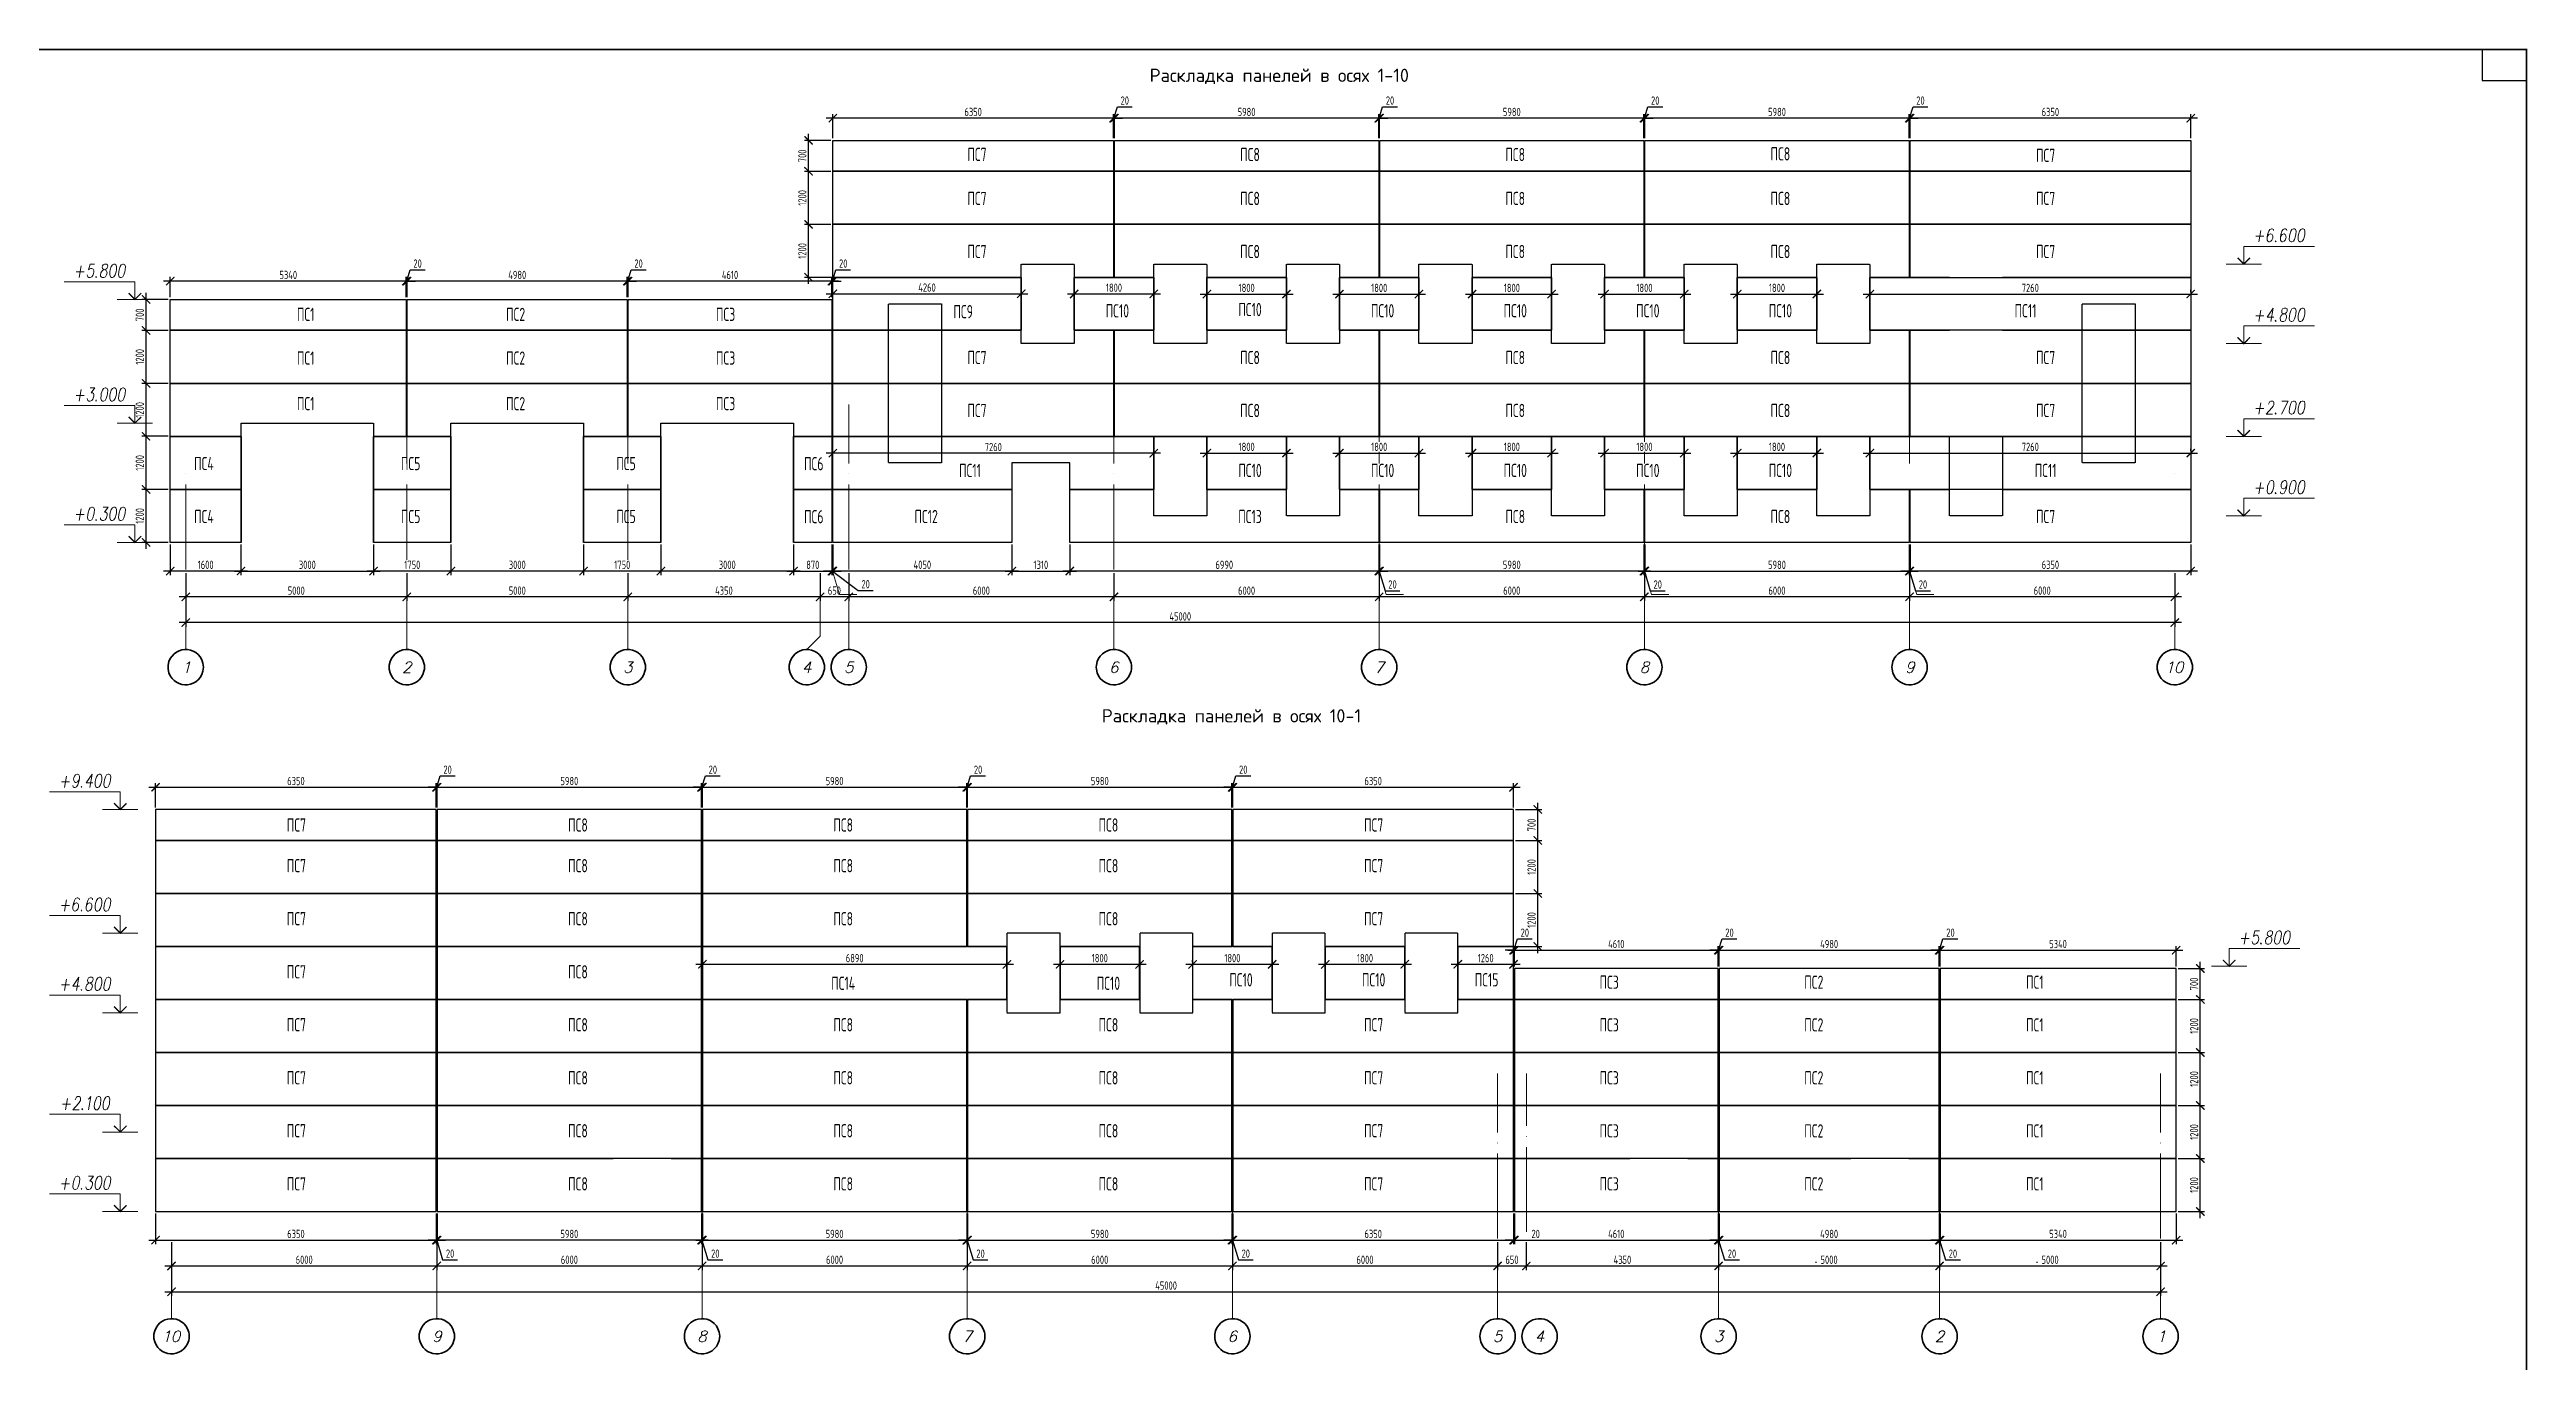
# Model space of a CAD drawing. Header units: millimetres. Extents: x 148937 to 2048786, y 870 to 351006.
# Drawn here: x 651465 to 707498, y 238842 to 268491 of the extents above; entities that cross this region are included whole.
import ezdxf
from ezdxf.enums import TextEntityAlignment as Align

# ---------------------------------------------------------------- set-up
doc = ezdxf.new("R2018")
doc.units = ezdxf.units.MM
doc.linetypes.add('_ШТР__2__1_', pattern=[3, 2, -1])
doc.layers.get('Defpoints').update_dxf_attribs({"color": 4})
doc.layers.add('PDF _Геометрия', color=7, linetype='Continuous')
doc.layers.add('PDF _Сплошная заливка', color=7, linetype='Continuous', true_color=0x007eff)
doc.layers.add('Размер', color=72, linetype='Continuous', lineweight=0)
doc.layers.add('Текстовые примечания', color=52, linetype='Continuous', lineweight=25)
doc.styles.add('_PP_Text Style', font='cs_gost2304.shx', dxfattribs={"width": 0.8})
doc.styles.add('ICOCPEUR', font='isocpeur.ttf', dxfattribs={"height": 2})
doc.styles.add('М2.5', font='isocpeui.ttf', dxfattribs={"height": 2.5})
doc.styles.add('М3', font='isocpeui.ttf', dxfattribs={"height": 3})
doc.dimstyles.new('_PP_DIM Style', dxfattribs={"dimtxt": 2.5, "dimasz": 2.5, "dimexe": 1.25, "dimexo": 0.625, "dimtad": 1, "dimdec": 0, "dimrnd": 0.001, "dimtxsty": '_PP_Text Style', "dimblk": 'ARCHTICK', "dimcen": 2.5, "dimdle": 2, "dimadec": 0, "dimazin": 2, "dimtfac": 0.75, "dimtdec": 0, "dimtmove": 1, "dimatfit": 3, "dimfxl": 1, "dimtfill": 1, "dimtolj": 1, "dimarcsym": 0})

msp = doc.modelspace()

# ---------------------------------------------------------------- texts
at = {"layer": 'Текстовые примечания', "color": 7, "ltscale": 75, "char_height": 300, "attachment_point": 5}
for s, width, gutter_width, insert, style in [('\\pxqc;ПС7', 891.7464151, 75, (672445.86543, 265119.79597), '_PP_Text Style'), ('\\pxqc;ПС8', 891.7464151, 75, (678622.0198, 265119.79604), '_PP_Text Style'), ('\\pxqc;ПС8', 891.7464151, 75, (684620.94662, 265119.79521), '_PP_Text Style'), ('\\pxqc;ПС8', 891.7464151, 75, (690619.87058, 265119.79521), '_PP_Text Style'), ('\\pxqc;ПС7', 891.7464151, 75, (696619.8728, 265119.79439), '_PP_Text Style'), ('\\pxqc;ПС7', 891.7464151, 75, (672445.86543, 263918.93734), '_PP_Text Style'), ('\\pxqc;ПС8', 891.7464151, 75, (678622.0198, 263918.93741), '_PP_Text Style'), ('\\pxqc;ПС8', 891.7464151, 75, (684620.94662, 263918.93659), '_PP_Text Style'), ('\\pxqc;ПС8', 891.7464151, 75, (690619.87097, 263918.93589), '_PP_Text Style'), ('\\pxqc;ПС7', 891.7464151, 75, (696619.8728, 263918.93659), '_PP_Text Style'), ('\\pxqc;ПС9', 891.7464151, 75, (672133.75404, 262557.22627), '_PP_Text Style'), ('\\pxqc;ПС10', 891.7464151, 75, (675620.94751, 262576.22627), '_PP_Text Style'), ('\\pxqc;ПС10', 891.7464151, 75, (678622.02162, 262605.22647), '_PP_Text Style'), ('\\pxqc;ПС10', 891.7464151, 75, (681620.94774, 262578.22647), '_PP_Text Style'), ('\\pxqc;ПС10', 891.7464151, 75, (684622.02224, 262578.22647), '_PP_Text Style'), ('\\pxqc;ПС10', 891.7464151, 75, (687620.94655, 262578.22627), '_PP_Text Style'), ('\\pxqc;ПС10', 891.7464151, 75, (690619.87278, 262578.22627), '_PP_Text Style'), ('\\pxqc;ПС11', 891.7464151, 75, (696165.52243, 262578.22552), '_PP_Text Style'), ('\\pxqc;ПС1', 891.7464151, 75, (657258.41785, 261506.97146), '_PP_Text Style'), ('\\pxqc;ПС2', 891.7464151, 75, (662008.15054, 261506.97146), '_PP_Text Style'), ('\\pxqc;ПС3', 891.7464151, 75, (666757.88324, 261506.97146), '_PP_Text Style'), ('\\pxqc;ПС7', 891.7464151, 75, (672445.86683, 261519.36695), '_PP_Text Style'), ('\\pxqc;ПС8', 891.7464151, 75, (678622.01905, 261519.36702), '_PP_Text Style'), ('\\pxqc;ПС8', 891.7464151, 75, (684620.94587, 261519.3662), '_PP_Text Style'), ('\\pxqc;ПС8', 891.7464151, 75, (690619.8724, 261519.3662), '_PP_Text Style'), ('\\pxqc;ПС7', 891.7464151, 75, (696619.8728, 261519.36553), '_PP_Text Style'), ('\\pxqc;ПС1', 891.7464151, 75, (657258.41785, 260476.26039), '_PP_Text Style'), ('\\pxqc;ПС2', 891.7464151, 75, (662008.15054, 260476.26039), '_PP_Text Style'), ('\\pxqc;ПС3', 891.7464151, 75, (666757.88324, 260476.26039), '_PP_Text Style'), ('\\pxqc;ПС7', 891.7464151, 75, (672445.86562, 260320.65522), '_PP_Text Style'), ('\\pxqc;ПС8', 891.7464151, 75, (678622.0198, 260320.65612), '_PP_Text Style'), ('\\pxqc;ПС8', 891.7464151, 75, (684620.94662, 260320.65529), '_PP_Text Style'), ('\\pxqc;ПС8', 891.7464151, 75, (690619.87097, 260320.65529), '_PP_Text Style'), ('\\pxqc;ПС7', 891.7464151, 75, (696619.8728, 260320.65447), '_PP_Text Style'), ('\\pxqc;ПС4', 891.7464151, 75, (654957.66595, 259119.79742), '_PP_Text Style'), ('\\pxqc;ПС5', 891.7464151, 75, (659633.28481, 259119.79742), '_PP_Text Style'), ('\\pxqc;ПС5', 891.7464151, 75, (664506.0175, 259119.79742), '_PP_Text Style'), ('\\pxqc;ПС6', 891.7464151, 75, (668753.63676, 259115.79757), '_PP_Text Style'), ('\\pxqc;ПС11', 891.7464151, 75, (672287.48588, 258962.79672), '_PP_Text Style'), ('\\pxqc;ПС10', 891.7464151, 75, (678622.02189, 258963.87085), '_PP_Text Style'), ('\\pxqc;ПС10', 891.7464151, 75, (681620.94812, 258963.87085), '_PP_Text Style'), ('\\pxqc;ПС10', 891.7464151, 75, (684622.02251, 258963.87085), '_PP_Text Style'), ('\\pxqc;ПС10', 891.7464151, 75, (687620.94655, 258963.87085), '_PP_Text Style'), ('\\pxqc;ПС10', 891.7464151, 75, (690619.87278, 258963.87085), '_PP_Text Style'), ('\\pxqc;ПС11', 891.7464151, 75, (696619.87301, 258963.87085), '_PP_Text Style'), ('\\pxqc;ПС4', 891.7464151, 75, (654957.66595, 257921.08635), '_PP_Text Style'), ('\\pxqc;ПС5', 891.7464151, 75, (659633.28481, 257921.08635), '_PP_Text Style'), ('\\pxqc;ПС5', 891.7464151, 75, (664506.0175, 257921.08635), '_PP_Text Style'), ('\\pxqc;ПС6', 891.7464151, 75, (668753.63676, 257917.08651), '_PP_Text Style'), ('\\pxqc;ПС12', 891.7464151, 75, (671295.48939, 257921.08635), '_PP_Text Style'), ('\\pxqc;ПС13', 891.7464151, 75, (678622.02162, 257921.0849), '_PP_Text Style'), ('\\pxqc;ПС8', 891.7464151, 75, (684622.02224, 257921.0849), '_PP_Text Style'), ('\\pxqc;ПС8', 891.7464151, 75, (690619.8724, 257921.0849), '_PP_Text Style'), ('\\pxqc;ПС7', 891.7464151, 75, (696619.87301, 257921.0849), '_PP_Text Style'), ('Раскладка панелей в осях 10-1', 6098.6229419, 3269.75341, (678202.66634, 253385.71726), 'ICOCPEUR'), ('\\pxqc;ПС7', 6369.4930712, 75, (657049.08756, 250017.8651), '_PP_Text Style'), ('\\pxqc;ПС8', 6369.4930712, 75, (663418.58063, 250017.8651), '_PP_Text Style'), ('\\pxqc;ПС8', 6369.4930712, 75, (669418.57626, 250017.8651), '_PP_Text Style'), ('\\pxqc;ПС8', 6369.4930712, 75, (675418.57408, 250017.8651), '_PP_Text Style'), ('\\pxqc;ПС7', 6369.4930712, 75, (681418.57189, 250017.8651), '_PP_Text Style'), ('\\pxqc;ПС7', 6369.4930712, 75, (657049.08756, 248817.00715), '_PP_Text Style'), ('\\pxqc;ПС8', 6369.4930712, 75, (663418.58063, 248817.00715), '_PP_Text Style'), ('\\pxqc;ПС8', 6369.4930712, 75, (669418.57626, 248817.00715), '_PP_Text Style'), ('\\pxqc;ПС8', 6369.4930712, 75, (675418.57408, 248817.00715), '_PP_Text Style'), ('\\pxqc;ПС7', 6369.4930712, 75, (681418.57189, 248817.00715), '_PP_Text Style'), ('\\pxqc;ПС7', 6369.4930712, 75, (657049.08756, 247616.14921), '_PP_Text Style'), ('\\pxqc;ПС8', 6369.4930712, 75, (663418.58063, 247616.14921), '_PP_Text Style'), ('\\pxqc;ПС7', 6369.4930712, 75, (657049.08756, 246417.43831), '_PP_Text Style'), ('\\pxqc;ПС8', 6369.4930712, 75, (663418.58063, 246417.43831), '_PP_Text Style'), ('\\pxqc;ПС8', 6369.4930712, 75, (669418.57626, 246417.43831), '_PP_Text Style'), ('\\pxqc;ПС8', 6369.4930712, 75, (675418.57408, 246417.43831), '_PP_Text Style'), ('\\pxqc;ПС7', 6369.4930712, 75, (681418.57189, 246417.43831), '_PP_Text Style'), ('\\pxqc;ПС3', 6369.4930712, 75, (686747.06278, 246415.29048), '_PP_Text Style'), ('\\pxqc;ПС2', 6369.4930712, 75, (691376.49116, 246415.29048), '_PP_Text Style'), ('\\pxqc;ПС1', 6369.4930712, 75, (696375.41538, 246415.29048), '_PP_Text Style'), ('\\pxqc;ПС7', 6369.4930712, 75, (657049.08756, 245216.57997), '_PP_Text Style'), ('\\pxqc;ПС8', 6369.4930712, 75, (663418.58063, 245216.57997), '_PP_Text Style'), ('\\pxqc;ПС8', 6369.4930712, 75, (669418.57626, 245216.57997), '_PP_Text Style'), ('\\pxqc;ПС8', 6369.4930712, 75, (675418.57408, 245216.57997), '_PP_Text Style'), ('\\pxqc;ПС7', 6369.4930712, 75, (681418.57189, 245216.57997), '_PP_Text Style'), ('\\pxqc;ПС3', 6369.4930712, 75, (686747.06278, 245216.5797), '_PP_Text Style'), ('\\pxqc;ПС2', 6369.4930712, 75, (691376.49116, 245216.5797), '_PP_Text Style'), ('\\pxqc;ПС1', 6369.4930712, 75, (696375.41538, 245216.5797), '_PP_Text Style'), ('\\pxqc;ПС7', 6369.4930712, 75, (657049.08756, 244017.8692), '_PP_Text Style'), ('\\pxqc;ПС8', 6369.4930712, 75, (663418.58063, 244017.8692), '_PP_Text Style'), ('\\pxqc;ПС8', 6369.4930712, 75, (669418.57626, 244017.8692), '_PP_Text Style'), ('\\pxqc;ПС8', 6369.4930712, 75, (675418.57408, 244017.8692), '_PP_Text Style'), ('\\pxqc;ПС7', 6369.4930712, 75, (681418.57189, 244017.8692), '_PP_Text Style'), ('\\pxqc;ПС3', 6369.4930712, 75, (686747.06278, 244015.72094), '_PP_Text Style'), ('\\pxqc;ПС2', 6369.4930712, 75, (691376.49116, 244015.72094), '_PP_Text Style'), ('\\pxqc;ПС1', 6369.4930712, 75, (696375.41538, 244015.72094), '_PP_Text Style'), ('\\pxqc;ПС7', 6369.4930712, 75, (657049.08756, 242817.01004), '_PP_Text Style'), ('\\pxqc;ПС8', 6369.4930712, 75, (663418.58063, 242817.01004), '_PP_Text Style'), ('\\pxqc;ПС8', 6369.4930712, 75, (669418.57626, 242817.01004), '_PP_Text Style'), ('\\pxqc;ПС8', 6369.4930712, 75, (675418.57408, 242817.01004), '_PP_Text Style'), ('\\pxqc;ПС7', 6369.4930712, 75, (681418.57189, 242817.01004), '_PP_Text Style'), ('\\pxqc;ПС3', 6369.4930712, 75, (686747.06278, 242817.01004), '_PP_Text Style'), ('\\pxqc;ПС2', 6369.4930712, 75, (691376.49116, 242817.01004), '_PP_Text Style'), ('\\pxqc;ПС1', 6369.4930712, 75, (696375.41538, 242817.01004), '_PP_Text Style')]:
    msp.add_mtext_dynamic_manual_height_columns(s, width=width, gutter_width=gutter_width, heights=[1198.7105], dxfattribs=dict(at, insert=insert, style=style))

# ---------------------------------------------------------------- blocks, each defined once
blk = doc.blocks.new('_ArchTick')
at = {"color": 0, "linetype": 'ByBlock', "const_width": 0.15}
blk.add_lwpolyline([(-0.5, -0.5), (0.5, 0.5)], dxfattribs=at)
blk = doc.blocks.new('*D349')
at = {"layer": 'Defpoints', "color": 0, "ltscale": 75, "transparency": 16777216}
for p in [(654225, 240959), (699222, 240959), (699222, 240375)]:
    blk.add_point(p, dxfattribs=at)
at = {"layer": 'Размер', "color": 0, "lineweight": -2, "ltscale": 75, "transparency": 16777216}
for p, q in [((654225, 240912), (654225, 240281)), ((699222, 240912), (699222, 240281)), ((654075, 240375), (699372, 240375))]:
    blk.add_line(p, q, dxfattribs=at)
at = {"layer": 'Размер', "color": 0, "lineweight": -2, "ltscale": 75, "transparency": 16777216, "xscale": 187.5, "yscale": 187.5, "zscale": 187.5, "rotation": 180}
blk.add_blockref('_ArchTick', (654225, 240375), dxfattribs=at)
at = {"layer": 'Размер', "color": 0, "lineweight": -2, "ltscale": 75, "transparency": 16777216, "xscale": 187.5, "yscale": 187.5, "zscale": 187.5}
blk.add_blockref('_ArchTick', (699222, 240375), dxfattribs=at)
at = {"layer": 'Размер', "color": 0, "ltscale": 75, "transparency": 16777216, "insert": (676724, 240515), "char_height": 187.5, "attachment_point": 5, "style": '_PP_Text Style', "bg_fill": 3, "box_fill_scale": 1.1, "bg_fill_color": 256, "bg_fill_true_color": 13158600, "bg_fill_transparency": 0}
blk.add_mtext('\\A1;45000', dxfattribs=at)
blk = doc.blocks.new('*D269')
at = {"layer": 'Defpoints', "color": 0, "ltscale": 75, "transparency": 16777216}
for p in [(654225, 241543), (660225, 241543), (660225, 240959)]:
    blk.add_point(p, dxfattribs=at)
at = {"layer": 'Размер', "color": 0, "lineweight": -2, "ltscale": 75, "transparency": 16777216}
for p, q in [((654075, 240959), (660375, 240959)), ((654225, 241496), (654225, 240865)), ((660225, 241496), (660225, 240865))]:
    blk.add_line(p, q, dxfattribs=at)
at = {"layer": 'Размер', "color": 0, "lineweight": -2, "ltscale": 75, "transparency": 16777216, "xscale": 187.5, "yscale": 187.5, "zscale": 187.5, "rotation": 180}
blk.add_blockref('_ArchTick', (654225, 240959), dxfattribs=at)
at = {"layer": 'Размер', "color": 0, "lineweight": -2, "ltscale": 75, "transparency": 16777216, "xscale": 187.5, "yscale": 187.5, "zscale": 187.5}
blk.add_blockref('_ArchTick', (660225, 240959), dxfattribs=at)
at = {"layer": 'Размер', "color": 0, "ltscale": 75, "transparency": 16777216, "insert": (657225, 241099), "char_height": 187.5, "attachment_point": 5, "style": '_PP_Text Style', "bg_fill": 3, "box_fill_scale": 1.1, "bg_fill_color": 256, "bg_fill_true_color": 13158600, "bg_fill_transparency": 0}
blk.add_mtext('\\A1;6000', dxfattribs=at)
blk = doc.blocks.new('*D270')
at = {"layer": 'Defpoints', "color": 0, "ltscale": 75, "transparency": 16777216}
for p in [(660225, 241543), (666225, 241543), (666225, 240959)]:
    blk.add_point(p, dxfattribs=at)
at = {"layer": 'Размер', "color": 0, "lineweight": -2, "ltscale": 75, "transparency": 16777216}
for p, q in [((660075, 240959), (666375, 240959)), ((660225, 241496), (660225, 240865)), ((666225, 241496), (666225, 240865))]:
    blk.add_line(p, q, dxfattribs=at)
at = {"layer": 'Размер', "color": 0, "lineweight": -2, "ltscale": 75, "transparency": 16777216, "xscale": 187.5, "yscale": 187.5, "zscale": 187.5, "rotation": 180}
blk.add_blockref('_ArchTick', (660225, 240959), dxfattribs=at)
at = {"layer": 'Размер', "color": 0, "lineweight": -2, "ltscale": 75, "transparency": 16777216, "xscale": 187.5, "yscale": 187.5, "zscale": 187.5}
blk.add_blockref('_ArchTick', (666225, 240959), dxfattribs=at)
at = {"layer": 'Размер', "color": 0, "ltscale": 75, "transparency": 16777216, "insert": (663225, 241099), "char_height": 187.5, "attachment_point": 5, "style": '_PP_Text Style', "bg_fill": 3, "box_fill_scale": 1.1, "bg_fill_color": 256, "bg_fill_true_color": 13158600, "bg_fill_transparency": 0}
blk.add_mtext('\\A1;6000', dxfattribs=at)
blk = doc.blocks.new('*D350')
at = {"layer": 'Defpoints', "color": 0, "ltscale": 75, "transparency": 16777216}
for p in [(666225, 241543), (672223, 241543), (672223, 240959)]:
    blk.add_point(p, dxfattribs=at)
at = {"layer": 'Размер', "color": 0, "lineweight": -2, "ltscale": 75, "transparency": 16777216}
for p, q in [((666075, 240959), (672373, 240959)), ((666225, 241496), (666225, 240865)), ((672223, 241496), (672223, 240865))]:
    blk.add_line(p, q, dxfattribs=at)
at = {"layer": 'Размер', "color": 0, "lineweight": -2, "ltscale": 75, "transparency": 16777216, "xscale": 187.5, "yscale": 187.5, "zscale": 187.5, "rotation": 180}
blk.add_blockref('_ArchTick', (666225, 240959), dxfattribs=at)
at = {"layer": 'Размер', "color": 0, "lineweight": -2, "ltscale": 75, "transparency": 16777216, "xscale": 187.5, "yscale": 187.5, "zscale": 187.5}
blk.add_blockref('_ArchTick', (672223, 240959), dxfattribs=at)
at = {"layer": 'Размер', "color": 0, "ltscale": 75, "transparency": 16777216, "insert": (669224, 241099), "char_height": 187.5, "attachment_point": 5, "style": '_PP_Text Style', "bg_fill": 3, "box_fill_scale": 1.1, "bg_fill_color": 256, "bg_fill_true_color": 13158600, "bg_fill_transparency": 0}
blk.add_mtext('\\A1;6000', dxfattribs=at)
blk = doc.blocks.new('*D271')
at = {"layer": 'Defpoints', "color": 0, "ltscale": 75, "transparency": 16777216}
for p in [(672223, 241543), (678223, 241543), (678223, 240959)]:
    blk.add_point(p, dxfattribs=at)
at = {"layer": 'Размер', "color": 0, "lineweight": -2, "ltscale": 75, "transparency": 16777216}
for p, q in [((672073, 240959), (678373, 240959)), ((672223, 241496), (672223, 240865)), ((678223, 241496), (678223, 240865))]:
    blk.add_line(p, q, dxfattribs=at)
at = {"layer": 'Размер', "color": 0, "lineweight": -2, "ltscale": 75, "transparency": 16777216, "xscale": 187.5, "yscale": 187.5, "zscale": 187.5, "rotation": 180}
blk.add_blockref('_ArchTick', (672223, 240959), dxfattribs=at)
at = {"layer": 'Размер', "color": 0, "lineweight": -2, "ltscale": 75, "transparency": 16777216, "xscale": 187.5, "yscale": 187.5, "zscale": 187.5}
blk.add_blockref('_ArchTick', (678223, 240959), dxfattribs=at)
at = {"layer": 'Размер', "color": 0, "ltscale": 75, "transparency": 16777216, "insert": (675223, 241099), "char_height": 187.5, "attachment_point": 5, "style": '_PP_Text Style', "bg_fill": 3, "box_fill_scale": 1.1, "bg_fill_color": 256, "bg_fill_true_color": 13158600, "bg_fill_transparency": 0}
blk.add_mtext('\\A1;6000', dxfattribs=at)
blk = doc.blocks.new('*D272')
at = {"layer": 'Defpoints', "color": 0, "ltscale": 75, "transparency": 16777216}
for p in [(678223, 241543), (684223, 241543), (684223, 240959)]:
    blk.add_point(p, dxfattribs=at)
at = {"layer": 'Размер', "color": 0, "lineweight": -2, "ltscale": 75, "transparency": 16777216}
for p, q in [((678073, 240959), (684373, 240959)), ((678223, 241496), (678223, 240865)), ((684223, 241496), (684223, 240865))]:
    blk.add_line(p, q, dxfattribs=at)
at = {"layer": 'Размер', "color": 0, "lineweight": -2, "ltscale": 75, "transparency": 16777216, "xscale": 187.5, "yscale": 187.5, "zscale": 187.5, "rotation": 180}
blk.add_blockref('_ArchTick', (678223, 240959), dxfattribs=at)
at = {"layer": 'Размер', "color": 0, "lineweight": -2, "ltscale": 75, "transparency": 16777216, "xscale": 187.5, "yscale": 187.5, "zscale": 187.5}
blk.add_blockref('_ArchTick', (684223, 240959), dxfattribs=at)
at = {"layer": 'Размер', "color": 0, "ltscale": 75, "transparency": 16777216, "insert": (681223, 241099), "char_height": 187.5, "attachment_point": 5, "style": '_PP_Text Style', "bg_fill": 3, "box_fill_scale": 1.1, "bg_fill_color": 256, "bg_fill_true_color": 13158600, "bg_fill_transparency": 0}
blk.add_mtext('\\A1;6000', dxfattribs=at)
blk = doc.blocks.new('*D351')
at = {"layer": 'Defpoints', "color": 0, "ltscale": 75, "transparency": 16777216}
for p in [(684223, 241543), (684872, 241543)]:
    blk.add_point(p, dxfattribs=at)
at = {"layer": 'Размер', "color": 0, "lineweight": -2, "ltscale": 75, "transparency": 16777216}
for p, q in [((684073, 240959), (685022, 240959)), ((684223, 241496), (684223, 240865)), ((684872, 241496), (684872, 240865))]:
    blk.add_line(p, q, dxfattribs=at)
at = {"layer": 'Размер', "color": 0, "lineweight": -2, "ltscale": 75, "transparency": 16777216, "xscale": 187.5, "yscale": 187.5, "zscale": 187.5, "rotation": 180}
blk.add_blockref('_ArchTick', (684223, 240959), dxfattribs=at)
at = {"layer": 'Размер', "color": 0, "lineweight": -2, "ltscale": 75, "transparency": 16777216, "xscale": 187.5, "yscale": 187.5, "zscale": 187.5}
blk.add_blockref('_ArchTick', (684872, 240959), dxfattribs=at)
at = {"layer": 'Размер', "color": 0, "ltscale": 75, "transparency": 16777216, "insert": (684548, 241099), "char_height": 187.5, "attachment_point": 5, "style": '_PP_Text Style', "bg_fill": 3, "box_fill_scale": 1.1, "bg_fill_color": 256, "bg_fill_true_color": 13158600, "bg_fill_transparency": 0}
blk.add_mtext('\\A1;650', dxfattribs=at)
at = {"layer": 'Defpoints', "color": 0, "ltscale": 75, "transparency": 16777216}
blk.add_point((684872, 240959), dxfattribs=at)
blk = doc.blocks.new('*D273')
at = {"layer": 'Defpoints', "color": 0, "ltscale": 75, "transparency": 16777216}
for p in [(684872, 241543), (689222, 241543), (689222, 240959)]:
    blk.add_point(p, dxfattribs=at)
at = {"layer": 'Размер', "color": 0, "lineweight": -2, "ltscale": 75, "transparency": 16777216}
for p, q in [((684722, 240959), (689372, 240959)), ((684872, 241496), (684872, 240865)), ((689222, 241496), (689222, 240865))]:
    blk.add_line(p, q, dxfattribs=at)
at = {"layer": 'Размер', "color": 0, "lineweight": -2, "ltscale": 75, "transparency": 16777216, "xscale": 187.5, "yscale": 187.5, "zscale": 187.5, "rotation": 180}
blk.add_blockref('_ArchTick', (684872, 240959), dxfattribs=at)
at = {"layer": 'Размер', "color": 0, "lineweight": -2, "ltscale": 75, "transparency": 16777216, "xscale": 187.5, "yscale": 187.5, "zscale": 187.5}
blk.add_blockref('_ArchTick', (689222, 240959), dxfattribs=at)
at = {"layer": 'Размер', "color": 0, "ltscale": 75, "transparency": 16777216, "insert": (687047, 241099), "char_height": 187.5, "attachment_point": 5, "style": '_PP_Text Style', "bg_fill": 3, "box_fill_scale": 1.1, "bg_fill_color": 256, "bg_fill_true_color": 13158600, "bg_fill_transparency": 0}
blk.add_mtext('\\A1;4350', dxfattribs=at)
blk = doc.blocks.new('*D274')
at = {"layer": 'Defpoints', "color": 0, "ltscale": 75, "transparency": 16777216}
for p in [(689222, 241543), (694222, 241543), (694222, 240959)]:
    blk.add_point(p, dxfattribs=at)
at = {"layer": 'Размер', "color": 0, "lineweight": -2, "ltscale": 75, "transparency": 16777216}
for p, q in [((689072, 240959), (694372, 240959)), ((689222, 241496), (689222, 240865)), ((694222, 241496), (694222, 240865))]:
    blk.add_line(p, q, dxfattribs=at)
at = {"layer": 'Размер', "color": 0, "lineweight": -2, "ltscale": 75, "transparency": 16777216, "xscale": 187.5, "yscale": 187.5, "zscale": 187.5, "rotation": 180}
blk.add_blockref('_ArchTick', (689222, 240959), dxfattribs=at)
at = {"layer": 'Размер', "color": 0, "lineweight": -2, "ltscale": 75, "transparency": 16777216, "xscale": 187.5, "yscale": 187.5, "zscale": 187.5}
blk.add_blockref('_ArchTick', (694222, 240959), dxfattribs=at)
at = {"layer": 'Размер', "color": 0, "ltscale": 75, "transparency": 16777216, "insert": (691722, 241099), "char_height": 187.5, "attachment_point": 5, "style": '_PP_Text Style', "bg_fill": 3, "box_fill_scale": 1.1, "bg_fill_color": 256, "bg_fill_true_color": 13158600, "bg_fill_transparency": 0}
blk.add_mtext('\\A1;5000', dxfattribs=at)
blk = doc.blocks.new('*D275')
at = {"layer": 'Defpoints', "color": 0, "ltscale": 75, "transparency": 16777216}
for p in [(694222, 241543), (699222, 241543), (699222, 240959)]:
    blk.add_point(p, dxfattribs=at)
at = {"layer": 'Размер', "color": 0, "lineweight": -2, "ltscale": 75, "transparency": 16777216}
for p, q in [((694072, 240959), (699372, 240959)), ((694222, 241496), (694222, 240865)), ((699222, 241496), (699222, 240865))]:
    blk.add_line(p, q, dxfattribs=at)
at = {"layer": 'Размер', "color": 0, "lineweight": -2, "ltscale": 75, "transparency": 16777216, "xscale": 187.5, "yscale": 187.5, "zscale": 187.5, "rotation": 180}
blk.add_blockref('_ArchTick', (694222, 240959), dxfattribs=at)
at = {"layer": 'Размер', "color": 0, "lineweight": -2, "ltscale": 75, "transparency": 16777216, "xscale": 187.5, "yscale": 187.5, "zscale": 187.5}
blk.add_blockref('_ArchTick', (699222, 240959), dxfattribs=at)
at = {"layer": 'Размер', "color": 0, "ltscale": 75, "transparency": 16777216, "insert": (696722, 241099), "char_height": 187.5, "attachment_point": 5, "style": '_PP_Text Style', "bg_fill": 3, "box_fill_scale": 1.1, "bg_fill_color": 256, "bg_fill_true_color": 13158600, "bg_fill_transparency": 0}
blk.add_mtext('\\A1;5000', dxfattribs=at)
blk = doc.blocks.new('*D352')
at = {"layer": 'Defpoints', "color": 0, "ltscale": 75, "transparency": 16777216}
for p in [(653864, 242192), (660214, 242192), (660214, 241543)]:
    blk.add_point(p, dxfattribs=at)
at = {"layer": 'Размер', "color": 0, "lineweight": -2, "ltscale": 75, "transparency": 16777216}
for p, q in [((653864, 242145), (653864, 241449)), ((660214, 242145), (660214, 241449)), ((653714, 241543), (660364, 241543))]:
    blk.add_line(p, q, dxfattribs=at)
at = {"layer": 'Размер', "color": 0, "lineweight": -2, "ltscale": 75, "transparency": 16777216, "xscale": 187.5, "yscale": 187.5, "zscale": 187.5, "rotation": 180}
blk.add_blockref('_ArchTick', (653864, 241543), dxfattribs=at)
at = {"layer": 'Размер', "color": 0, "lineweight": -2, "ltscale": 75, "transparency": 16777216, "xscale": 187.5, "yscale": 187.5, "zscale": 187.5}
blk.add_blockref('_ArchTick', (660214, 241543), dxfattribs=at)
at = {"layer": 'Размер', "color": 0, "ltscale": 75, "transparency": 16777216, "insert": (657039, 241684), "char_height": 187.5, "attachment_point": 5, "style": '_PP_Text Style', "bg_fill": 3, "box_fill_scale": 1.1, "bg_fill_color": 256, "bg_fill_true_color": 13158600, "bg_fill_transparency": 0}
blk.add_mtext('\\A1;6350', dxfattribs=at)
blk = doc.blocks.new('*D353')
at = {"layer": 'Defpoints', "color": 0, "ltscale": 75, "transparency": 16777216}
for p in [(660214, 242192), (660234, 242192)]:
    blk.add_point(p, dxfattribs=at)
at = {"layer": 'Размер', "color": 0, "lineweight": -2, "ltscale": 75, "transparency": 16777216}
for p, q in [((660214, 242145), (660214, 241449)), ((660234, 242145), (660234, 241449)), ((660214, 241543), (660027, 241543)), ((660224, 241543), (660358, 241098)), ((660234, 241543), (660421, 241543)), ((660358, 241098), (660694, 241098))]:
    blk.add_line(p, q, dxfattribs=at)
at = {"layer": 'Размер', "color": 0, "ltscale": 75, "transparency": 16777216, "insert": (660526, 241238), "char_height": 187.5, "attachment_point": 5, "style": '_PP_Text Style', "bg_fill": 3, "box_fill_scale": 1.1, "bg_fill_color": 256, "bg_fill_true_color": 13158600, "bg_fill_transparency": 0}
blk.add_mtext('\\A1;20', dxfattribs=at)
at = {"layer": 'Defpoints', "color": 0, "ltscale": 75, "transparency": 16777216}
blk.add_point((660234, 241543), dxfattribs=at)
at = {"layer": 'Размер', "color": 0, "lineweight": -2, "ltscale": 75, "transparency": 16777216}
blk.add_line((660214, 241543), (660234, 241543), dxfattribs=at)
blk.add_line((660214, 241543), (660234, 241543), dxfattribs=at)
at = {"layer": 'Размер', "color": 0, "lineweight": -2, "ltscale": 75, "transparency": 16777216, "xscale": 187.5, "yscale": 187.5, "zscale": 187.5}
blk.add_blockref('_ArchTick', (660214, 241543), dxfattribs=at)
at = {"layer": 'Размер', "color": 0, "lineweight": -2, "ltscale": 75, "transparency": 16777216, "xscale": 187.5, "yscale": 187.5, "zscale": 187.5, "rotation": 180}
blk.add_blockref('_ArchTick', (660234, 241543), dxfattribs=at)
blk = doc.blocks.new('*D354')
at = {"layer": 'Defpoints', "color": 0, "ltscale": 75, "transparency": 16777216}
for p in [(660234, 242192), (666214, 242192), (660234, 241543)]:
    blk.add_point(p, dxfattribs=at)
at = {"layer": 'Размер', "color": 0, "lineweight": -2, "ltscale": 75, "transparency": 16777216}
for p, q in [((660234, 242145), (660234, 241449)), ((666214, 242145), (666214, 241449)), ((666364, 241543), (660084, 241543))]:
    blk.add_line(p, q, dxfattribs=at)
at = {"layer": 'Размер', "color": 0, "lineweight": -2, "ltscale": 75, "transparency": 16777216, "xscale": 187.5, "yscale": 187.5, "zscale": 187.5, "rotation": 180}
blk.add_blockref('_ArchTick', (660234, 241543), dxfattribs=at)
at = {"layer": 'Размер', "color": 0, "lineweight": -2, "ltscale": 75, "transparency": 16777216, "xscale": 187.5, "yscale": 187.5, "zscale": 187.5}
blk.add_blockref('_ArchTick', (666214, 241543), dxfattribs=at)
at = {"layer": 'Размер', "color": 0, "ltscale": 75, "transparency": 16777216, "insert": (663224, 241684), "char_height": 187.5, "attachment_point": 5, "style": '_PP_Text Style', "bg_fill": 3, "box_fill_scale": 1.1, "bg_fill_color": 256, "bg_fill_true_color": 13158600, "bg_fill_transparency": 0}
blk.add_mtext('\\A1;5980', dxfattribs=at)
blk = doc.blocks.new('*D355')
at = {"layer": 'Defpoints', "color": 0, "ltscale": 75, "transparency": 16777216}
for p in [(666214, 242192), (666234, 242192)]:
    blk.add_point(p, dxfattribs=at)
at = {"layer": 'Размер', "color": 0, "lineweight": -2, "ltscale": 75, "transparency": 16777216}
for p, q in [((666214, 242145), (666214, 241449)), ((666234, 242145), (666234, 241449)), ((666214, 241543), (666027, 241543)), ((666224, 241543), (666358, 241098)), ((666234, 241543), (666421, 241543)), ((666358, 241098), (666694, 241098))]:
    blk.add_line(p, q, dxfattribs=at)
at = {"layer": 'Размер', "color": 0, "ltscale": 75, "transparency": 16777216, "insert": (666526, 241238), "char_height": 187.5, "attachment_point": 5, "style": '_PP_Text Style', "bg_fill": 3, "box_fill_scale": 1.1, "bg_fill_color": 256, "bg_fill_true_color": 13158600, "bg_fill_transparency": 0}
blk.add_mtext('\\A1;20', dxfattribs=at)
at = {"layer": 'Defpoints', "color": 0, "ltscale": 75, "transparency": 16777216}
blk.add_point((666234, 241543), dxfattribs=at)
at = {"layer": 'Размер', "color": 0, "lineweight": -2, "ltscale": 75, "transparency": 16777216}
blk.add_line((666214, 241543), (666234, 241543), dxfattribs=at)
blk.add_line((666214, 241543), (666234, 241543), dxfattribs=at)
at = {"layer": 'Размер', "color": 0, "lineweight": -2, "ltscale": 75, "transparency": 16777216, "xscale": 187.5, "yscale": 187.5, "zscale": 187.5}
blk.add_blockref('_ArchTick', (666214, 241543), dxfattribs=at)
at = {"layer": 'Размер', "color": 0, "lineweight": -2, "ltscale": 75, "transparency": 16777216, "xscale": 187.5, "yscale": 187.5, "zscale": 187.5, "rotation": 180}
blk.add_blockref('_ArchTick', (666234, 241543), dxfattribs=at)
blk = doc.blocks.new('*D356')
at = {"layer": 'Defpoints', "color": 0, "ltscale": 75, "transparency": 16777216}
for p in [(666234, 242192), (672214, 242192), (672214, 241543)]:
    blk.add_point(p, dxfattribs=at)
at = {"layer": 'Размер', "color": 0, "lineweight": -2, "ltscale": 75, "transparency": 16777216}
for p, q in [((666234, 242145), (666234, 241449)), ((672214, 242145), (672214, 241449)), ((666084, 241543), (672364, 241543))]:
    blk.add_line(p, q, dxfattribs=at)
at = {"layer": 'Размер', "color": 0, "lineweight": -2, "ltscale": 75, "transparency": 16777216, "xscale": 187.5, "yscale": 187.5, "zscale": 187.5, "rotation": 180}
blk.add_blockref('_ArchTick', (666234, 241543), dxfattribs=at)
at = {"layer": 'Размер', "color": 0, "lineweight": -2, "ltscale": 75, "transparency": 16777216, "xscale": 187.5, "yscale": 187.5, "zscale": 187.5}
blk.add_blockref('_ArchTick', (672214, 241543), dxfattribs=at)
at = {"layer": 'Размер', "color": 0, "ltscale": 75, "transparency": 16777216, "insert": (669224, 241684), "char_height": 187.5, "attachment_point": 5, "style": '_PP_Text Style', "bg_fill": 3, "box_fill_scale": 1.1, "bg_fill_color": 256, "bg_fill_true_color": 13158600, "bg_fill_transparency": 0}
blk.add_mtext('\\A1;5980', dxfattribs=at)
blk = doc.blocks.new('*D357')
at = {"layer": 'Defpoints', "color": 0, "ltscale": 75, "transparency": 16777216}
for p in [(672214, 242192), (672234, 242192)]:
    blk.add_point(p, dxfattribs=at)
at = {"layer": 'Размер', "color": 0, "lineweight": -2, "ltscale": 75, "transparency": 16777216}
for p, q in [((672214, 242145), (672214, 241449)), ((672234, 242145), (672234, 241449)), ((672214, 241543), (672027, 241543)), ((672224, 241543), (672358, 241098)), ((672234, 241543), (672421, 241543)), ((672358, 241098), (672694, 241098))]:
    blk.add_line(p, q, dxfattribs=at)
at = {"layer": 'Размер', "color": 0, "ltscale": 75, "transparency": 16777216, "insert": (672526, 241238), "char_height": 187.5, "attachment_point": 5, "style": '_PP_Text Style', "bg_fill": 3, "box_fill_scale": 1.1, "bg_fill_color": 256, "bg_fill_true_color": 13158600, "bg_fill_transparency": 0}
blk.add_mtext('\\A1;20', dxfattribs=at)
at = {"layer": 'Defpoints', "color": 0, "ltscale": 75, "transparency": 16777216}
blk.add_point((672234, 241543), dxfattribs=at)
at = {"layer": 'Размер', "color": 0, "lineweight": -2, "ltscale": 75, "transparency": 16777216}
blk.add_line((672214, 241543), (672234, 241543), dxfattribs=at)
blk.add_line((672214, 241543), (672234, 241543), dxfattribs=at)
at = {"layer": 'Размер', "color": 0, "lineweight": -2, "ltscale": 75, "transparency": 16777216, "xscale": 187.5, "yscale": 187.5, "zscale": 187.5}
blk.add_blockref('_ArchTick', (672214, 241543), dxfattribs=at)
at = {"layer": 'Размер', "color": 0, "lineweight": -2, "ltscale": 75, "transparency": 16777216, "xscale": 187.5, "yscale": 187.5, "zscale": 187.5, "rotation": 180}
blk.add_blockref('_ArchTick', (672234, 241543), dxfattribs=at)
blk = doc.blocks.new('*D358')
at = {"layer": 'Defpoints', "color": 0, "ltscale": 75, "transparency": 16777216}
for p in [(672234, 242192), (678214, 242192), (678214, 241543)]:
    blk.add_point(p, dxfattribs=at)
at = {"layer": 'Размер', "color": 0, "lineweight": -2, "ltscale": 75, "transparency": 16777216}
for p, q in [((672234, 242145), (672234, 241449)), ((678214, 242145), (678214, 241449)), ((672084, 241543), (678364, 241543))]:
    blk.add_line(p, q, dxfattribs=at)
at = {"layer": 'Размер', "color": 0, "lineweight": -2, "ltscale": 75, "transparency": 16777216, "xscale": 187.5, "yscale": 187.5, "zscale": 187.5, "rotation": 180}
blk.add_blockref('_ArchTick', (672234, 241543), dxfattribs=at)
at = {"layer": 'Размер', "color": 0, "lineweight": -2, "ltscale": 75, "transparency": 16777216, "xscale": 187.5, "yscale": 187.5, "zscale": 187.5}
blk.add_blockref('_ArchTick', (678214, 241543), dxfattribs=at)
at = {"layer": 'Размер', "color": 0, "ltscale": 75, "transparency": 16777216, "insert": (675224, 241684), "char_height": 187.5, "attachment_point": 5, "style": '_PP_Text Style', "bg_fill": 3, "box_fill_scale": 1.1, "bg_fill_color": 256, "bg_fill_true_color": 13158600, "bg_fill_transparency": 0}
blk.add_mtext('\\A1;5980', dxfattribs=at)
blk = doc.blocks.new('*D359')
at = {"layer": 'Defpoints', "color": 0, "ltscale": 75, "transparency": 16777216}
for p in [(678214, 242192), (678234, 242192)]:
    blk.add_point(p, dxfattribs=at)
at = {"layer": 'Размер', "color": 0, "lineweight": -2, "ltscale": 75, "transparency": 16777216}
for p, q in [((678214, 242145), (678214, 241449)), ((678234, 242145), (678234, 241449)), ((678214, 241543), (678027, 241543)), ((678224, 241543), (678358, 241098)), ((678234, 241543), (678421, 241543)), ((678358, 241098), (678694, 241098))]:
    blk.add_line(p, q, dxfattribs=at)
at = {"layer": 'Размер', "color": 0, "ltscale": 75, "transparency": 16777216, "insert": (678526, 241238), "char_height": 187.5, "attachment_point": 5, "style": '_PP_Text Style', "bg_fill": 3, "box_fill_scale": 1.1, "bg_fill_color": 256, "bg_fill_true_color": 13158600, "bg_fill_transparency": 0}
blk.add_mtext('\\A1;20', dxfattribs=at)
at = {"layer": 'Defpoints', "color": 0, "ltscale": 75, "transparency": 16777216}
blk.add_point((678234, 241543), dxfattribs=at)
at = {"layer": 'Размер', "color": 0, "lineweight": -2, "ltscale": 75, "transparency": 16777216}
blk.add_line((678214, 241543), (678234, 241543), dxfattribs=at)
blk.add_line((678214, 241543), (678234, 241543), dxfattribs=at)
at = {"layer": 'Размер', "color": 0, "lineweight": -2, "ltscale": 75, "transparency": 16777216, "xscale": 187.5, "yscale": 187.5, "zscale": 187.5}
blk.add_blockref('_ArchTick', (678214, 241543), dxfattribs=at)
at = {"layer": 'Размер', "color": 0, "lineweight": -2, "ltscale": 75, "transparency": 16777216, "xscale": 187.5, "yscale": 187.5, "zscale": 187.5, "rotation": 180}
blk.add_blockref('_ArchTick', (678234, 241543), dxfattribs=at)
blk = doc.blocks.new('*D360')
at = {"layer": 'Defpoints', "color": 0, "ltscale": 75, "transparency": 16777216}
for p in [(678234, 242192), (684584, 242192), (684584, 241543)]:
    blk.add_point(p, dxfattribs=at)
at = {"layer": 'Размер', "color": 0, "lineweight": -2, "ltscale": 75, "transparency": 16777216}
for p, q in [((678234, 242145), (678234, 241449)), ((684584, 242145), (684584, 241449)), ((678084, 241543), (684734, 241543))]:
    blk.add_line(p, q, dxfattribs=at)
at = {"layer": 'Размер', "color": 0, "lineweight": -2, "ltscale": 75, "transparency": 16777216, "xscale": 187.5, "yscale": 187.5, "zscale": 187.5, "rotation": 180}
blk.add_blockref('_ArchTick', (678234, 241543), dxfattribs=at)
at = {"layer": 'Размер', "color": 0, "lineweight": -2, "ltscale": 75, "transparency": 16777216, "xscale": 187.5, "yscale": 187.5, "zscale": 187.5}
blk.add_blockref('_ArchTick', (684584, 241543), dxfattribs=at)
at = {"layer": 'Размер', "color": 0, "ltscale": 75, "transparency": 16777216, "insert": (681409, 241684), "char_height": 187.5, "attachment_point": 5, "style": '_PP_Text Style', "bg_fill": 3, "box_fill_scale": 1.1, "bg_fill_color": 256, "bg_fill_true_color": 13158600, "bg_fill_transparency": 0}
blk.add_mtext('\\A1;6350', dxfattribs=at)
blk = doc.blocks.new('*D361')
at = {"layer": 'Defpoints', "color": 0, "ltscale": 75, "transparency": 16777216}
for p in [(684584, 242192), (684603, 242192), (684603, 241543)]:
    blk.add_point(p, dxfattribs=at)
at = {"layer": 'Размер', "color": 0, "lineweight": -2, "ltscale": 75, "transparency": 16777216}
for p, q in [((684584, 242145), (684584, 241449)), ((684603, 242145), (684603, 241449)), ((684584, 241543), (684396, 241543)), ((684584, 241543), (684603, 241543)), ((684603, 241543), (684791, 241543))]:
    blk.add_line(p, q, dxfattribs=at)
at = {"layer": 'Размер', "color": 0, "lineweight": -2, "ltscale": 75, "transparency": 16777216, "xscale": 187.5, "yscale": 187.5, "zscale": 187.5}
blk.add_blockref('_ArchTick', (684584, 241543), dxfattribs=at)
at = {"layer": 'Размер', "color": 0, "ltscale": 75, "transparency": 16777216, "insert": (685085, 241684), "char_height": 187.5, "attachment_point": 5, "style": '_PP_Text Style', "bg_fill": 3, "box_fill_scale": 1.1, "bg_fill_color": 256, "bg_fill_true_color": 13158600, "bg_fill_transparency": 0}
blk.add_mtext('\\A1;20', dxfattribs=at)
at = {"layer": 'Размер', "color": 0, "lineweight": -2, "ltscale": 75, "transparency": 16777216, "xscale": 187.5, "yscale": 187.5, "zscale": 187.5, "rotation": 180}
blk.add_blockref('_ArchTick', (684603, 241543), dxfattribs=at)
blk = doc.blocks.new('*D362')
at = {"layer": 'Defpoints', "color": 0, "ltscale": 75, "transparency": 16777216}
for p in [(684603, 242192), (689213, 242192), (689213, 241543)]:
    blk.add_point(p, dxfattribs=at)
at = {"layer": 'Размер', "color": 0, "lineweight": -2, "ltscale": 75, "transparency": 16777216}
for p, q in [((684603, 242145), (684603, 241449)), ((689213, 242145), (689213, 241449)), ((684453, 241543), (689363, 241543))]:
    blk.add_line(p, q, dxfattribs=at)
at = {"layer": 'Размер', "color": 0, "lineweight": -2, "ltscale": 75, "transparency": 16777216, "xscale": 187.5, "yscale": 187.5, "zscale": 187.5, "rotation": 180}
blk.add_blockref('_ArchTick', (684603, 241543), dxfattribs=at)
at = {"layer": 'Размер', "color": 0, "lineweight": -2, "ltscale": 75, "transparency": 16777216, "xscale": 187.5, "yscale": 187.5, "zscale": 187.5}
blk.add_blockref('_ArchTick', (689213, 241543), dxfattribs=at)
at = {"layer": 'Размер', "color": 0, "ltscale": 75, "transparency": 16777216, "insert": (686908, 241684), "char_height": 187.5, "attachment_point": 5, "style": '_PP_Text Style', "bg_fill": 3, "box_fill_scale": 1.1, "bg_fill_color": 256, "bg_fill_true_color": 13158600, "bg_fill_transparency": 0}
blk.add_mtext('\\A1;4610', dxfattribs=at)
blk = doc.blocks.new('*D363')
at = {"layer": 'Defpoints', "color": 0, "ltscale": 75, "transparency": 16777216}
for p in [(689213, 242192), (689233, 242192)]:
    blk.add_point(p, dxfattribs=at)
at = {"layer": 'Размер', "color": 0, "lineweight": -2, "ltscale": 75, "transparency": 16777216}
for p, q in [((689213, 242145), (689213, 241449)), ((689233, 242145), (689233, 241449)), ((689213, 241543), (689026, 241543)), ((689223, 241543), (689357, 241098)), ((689233, 241543), (689420, 241543)), ((689357, 241098), (689693, 241098))]:
    blk.add_line(p, q, dxfattribs=at)
at = {"layer": 'Размер', "color": 0, "ltscale": 75, "transparency": 16777216, "insert": (689525, 241238), "char_height": 187.5, "attachment_point": 5, "style": '_PP_Text Style', "bg_fill": 3, "box_fill_scale": 1.1, "bg_fill_color": 256, "bg_fill_true_color": 13158600, "bg_fill_transparency": 0}
blk.add_mtext('\\A1;20', dxfattribs=at)
at = {"layer": 'Defpoints', "color": 0, "ltscale": 75, "transparency": 16777216}
blk.add_point((689233, 241543), dxfattribs=at)
at = {"layer": 'Размер', "color": 0, "lineweight": -2, "ltscale": 75, "transparency": 16777216}
blk.add_line((689213, 241543), (689233, 241543), dxfattribs=at)
blk.add_line((689213, 241543), (689233, 241543), dxfattribs=at)
at = {"layer": 'Размер', "color": 0, "lineweight": -2, "ltscale": 75, "transparency": 16777216, "xscale": 187.5, "yscale": 187.5, "zscale": 187.5}
blk.add_blockref('_ArchTick', (689213, 241543), dxfattribs=at)
at = {"layer": 'Размер', "color": 0, "lineweight": -2, "ltscale": 75, "transparency": 16777216, "xscale": 187.5, "yscale": 187.5, "zscale": 187.5, "rotation": 180}
blk.add_blockref('_ArchTick', (689233, 241543), dxfattribs=at)
blk = doc.blocks.new('*D364')
at = {"layer": 'Defpoints', "color": 0, "ltscale": 75, "transparency": 16777216}
for p in [(689233, 242192), (694212, 242192), (694212, 241543)]:
    blk.add_point(p, dxfattribs=at)
at = {"layer": 'Размер', "color": 0, "lineweight": -2, "ltscale": 75, "transparency": 16777216}
for p, q in [((689233, 242145), (689233, 241449)), ((694212, 242145), (694212, 241449)), ((689083, 241543), (694362, 241543))]:
    blk.add_line(p, q, dxfattribs=at)
at = {"layer": 'Размер', "color": 0, "lineweight": -2, "ltscale": 75, "transparency": 16777216, "xscale": 187.5, "yscale": 187.5, "zscale": 187.5, "rotation": 180}
blk.add_blockref('_ArchTick', (689233, 241543), dxfattribs=at)
at = {"layer": 'Размер', "color": 0, "lineweight": -2, "ltscale": 75, "transparency": 16777216, "xscale": 187.5, "yscale": 187.5, "zscale": 187.5}
blk.add_blockref('_ArchTick', (694212, 241543), dxfattribs=at)
at = {"layer": 'Размер', "color": 0, "ltscale": 75, "transparency": 16777216, "insert": (691723, 241684), "char_height": 187.5, "attachment_point": 5, "style": '_PP_Text Style', "bg_fill": 3, "box_fill_scale": 1.1, "bg_fill_color": 256, "bg_fill_true_color": 13158600, "bg_fill_transparency": 0}
blk.add_mtext('\\A1;4980', dxfattribs=at)
blk = doc.blocks.new('*D365')
at = {"layer": 'Defpoints', "color": 0, "ltscale": 75, "transparency": 16777216}
for p in [(694212, 242192), (694232, 242192)]:
    blk.add_point(p, dxfattribs=at)
at = {"layer": 'Размер', "color": 0, "lineweight": -2, "ltscale": 75, "transparency": 16777216}
for p, q in [((694212, 242145), (694212, 241449)), ((694232, 242145), (694232, 241449)), ((694212, 241543), (694025, 241543)), ((694222, 241543), (694356, 241098)), ((694232, 241543), (694419, 241543)), ((694356, 241098), (694692, 241098))]:
    blk.add_line(p, q, dxfattribs=at)
at = {"layer": 'Размер', "color": 0, "ltscale": 75, "transparency": 16777216, "insert": (694524, 241238), "char_height": 187.5, "attachment_point": 5, "style": '_PP_Text Style', "bg_fill": 3, "box_fill_scale": 1.1, "bg_fill_color": 256, "bg_fill_true_color": 13158600, "bg_fill_transparency": 0}
blk.add_mtext('\\A1;20', dxfattribs=at)
at = {"layer": 'Defpoints', "color": 0, "ltscale": 75, "transparency": 16777216}
blk.add_point((694232, 241543), dxfattribs=at)
at = {"layer": 'Размер', "color": 0, "lineweight": -2, "ltscale": 75, "transparency": 16777216}
blk.add_line((694212, 241543), (694232, 241543), dxfattribs=at)
blk.add_line((694212, 241543), (694232, 241543), dxfattribs=at)
at = {"layer": 'Размер', "color": 0, "lineweight": -2, "ltscale": 75, "transparency": 16777216, "xscale": 187.5, "yscale": 187.5, "zscale": 187.5}
blk.add_blockref('_ArchTick', (694212, 241543), dxfattribs=at)
at = {"layer": 'Размер', "color": 0, "lineweight": -2, "ltscale": 75, "transparency": 16777216, "xscale": 187.5, "yscale": 187.5, "zscale": 187.5, "rotation": 180}
blk.add_blockref('_ArchTick', (694232, 241543), dxfattribs=at)
blk = doc.blocks.new('*D366')
at = {"layer": 'Defpoints', "color": 0, "ltscale": 75, "transparency": 16777216}
for p in [(694232, 242192), (699572, 242192), (699572, 241543)]:
    blk.add_point(p, dxfattribs=at)
at = {"layer": 'Размер', "color": 0, "lineweight": -2, "ltscale": 75, "transparency": 16777216}
for p, q in [((694232, 242145), (694232, 241449)), ((699572, 242145), (699572, 241449)), ((694082, 241543), (699722, 241543))]:
    blk.add_line(p, q, dxfattribs=at)
at = {"layer": 'Размер', "color": 0, "lineweight": -2, "ltscale": 75, "transparency": 16777216, "xscale": 187.5, "yscale": 187.5, "zscale": 187.5, "rotation": 180}
blk.add_blockref('_ArchTick', (694232, 241543), dxfattribs=at)
at = {"layer": 'Размер', "color": 0, "lineweight": -2, "ltscale": 75, "transparency": 16777216, "xscale": 187.5, "yscale": 187.5, "zscale": 187.5}
blk.add_blockref('_ArchTick', (699572, 241543), dxfattribs=at)
at = {"layer": 'Размер', "color": 0, "ltscale": 75, "transparency": 16777216, "insert": (696902, 241684), "char_height": 187.5, "attachment_point": 5, "style": '_PP_Text Style', "bg_fill": 3, "box_fill_scale": 1.1, "bg_fill_color": 256, "bg_fill_true_color": 13158600, "bg_fill_transparency": 0}
blk.add_mtext('\\A1;5340', dxfattribs=at)
blk = doc.blocks.new('*D367')
at = {"layer": 'Defpoints', "color": 0, "ltscale": 75, "transparency": 16777216}
for p in [(699572, 243391), (700120, 243391), (699572, 242192)]:
    blk.add_point(p, dxfattribs=at)
at = {"layer": 'Размер', "color": 0, "lineweight": -2, "ltscale": 75, "transparency": 16777216}
for p, q in [((699619, 243391), (700214, 243391)), ((700120, 242042), (700120, 243541)), ((699619, 242192), (700214, 242192))]:
    blk.add_line(p, q, dxfattribs=at)
at = {"layer": 'Размер', "color": 0, "lineweight": -2, "ltscale": 75, "transparency": 16777216, "xscale": 187.5, "yscale": 187.5, "zscale": 187.5}
for p, rotation in [((700120, 243391), 90), ((700120, 242192), 270)]:
    blk.add_blockref('_ArchTick', p, dxfattribs=dict(at, rotation=rotation))
at = {"layer": 'Размер', "color": 0, "ltscale": 75, "transparency": 16777216, "insert": (699979, 242791), "char_height": 187.5, "attachment_point": 5, "rotation": 90, "style": '_PP_Text Style', "bg_fill": 3, "box_fill_scale": 1.1, "bg_fill_color": 256, "bg_fill_true_color": 13158600, "bg_fill_transparency": 0}
blk.add_mtext('\\A1;1200', dxfattribs=at)
blk = doc.blocks.new('*D368')
at = {"layer": 'Defpoints', "color": 0, "ltscale": 75, "transparency": 16777216}
for p in [(699572, 244591), (700120, 244591), (699572, 243391)]:
    blk.add_point(p, dxfattribs=at)
at = {"layer": 'Размер', "color": 0, "lineweight": -2, "ltscale": 75, "transparency": 16777216}
for p, q in [((699619, 244591), (700214, 244591)), ((700120, 243241), (700120, 244741)), ((699619, 243391), (700214, 243391))]:
    blk.add_line(p, q, dxfattribs=at)
at = {"layer": 'Размер', "color": 0, "lineweight": -2, "ltscale": 75, "transparency": 16777216, "xscale": 187.5, "yscale": 187.5, "zscale": 187.5}
for p, rotation in [((700120, 244591), 90), ((700120, 243391), 270)]:
    blk.add_blockref('_ArchTick', p, dxfattribs=dict(at, rotation=rotation))
at = {"layer": 'Размер', "color": 0, "ltscale": 75, "transparency": 16777216, "insert": (699979, 243991), "char_height": 187.5, "attachment_point": 5, "rotation": 90, "style": '_PP_Text Style', "bg_fill": 3, "box_fill_scale": 1.1, "bg_fill_color": 256, "bg_fill_true_color": 13158600, "bg_fill_transparency": 0}
blk.add_mtext('\\A1;1200', dxfattribs=at)
blk = doc.blocks.new('*D369')
at = {"layer": 'Defpoints', "color": 0, "ltscale": 75, "transparency": 16777216}
for p in [(699572, 245790), (700120, 245790), (699572, 244591)]:
    blk.add_point(p, dxfattribs=at)
at = {"layer": 'Размер', "color": 0, "lineweight": -2, "ltscale": 75, "transparency": 16777216}
for p, q in [((699619, 245790), (700214, 245790)), ((700120, 244441), (700120, 245940)), ((699619, 244591), (700214, 244591))]:
    blk.add_line(p, q, dxfattribs=at)
at = {"layer": 'Размер', "color": 0, "lineweight": -2, "ltscale": 75, "transparency": 16777216, "xscale": 187.5, "yscale": 187.5, "zscale": 187.5}
for p, rotation in [((700120, 245790), 90), ((700120, 244591), 270)]:
    blk.add_blockref('_ArchTick', p, dxfattribs=dict(at, rotation=rotation))
at = {"layer": 'Размер', "color": 0, "ltscale": 75, "transparency": 16777216, "insert": (699979, 245191), "char_height": 187.5, "attachment_point": 5, "rotation": 90, "style": '_PP_Text Style', "bg_fill": 3, "box_fill_scale": 1.1, "bg_fill_color": 256, "bg_fill_true_color": 13158600, "bg_fill_transparency": 0}
blk.add_mtext('\\A1;1200', dxfattribs=at)
blk = doc.blocks.new('*D370')
at = {"layer": 'Defpoints', "color": 0, "ltscale": 75, "transparency": 16777216}
for p in [(699572, 246991), (700120, 246991), (699572, 245790)]:
    blk.add_point(p, dxfattribs=at)
at = {"layer": 'Размер', "color": 0, "lineweight": -2, "ltscale": 75, "transparency": 16777216}
for p, q in [((700120, 245640), (700120, 247141)), ((699619, 246991), (700214, 246991)), ((699619, 245790), (700214, 245790))]:
    blk.add_line(p, q, dxfattribs=at)
at = {"layer": 'Размер', "color": 0, "lineweight": -2, "ltscale": 75, "transparency": 16777216, "xscale": 187.5, "yscale": 187.5, "zscale": 187.5}
for p, rotation in [((700120, 246991), 90), ((700120, 245790), 270)]:
    blk.add_blockref('_ArchTick', p, dxfattribs=dict(at, rotation=rotation))
at = {"layer": 'Размер', "color": 0, "ltscale": 75, "transparency": 16777216, "insert": (699979, 246391), "char_height": 187.5, "attachment_point": 5, "rotation": 90, "style": '_PP_Text Style', "bg_fill": 3, "box_fill_scale": 1.1, "bg_fill_color": 256, "bg_fill_true_color": 13158600, "bg_fill_transparency": 0}
blk.add_mtext('\\A1;1200', dxfattribs=at)
blk = doc.blocks.new('*D371')
at = {"layer": 'Defpoints', "color": 0, "ltscale": 75, "transparency": 16777216}
for p in [(699572, 247691), (699572, 246991)]:
    blk.add_point(p, dxfattribs=at)
at = {"layer": 'Размер', "color": 0, "lineweight": -2, "ltscale": 75, "transparency": 16777216}
for p, q in [((699619, 247691), (700214, 247691)), ((700120, 246841), (700120, 247841)), ((699619, 246991), (700214, 246991))]:
    blk.add_line(p, q, dxfattribs=at)
at = {"layer": 'Размер', "color": 0, "lineweight": -2, "ltscale": 75, "transparency": 16777216, "xscale": 187.5, "yscale": 187.5, "zscale": 187.5}
for p, rotation in [((700120, 247691), 90), ((700120, 246991), 270)]:
    blk.add_blockref('_ArchTick', p, dxfattribs=dict(at, rotation=rotation))
at = {"layer": 'Размер', "color": 0, "ltscale": 75, "transparency": 16777216, "insert": (699979, 247341), "char_height": 187.5, "attachment_point": 5, "rotation": 90, "style": '_PP_Text Style', "bg_fill": 3, "box_fill_scale": 1.1, "bg_fill_color": 256, "bg_fill_true_color": 13158600, "bg_fill_transparency": 0}
blk.add_mtext('\\A1;700', dxfattribs=at)
at = {"layer": 'Defpoints', "color": 0, "ltscale": 75, "transparency": 16777216}
blk.add_point((700120, 247691), dxfattribs=at)
blk = doc.blocks.new('*D372')
at = {"layer": 'Defpoints', "color": 0, "ltscale": 75, "transparency": 16777216}
for p in [(660214, 251793), (653864, 251290), (660214, 251290)]:
    blk.add_point(p, dxfattribs=at)
at = {"layer": 'Размер', "color": 0, "lineweight": -2, "ltscale": 75, "transparency": 16777216}
for p, q in [((653714, 251793), (660364, 251793)), ((653864, 251337), (653864, 251887)), ((660214, 251337), (660214, 251887))]:
    blk.add_line(p, q, dxfattribs=at)
at = {"layer": 'Размер', "color": 0, "lineweight": -2, "ltscale": 75, "transparency": 16777216, "xscale": 187.5, "yscale": 187.5, "zscale": 187.5, "rotation": 180}
blk.add_blockref('_ArchTick', (653864, 251793), dxfattribs=at)
at = {"layer": 'Размер', "color": 0, "lineweight": -2, "ltscale": 75, "transparency": 16777216, "xscale": 187.5, "yscale": 187.5, "zscale": 187.5}
blk.add_blockref('_ArchTick', (660214, 251793), dxfattribs=at)
at = {"layer": 'Размер', "color": 0, "ltscale": 75, "transparency": 16777216, "insert": (657039, 251934), "char_height": 187.5, "attachment_point": 5, "style": '_PP_Text Style', "bg_fill": 3, "box_fill_scale": 1.1, "bg_fill_color": 256, "bg_fill_true_color": 13158600, "bg_fill_transparency": 0}
blk.add_mtext('\\A1;6350', dxfattribs=at)
blk = doc.blocks.new('*D373')
at = {"layer": 'Defpoints', "color": 0, "ltscale": 75, "transparency": 16777216}
for p in [(660234, 251793), (660214, 251290), (660234, 251290)]:
    blk.add_point(p, dxfattribs=at)
at = {"layer": 'Размер', "color": 0, "lineweight": -2, "ltscale": 75, "transparency": 16777216}
for p, q in [((660214, 251793), (660027, 251793)), ((660214, 251337), (660214, 251887)), ((660214, 251793), (660234, 251793)), ((660214, 251793), (660234, 251793)), ((660224, 251793), (660302, 252051)), ((660234, 251337), (660234, 251887)), ((660234, 251793), (660421, 251793)), ((660302, 252051), (660638, 252051))]:
    blk.add_line(p, q, dxfattribs=at)
at = {"layer": 'Размер', "color": 0, "ltscale": 75, "transparency": 16777216, "insert": (660470, 252191), "char_height": 187.5, "attachment_point": 5, "style": '_PP_Text Style', "bg_fill": 3, "box_fill_scale": 1.1, "bg_fill_color": 256, "bg_fill_true_color": 13158600, "bg_fill_transparency": 0}
blk.add_mtext('\\A1;20', dxfattribs=at)
at = {"layer": 'Размер', "color": 0, "lineweight": -2, "ltscale": 75, "transparency": 16777216, "xscale": 187.5, "yscale": 187.5, "zscale": 187.5}
blk.add_blockref('_ArchTick', (660214, 251793), dxfattribs=at)
at = {"layer": 'Размер', "color": 0, "lineweight": -2, "ltscale": 75, "transparency": 16777216, "xscale": 187.5, "yscale": 187.5, "zscale": 187.5, "rotation": 180}
blk.add_blockref('_ArchTick', (660234, 251793), dxfattribs=at)
blk = doc.blocks.new('*D331')
at = {"layer": 'Defpoints', "color": 0, "ltscale": 75, "transparency": 16777216}
for p in [(666214, 251793), (660234, 251290), (666214, 251290)]:
    blk.add_point(p, dxfattribs=at)
at = {"layer": 'Размер', "color": 0, "lineweight": -2, "ltscale": 75, "transparency": 16777216}
for p, q in [((660084, 251793), (666364, 251793)), ((660234, 251337), (660234, 251887)), ((666214, 251337), (666214, 251887))]:
    blk.add_line(p, q, dxfattribs=at)
at = {"layer": 'Размер', "color": 0, "lineweight": -2, "ltscale": 75, "transparency": 16777216, "xscale": 187.5, "yscale": 187.5, "zscale": 187.5, "rotation": 180}
blk.add_blockref('_ArchTick', (660234, 251793), dxfattribs=at)
at = {"layer": 'Размер', "color": 0, "lineweight": -2, "ltscale": 75, "transparency": 16777216, "xscale": 187.5, "yscale": 187.5, "zscale": 187.5}
blk.add_blockref('_ArchTick', (666214, 251793), dxfattribs=at)
at = {"layer": 'Размер', "color": 0, "ltscale": 75, "transparency": 16777216, "insert": (663224, 251934), "char_height": 187.5, "attachment_point": 5, "style": '_PP_Text Style', "bg_fill": 3, "box_fill_scale": 1.1, "bg_fill_color": 256, "bg_fill_true_color": 13158600, "bg_fill_transparency": 0}
blk.add_mtext('\\A1;5980', dxfattribs=at)
blk = doc.blocks.new('*D332')
at = {"layer": 'Defpoints', "color": 0, "ltscale": 75, "transparency": 16777216}
for p in [(666234, 251793), (666214, 251290), (666234, 251290)]:
    blk.add_point(p, dxfattribs=at)
at = {"layer": 'Размер', "color": 0, "lineweight": -2, "ltscale": 75, "transparency": 16777216}
for p, q in [((666214, 251793), (666027, 251793)), ((666214, 251337), (666214, 251887)), ((666214, 251793), (666234, 251793)), ((666214, 251793), (666234, 251793)), ((666224, 251793), (666302, 252051)), ((666234, 251337), (666234, 251887)), ((666234, 251793), (666421, 251793)), ((666302, 252051), (666638, 252051))]:
    blk.add_line(p, q, dxfattribs=at)
at = {"layer": 'Размер', "color": 0, "ltscale": 75, "transparency": 16777216, "insert": (666470, 252191), "char_height": 187.5, "attachment_point": 5, "style": '_PP_Text Style', "bg_fill": 3, "box_fill_scale": 1.1, "bg_fill_color": 256, "bg_fill_true_color": 13158600, "bg_fill_transparency": 0}
blk.add_mtext('\\A1;20', dxfattribs=at)
at = {"layer": 'Размер', "color": 0, "lineweight": -2, "ltscale": 75, "transparency": 16777216, "xscale": 187.5, "yscale": 187.5, "zscale": 187.5}
blk.add_blockref('_ArchTick', (666214, 251793), dxfattribs=at)
at = {"layer": 'Размер', "color": 0, "lineweight": -2, "ltscale": 75, "transparency": 16777216, "xscale": 187.5, "yscale": 187.5, "zscale": 187.5, "rotation": 180}
blk.add_blockref('_ArchTick', (666234, 251793), dxfattribs=at)
blk = doc.blocks.new('*D333')
at = {"layer": 'Defpoints', "color": 0, "ltscale": 75, "transparency": 16777216}
for p in [(672214, 251793), (666234, 251290), (672214, 251290)]:
    blk.add_point(p, dxfattribs=at)
at = {"layer": 'Размер', "color": 0, "lineweight": -2, "ltscale": 75, "transparency": 16777216}
for p, q in [((666084, 251793), (672364, 251793)), ((666234, 251337), (666234, 251887)), ((672214, 251337), (672214, 251887))]:
    blk.add_line(p, q, dxfattribs=at)
at = {"layer": 'Размер', "color": 0, "lineweight": -2, "ltscale": 75, "transparency": 16777216, "xscale": 187.5, "yscale": 187.5, "zscale": 187.5, "rotation": 180}
blk.add_blockref('_ArchTick', (666234, 251793), dxfattribs=at)
at = {"layer": 'Размер', "color": 0, "lineweight": -2, "ltscale": 75, "transparency": 16777216, "xscale": 187.5, "yscale": 187.5, "zscale": 187.5}
blk.add_blockref('_ArchTick', (672214, 251793), dxfattribs=at)
at = {"layer": 'Размер', "color": 0, "ltscale": 75, "transparency": 16777216, "insert": (669224, 251934), "char_height": 187.5, "attachment_point": 5, "style": '_PP_Text Style', "bg_fill": 3, "box_fill_scale": 1.1, "bg_fill_color": 256, "bg_fill_true_color": 13158600, "bg_fill_transparency": 0}
blk.add_mtext('\\A1;5980', dxfattribs=at)
blk = doc.blocks.new('*D334')
at = {"layer": 'Defpoints', "color": 0, "ltscale": 75, "transparency": 16777216}
for p in [(672234, 251793), (672214, 251290), (672234, 251290)]:
    blk.add_point(p, dxfattribs=at)
at = {"layer": 'Размер', "color": 0, "lineweight": -2, "ltscale": 75, "transparency": 16777216}
for p, q in [((672214, 251793), (672027, 251793)), ((672214, 251337), (672214, 251887)), ((672214, 251793), (672234, 251793)), ((672214, 251793), (672234, 251793)), ((672224, 251793), (672302, 252051)), ((672234, 251337), (672234, 251887)), ((672234, 251793), (672421, 251793)), ((672302, 252051), (672638, 252051))]:
    blk.add_line(p, q, dxfattribs=at)
at = {"layer": 'Размер', "color": 0, "ltscale": 75, "transparency": 16777216, "insert": (672470, 252191), "char_height": 187.5, "attachment_point": 5, "style": '_PP_Text Style', "bg_fill": 3, "box_fill_scale": 1.1, "bg_fill_color": 256, "bg_fill_true_color": 13158600, "bg_fill_transparency": 0}
blk.add_mtext('\\A1;20', dxfattribs=at)
at = {"layer": 'Размер', "color": 0, "lineweight": -2, "ltscale": 75, "transparency": 16777216, "xscale": 187.5, "yscale": 187.5, "zscale": 187.5}
blk.add_blockref('_ArchTick', (672214, 251793), dxfattribs=at)
at = {"layer": 'Размер', "color": 0, "lineweight": -2, "ltscale": 75, "transparency": 16777216, "xscale": 187.5, "yscale": 187.5, "zscale": 187.5, "rotation": 180}
blk.add_blockref('_ArchTick', (672234, 251793), dxfattribs=at)
blk = doc.blocks.new('*D335')
at = {"layer": 'Defpoints', "color": 0, "ltscale": 75, "transparency": 16777216}
for p in [(678214, 251793), (672234, 251290), (678214, 251290)]:
    blk.add_point(p, dxfattribs=at)
at = {"layer": 'Размер', "color": 0, "lineweight": -2, "ltscale": 75, "transparency": 16777216}
for p, q in [((672084, 251793), (678364, 251793)), ((672234, 251337), (672234, 251887)), ((678214, 251337), (678214, 251887))]:
    blk.add_line(p, q, dxfattribs=at)
at = {"layer": 'Размер', "color": 0, "lineweight": -2, "ltscale": 75, "transparency": 16777216, "xscale": 187.5, "yscale": 187.5, "zscale": 187.5, "rotation": 180}
blk.add_blockref('_ArchTick', (672234, 251793), dxfattribs=at)
at = {"layer": 'Размер', "color": 0, "lineweight": -2, "ltscale": 75, "transparency": 16777216, "xscale": 187.5, "yscale": 187.5, "zscale": 187.5}
blk.add_blockref('_ArchTick', (678214, 251793), dxfattribs=at)
at = {"layer": 'Размер', "color": 0, "ltscale": 75, "transparency": 16777216, "insert": (675224, 251934), "char_height": 187.5, "attachment_point": 5, "style": '_PP_Text Style', "bg_fill": 3, "box_fill_scale": 1.1, "bg_fill_color": 256, "bg_fill_true_color": 13158600, "bg_fill_transparency": 0}
blk.add_mtext('\\A1;5980', dxfattribs=at)
blk = doc.blocks.new('*D336')
at = {"layer": 'Defpoints', "color": 0, "ltscale": 75, "transparency": 16777216}
for p in [(678234, 251793), (678214, 251290), (678234, 251290)]:
    blk.add_point(p, dxfattribs=at)
at = {"layer": 'Размер', "color": 0, "lineweight": -2, "ltscale": 75, "transparency": 16777216}
for p, q in [((678214, 251793), (678027, 251793)), ((678214, 251337), (678214, 251887)), ((678214, 251793), (678234, 251793)), ((678214, 251793), (678234, 251793)), ((678224, 251793), (678302, 252051)), ((678234, 251337), (678234, 251887)), ((678234, 251793), (678421, 251793)), ((678302, 252051), (678638, 252051))]:
    blk.add_line(p, q, dxfattribs=at)
at = {"layer": 'Размер', "color": 0, "ltscale": 75, "transparency": 16777216, "insert": (678470, 252191), "char_height": 187.5, "attachment_point": 5, "style": '_PP_Text Style', "bg_fill": 3, "box_fill_scale": 1.1, "bg_fill_color": 256, "bg_fill_true_color": 13158600, "bg_fill_transparency": 0}
blk.add_mtext('\\A1;20', dxfattribs=at)
at = {"layer": 'Размер', "color": 0, "lineweight": -2, "ltscale": 75, "transparency": 16777216, "xscale": 187.5, "yscale": 187.5, "zscale": 187.5}
blk.add_blockref('_ArchTick', (678214, 251793), dxfattribs=at)
at = {"layer": 'Размер', "color": 0, "lineweight": -2, "ltscale": 75, "transparency": 16777216, "xscale": 187.5, "yscale": 187.5, "zscale": 187.5, "rotation": 180}
blk.add_blockref('_ArchTick', (678234, 251793), dxfattribs=at)
blk = doc.blocks.new('*D337')
at = {"layer": 'Defpoints', "color": 0, "ltscale": 75, "transparency": 16777216}
for p in [(684584, 251793), (678234, 251290), (684584, 251290)]:
    blk.add_point(p, dxfattribs=at)
at = {"layer": 'Размер', "color": 0, "lineweight": -2, "ltscale": 75, "transparency": 16777216}
for p, q in [((678084, 251793), (684734, 251793)), ((678234, 251337), (678234, 251887)), ((684584, 251337), (684584, 251887))]:
    blk.add_line(p, q, dxfattribs=at)
at = {"layer": 'Размер', "color": 0, "lineweight": -2, "ltscale": 75, "transparency": 16777216, "xscale": 187.5, "yscale": 187.5, "zscale": 187.5, "rotation": 180}
blk.add_blockref('_ArchTick', (678234, 251793), dxfattribs=at)
at = {"layer": 'Размер', "color": 0, "lineweight": -2, "ltscale": 75, "transparency": 16777216, "xscale": 187.5, "yscale": 187.5, "zscale": 187.5}
blk.add_blockref('_ArchTick', (684584, 251793), dxfattribs=at)
at = {"layer": 'Размер', "color": 0, "ltscale": 75, "transparency": 16777216, "insert": (681409, 251934), "char_height": 187.5, "attachment_point": 5, "style": '_PP_Text Style', "bg_fill": 3, "box_fill_scale": 1.1, "bg_fill_color": 256, "bg_fill_true_color": 13158600, "bg_fill_transparency": 0}
blk.add_mtext('\\A1;6350', dxfattribs=at)
blk = doc.blocks.new('*D338')
at = {"layer": 'Defpoints', "color": 0, "ltscale": 75, "transparency": 16777216}
for p in [(684603, 247691), (689213, 248105), (689213, 247691)]:
    blk.add_point(p, dxfattribs=at)
at = {"layer": 'Размер', "color": 0, "lineweight": -2, "ltscale": 75, "transparency": 16777216}
for p, q in [((684453, 248105), (689363, 248105)), ((684603, 247738), (684603, 248198)), ((689213, 247738), (689213, 248198))]:
    blk.add_line(p, q, dxfattribs=at)
at = {"layer": 'Размер', "color": 0, "lineweight": -2, "ltscale": 75, "transparency": 16777216, "xscale": 187.5, "yscale": 187.5, "zscale": 187.5, "rotation": 180}
blk.add_blockref('_ArchTick', (684603, 248105), dxfattribs=at)
at = {"layer": 'Размер', "color": 0, "lineweight": -2, "ltscale": 75, "transparency": 16777216, "xscale": 187.5, "yscale": 187.5, "zscale": 187.5}
blk.add_blockref('_ArchTick', (689213, 248105), dxfattribs=at)
at = {"layer": 'Размер', "color": 0, "ltscale": 75, "transparency": 16777216, "insert": (686908, 248245), "char_height": 187.5, "attachment_point": 5, "style": '_PP_Text Style', "bg_fill": 3, "box_fill_scale": 1.1, "bg_fill_color": 256, "bg_fill_true_color": 13158600, "bg_fill_transparency": 0}
blk.add_mtext('\\A1;4610', dxfattribs=at)
blk = doc.blocks.new('*D339')
at = {"layer": 'Defpoints', "color": 0, "ltscale": 75, "transparency": 16777216}
for p in [(689213, 247691), (689233, 248105), (689233, 247691)]:
    blk.add_point(p, dxfattribs=at)
at = {"layer": 'Размер', "color": 0, "lineweight": -2, "ltscale": 75, "transparency": 16777216}
for p, q in [((689223, 248105), (689300, 248363)), ((689300, 248363), (689637, 248363)), ((689213, 248105), (689026, 248105)), ((689213, 247738), (689213, 248198)), ((689213, 248105), (689233, 248105)), ((689213, 248105), (689233, 248105)), ((689233, 247738), (689233, 248198)), ((689233, 248105), (689420, 248105))]:
    blk.add_line(p, q, dxfattribs=at)
at = {"layer": 'Размер', "color": 0, "ltscale": 75, "transparency": 16777216, "insert": (689469, 248503), "char_height": 187.5, "attachment_point": 5, "style": '_PP_Text Style', "bg_fill": 3, "box_fill_scale": 1.1, "bg_fill_color": 256, "bg_fill_true_color": 13158600, "bg_fill_transparency": 0}
blk.add_mtext('\\A1;20', dxfattribs=at)
at = {"layer": 'Размер', "color": 0, "lineweight": -2, "ltscale": 75, "transparency": 16777216, "xscale": 187.5, "yscale": 187.5, "zscale": 187.5}
blk.add_blockref('_ArchTick', (689213, 248105), dxfattribs=at)
at = {"layer": 'Размер', "color": 0, "lineweight": -2, "ltscale": 75, "transparency": 16777216, "xscale": 187.5, "yscale": 187.5, "zscale": 187.5, "rotation": 180}
blk.add_blockref('_ArchTick', (689233, 248105), dxfattribs=at)
blk = doc.blocks.new('*D340')
at = {"layer": 'Defpoints', "color": 0, "ltscale": 75, "transparency": 16777216}
for p in [(689233, 247691), (694212, 248105), (694212, 247691)]:
    blk.add_point(p, dxfattribs=at)
at = {"layer": 'Размер', "color": 0, "lineweight": -2, "ltscale": 75, "transparency": 16777216}
for p, q in [((689083, 248105), (694362, 248105)), ((689233, 247738), (689233, 248198)), ((694212, 247738), (694212, 248198))]:
    blk.add_line(p, q, dxfattribs=at)
at = {"layer": 'Размер', "color": 0, "lineweight": -2, "ltscale": 75, "transparency": 16777216, "xscale": 187.5, "yscale": 187.5, "zscale": 187.5, "rotation": 180}
blk.add_blockref('_ArchTick', (689233, 248105), dxfattribs=at)
at = {"layer": 'Размер', "color": 0, "lineweight": -2, "ltscale": 75, "transparency": 16777216, "xscale": 187.5, "yscale": 187.5, "zscale": 187.5}
blk.add_blockref('_ArchTick', (694212, 248105), dxfattribs=at)
at = {"layer": 'Размер', "color": 0, "ltscale": 75, "transparency": 16777216, "insert": (691723, 248245), "char_height": 187.5, "attachment_point": 5, "style": '_PP_Text Style', "bg_fill": 3, "box_fill_scale": 1.1, "bg_fill_color": 256, "bg_fill_true_color": 13158600, "bg_fill_transparency": 0}
blk.add_mtext('\\A1;4980', dxfattribs=at)
blk = doc.blocks.new('*D341')
at = {"layer": 'Defpoints', "color": 0, "ltscale": 75, "transparency": 16777216}
for p in [(694212, 247691), (694232, 248105), (694232, 247691)]:
    blk.add_point(p, dxfattribs=at)
at = {"layer": 'Размер', "color": 0, "lineweight": -2, "ltscale": 75, "transparency": 16777216}
for p, q in [((694222, 248105), (694299, 248363)), ((694299, 248363), (694636, 248363)), ((694212, 248105), (694025, 248105)), ((694212, 247738), (694212, 248198)), ((694212, 248105), (694232, 248105)), ((694212, 248105), (694232, 248105)), ((694232, 247738), (694232, 248198)), ((694232, 248105), (694419, 248105))]:
    blk.add_line(p, q, dxfattribs=at)
at = {"layer": 'Размер', "color": 0, "ltscale": 75, "transparency": 16777216, "insert": (694468, 248503), "char_height": 187.5, "attachment_point": 5, "style": '_PP_Text Style', "bg_fill": 3, "box_fill_scale": 1.1, "bg_fill_color": 256, "bg_fill_true_color": 13158600, "bg_fill_transparency": 0}
blk.add_mtext('\\A1;20', dxfattribs=at)
at = {"layer": 'Размер', "color": 0, "lineweight": -2, "ltscale": 75, "transparency": 16777216, "xscale": 187.5, "yscale": 187.5, "zscale": 187.5}
blk.add_blockref('_ArchTick', (694212, 248105), dxfattribs=at)
at = {"layer": 'Размер', "color": 0, "lineweight": -2, "ltscale": 75, "transparency": 16777216, "xscale": 187.5, "yscale": 187.5, "zscale": 187.5, "rotation": 180}
blk.add_blockref('_ArchTick', (694232, 248105), dxfattribs=at)
blk = doc.blocks.new('*D342')
at = {"layer": 'Defpoints', "color": 0, "ltscale": 75, "transparency": 16777216}
for p in [(694232, 247691), (699572, 248105), (699572, 247691)]:
    blk.add_point(p, dxfattribs=at)
at = {"layer": 'Размер', "color": 0, "lineweight": -2, "ltscale": 75, "transparency": 16777216}
for p, q in [((694082, 248105), (699722, 248105)), ((694232, 247738), (694232, 248198)), ((699572, 247738), (699572, 248198))]:
    blk.add_line(p, q, dxfattribs=at)
at = {"layer": 'Размер', "color": 0, "lineweight": -2, "ltscale": 75, "transparency": 16777216, "xscale": 187.5, "yscale": 187.5, "zscale": 187.5, "rotation": 180}
blk.add_blockref('_ArchTick', (694232, 248105), dxfattribs=at)
at = {"layer": 'Размер', "color": 0, "lineweight": -2, "ltscale": 75, "transparency": 16777216, "xscale": 187.5, "yscale": 187.5, "zscale": 187.5}
blk.add_blockref('_ArchTick', (699572, 248105), dxfattribs=at)
at = {"layer": 'Размер', "color": 0, "ltscale": 75, "transparency": 16777216, "insert": (696902, 248245), "char_height": 187.5, "attachment_point": 5, "style": '_PP_Text Style', "bg_fill": 3, "box_fill_scale": 1.1, "bg_fill_color": 256, "bg_fill_true_color": 13158600, "bg_fill_transparency": 0}
blk.add_mtext('\\A1;5340', dxfattribs=at)
blk = doc.blocks.new('*D343')
at = {"layer": 'Defpoints', "color": 0, "ltscale": 75, "transparency": 16777216}
for p in [(684584, 248105), (684584, 247691), (684603, 247691)]:
    blk.add_point(p, dxfattribs=at)
at = {"layer": 'Размер', "color": 0, "lineweight": -2, "ltscale": 75, "transparency": 16777216}
for p, q in [((684594, 248105), (684671, 248363)), ((684671, 248363), (685008, 248363)), ((684584, 248105), (684396, 248105)), ((684584, 247738), (684584, 248198)), ((684603, 248105), (684584, 248105)), ((684603, 248105), (684584, 248105)), ((684603, 247738), (684603, 248198)), ((684603, 248105), (684791, 248105))]:
    blk.add_line(p, q, dxfattribs=at)
at = {"layer": 'Размер', "color": 0, "ltscale": 75, "transparency": 16777216, "insert": (684839, 248503), "char_height": 187.5, "attachment_point": 5, "style": '_PP_Text Style', "bg_fill": 3, "box_fill_scale": 1.1, "bg_fill_color": 256, "bg_fill_true_color": 13158600, "bg_fill_transparency": 0}
blk.add_mtext('\\A1;20', dxfattribs=at)
at = {"layer": 'Размер', "color": 0, "lineweight": -2, "ltscale": 75, "transparency": 16777216, "xscale": 187.5, "yscale": 187.5, "zscale": 187.5}
blk.add_blockref('_ArchTick', (684584, 248105), dxfattribs=at)
at = {"layer": 'Размер', "color": 0, "lineweight": -2, "ltscale": 75, "transparency": 16777216, "xscale": 187.5, "yscale": 187.5, "zscale": 187.5, "rotation": 180}
blk.add_blockref('_ArchTick', (684603, 248105), dxfattribs=at)
blk = doc.blocks.new('*D344')
at = {"layer": 'Defpoints', "color": 0, "ltscale": 75, "transparency": 16777216}
for p in [(684584, 249388), (685132, 249388), (684584, 248190)]:
    blk.add_point(p, dxfattribs=at)
at = {"layer": 'Размер', "color": 0, "lineweight": -2, "ltscale": 75, "transparency": 16777216}
for p, q in [((684631, 249388), (685226, 249388)), ((685132, 248040), (685132, 249538)), ((684631, 248190), (685226, 248190))]:
    blk.add_line(p, q, dxfattribs=at)
at = {"layer": 'Размер', "color": 0, "lineweight": -2, "ltscale": 75, "transparency": 16777216, "xscale": 187.5, "yscale": 187.5, "zscale": 187.5}
for p, rotation in [((685132, 249388), 90), ((685132, 248190), 270)]:
    blk.add_blockref('_ArchTick', p, dxfattribs=dict(at, rotation=rotation))
at = {"layer": 'Размер', "color": 0, "ltscale": 75, "transparency": 16777216, "insert": (684991, 248789), "char_height": 187.5, "attachment_point": 5, "rotation": 90, "style": '_PP_Text Style', "bg_fill": 3, "box_fill_scale": 1.1, "bg_fill_color": 256, "bg_fill_true_color": 13158600, "bg_fill_transparency": 0}
blk.add_mtext('\\A1;1200', dxfattribs=at)
blk = doc.blocks.new('*D345')
at = {"layer": 'Defpoints', "color": 0, "ltscale": 75, "transparency": 16777216}
for p in [(684584, 250589), (685132, 250589), (684584, 249388)]:
    blk.add_point(p, dxfattribs=at)
at = {"layer": 'Размер', "color": 0, "lineweight": -2, "ltscale": 75, "transparency": 16777216}
for p, q in [((684631, 250589), (685226, 250589)), ((685132, 249238), (685132, 250739)), ((684631, 249388), (685226, 249388))]:
    blk.add_line(p, q, dxfattribs=at)
at = {"layer": 'Размер', "color": 0, "lineweight": -2, "ltscale": 75, "transparency": 16777216, "xscale": 187.5, "yscale": 187.5, "zscale": 187.5}
for p, rotation in [((685132, 250589), 90), ((685132, 249388), 270)]:
    blk.add_blockref('_ArchTick', p, dxfattribs=dict(at, rotation=rotation))
at = {"layer": 'Размер', "color": 0, "ltscale": 75, "transparency": 16777216, "insert": (684991, 249989), "char_height": 187.5, "attachment_point": 5, "rotation": 90, "style": '_PP_Text Style', "bg_fill": 3, "box_fill_scale": 1.1, "bg_fill_color": 256, "bg_fill_true_color": 13158600, "bg_fill_transparency": 0}
blk.add_mtext('\\A1;1200', dxfattribs=at)
blk = doc.blocks.new('*D346')
at = {"layer": 'Defpoints', "color": 0, "ltscale": 75, "transparency": 16777216}
for p in [(684584, 251290), (684584, 250589)]:
    blk.add_point(p, dxfattribs=at)
at = {"layer": 'Размер', "color": 0, "lineweight": -2, "ltscale": 75, "transparency": 16777216}
for p, q in [((684631, 251290), (685226, 251290)), ((685132, 250439), (685132, 251440)), ((684631, 250589), (685226, 250589))]:
    blk.add_line(p, q, dxfattribs=at)
at = {"layer": 'Размер', "color": 0, "lineweight": -2, "ltscale": 75, "transparency": 16777216, "xscale": 187.5, "yscale": 187.5, "zscale": 187.5}
for p, rotation in [((685132, 251290), 90), ((685132, 250589), 270)]:
    blk.add_blockref('_ArchTick', p, dxfattribs=dict(at, rotation=rotation))
at = {"layer": 'Размер', "color": 0, "ltscale": 75, "transparency": 16777216, "insert": (684991, 250940), "char_height": 187.5, "attachment_point": 5, "rotation": 90, "style": '_PP_Text Style', "bg_fill": 3, "box_fill_scale": 1.1, "bg_fill_color": 256, "bg_fill_true_color": 13158600, "bg_fill_transparency": 0}
blk.add_mtext('\\A1;700', dxfattribs=at)
at = {"layer": 'Defpoints', "color": 0, "ltscale": 75, "transparency": 16777216}
blk.add_point((685132, 251290), dxfattribs=at)
blk = doc.blocks.new('*D347')
at = {"layer": 'Defpoints', "color": 0, "ltscale": 75, "transparency": 16777216}
for p in [(666234, 247786), (673123, 247786), (673123, 247786)]:
    blk.add_point(p, dxfattribs=at)
at = {"layer": 'Размер', "color": 0, "lineweight": -2, "ltscale": 75, "transparency": 16777216}
for p, q in [((666084, 247786), (673273, 247786)), ((666234, 247832), (666234, 247879)), ((673123, 247832), (673123, 247879))]:
    blk.add_line(p, q, dxfattribs=at)
at = {"layer": 'Размер', "color": 0, "lineweight": -2, "ltscale": 75, "transparency": 16777216, "xscale": 187.5, "yscale": 187.5, "zscale": 187.5, "rotation": 180}
blk.add_blockref('_ArchTick', (666234, 247786), dxfattribs=at)
at = {"layer": 'Размер', "color": 0, "lineweight": -2, "ltscale": 75, "transparency": 16777216, "xscale": 187.5, "yscale": 187.5, "zscale": 187.5}
blk.add_blockref('_ArchTick', (673123, 247786), dxfattribs=at)
at = {"layer": 'Размер', "color": 0, "ltscale": 75, "transparency": 16777216, "insert": (669679, 247926), "char_height": 187.5, "attachment_point": 5, "style": '_PP_Text Style', "bg_fill": 3, "box_fill_scale": 1.1, "bg_fill_color": 256, "bg_fill_true_color": 13158600, "bg_fill_transparency": 0}
blk.add_mtext('\\A1;6890', dxfattribs=at)
blk = doc.blocks.new('*D266')
at = {"layer": 'Defpoints', "color": 0, "ltscale": 75, "transparency": 16777216}
for p in [(674324, 247786), (676124, 247786), (676124, 247786)]:
    blk.add_point(p, dxfattribs=at)
at = {"layer": 'Размер', "color": 0, "lineweight": -2, "ltscale": 75, "transparency": 16777216}
for p, q in [((674174, 247786), (676274, 247786)), ((674324, 247832), (674324, 247879)), ((676124, 247832), (676124, 247879))]:
    blk.add_line(p, q, dxfattribs=at)
at = {"layer": 'Размер', "color": 0, "lineweight": -2, "ltscale": 75, "transparency": 16777216, "xscale": 187.5, "yscale": 187.5, "zscale": 187.5, "rotation": 180}
blk.add_blockref('_ArchTick', (674324, 247786), dxfattribs=at)
at = {"layer": 'Размер', "color": 0, "lineweight": -2, "ltscale": 75, "transparency": 16777216, "xscale": 187.5, "yscale": 187.5, "zscale": 187.5}
blk.add_blockref('_ArchTick', (676124, 247786), dxfattribs=at)
at = {"layer": 'Размер', "color": 0, "ltscale": 75, "transparency": 16777216, "insert": (675224, 247926), "char_height": 187.5, "attachment_point": 5, "style": '_PP_Text Style', "bg_fill": 3, "box_fill_scale": 1.1, "bg_fill_color": 256, "bg_fill_true_color": 13158600, "bg_fill_transparency": 0}
blk.add_mtext('\\A1;1800', dxfattribs=at)
blk = doc.blocks.new('*D267')
at = {"layer": 'Defpoints', "color": 0, "ltscale": 75, "transparency": 16777216}
for p in [(677323, 247786), (679123, 247786), (679123, 247786)]:
    blk.add_point(p, dxfattribs=at)
at = {"layer": 'Размер', "color": 0, "lineweight": -2, "ltscale": 75, "transparency": 16777216}
for p, q in [((677173, 247786), (679273, 247786)), ((677323, 247832), (677323, 247879)), ((679123, 247832), (679123, 247879))]:
    blk.add_line(p, q, dxfattribs=at)
at = {"layer": 'Размер', "color": 0, "lineweight": -2, "ltscale": 75, "transparency": 16777216, "xscale": 187.5, "yscale": 187.5, "zscale": 187.5, "rotation": 180}
blk.add_blockref('_ArchTick', (677323, 247786), dxfattribs=at)
at = {"layer": 'Размер', "color": 0, "lineweight": -2, "ltscale": 75, "transparency": 16777216, "xscale": 187.5, "yscale": 187.5, "zscale": 187.5}
blk.add_blockref('_ArchTick', (679123, 247786), dxfattribs=at)
at = {"layer": 'Размер', "color": 0, "ltscale": 75, "transparency": 16777216, "insert": (678223, 247926), "char_height": 187.5, "attachment_point": 5, "style": '_PP_Text Style', "bg_fill": 3, "box_fill_scale": 1.1, "bg_fill_color": 256, "bg_fill_true_color": 13158600, "bg_fill_transparency": 0}
blk.add_mtext('\\A1;1800', dxfattribs=at)
blk = doc.blocks.new('*D268')
at = {"layer": 'Defpoints', "color": 0, "ltscale": 75, "transparency": 16777216}
for p in [(680324, 247786), (682124, 247786), (682124, 247786)]:
    blk.add_point(p, dxfattribs=at)
at = {"layer": 'Размер', "color": 0, "lineweight": -2, "ltscale": 75, "transparency": 16777216}
for p, q in [((680174, 247786), (682274, 247786)), ((680324, 247832), (680324, 247879)), ((682124, 247832), (682124, 247879))]:
    blk.add_line(p, q, dxfattribs=at)
at = {"layer": 'Размер', "color": 0, "lineweight": -2, "ltscale": 75, "transparency": 16777216, "xscale": 187.5, "yscale": 187.5, "zscale": 187.5, "rotation": 180}
blk.add_blockref('_ArchTick', (680324, 247786), dxfattribs=at)
at = {"layer": 'Размер', "color": 0, "lineweight": -2, "ltscale": 75, "transparency": 16777216, "xscale": 187.5, "yscale": 187.5, "zscale": 187.5}
blk.add_blockref('_ArchTick', (682124, 247786), dxfattribs=at)
at = {"layer": 'Размер', "color": 0, "ltscale": 75, "transparency": 16777216, "insert": (681224, 247926), "char_height": 187.5, "attachment_point": 5, "style": '_PP_Text Style', "bg_fill": 3, "box_fill_scale": 1.1, "bg_fill_color": 256, "bg_fill_true_color": 13158600, "bg_fill_transparency": 0}
blk.add_mtext('\\A1;1800', dxfattribs=at)
blk = doc.blocks.new('*D348')
at = {"layer": 'Defpoints', "color": 0, "ltscale": 75, "transparency": 16777216}
for p in [(683323, 247786), (684584, 247786), (684584, 247786)]:
    blk.add_point(p, dxfattribs=at)
at = {"layer": 'Размер', "color": 0, "lineweight": -2, "ltscale": 75, "transparency": 16777216}
for p, q in [((683173, 247786), (684734, 247786)), ((683323, 247832), (683323, 247879)), ((684584, 247832), (684584, 247879))]:
    blk.add_line(p, q, dxfattribs=at)
at = {"layer": 'Размер', "color": 0, "lineweight": -2, "ltscale": 75, "transparency": 16777216, "xscale": 187.5, "yscale": 187.5, "zscale": 187.5, "rotation": 180}
blk.add_blockref('_ArchTick', (683323, 247786), dxfattribs=at)
at = {"layer": 'Размер', "color": 0, "lineweight": -2, "ltscale": 75, "transparency": 16777216, "xscale": 187.5, "yscale": 187.5, "zscale": 187.5}
blk.add_blockref('_ArchTick', (684584, 247786), dxfattribs=at)
at = {"layer": 'Размер', "color": 0, "ltscale": 75, "transparency": 16777216, "insert": (683953, 247926), "char_height": 187.5, "attachment_point": 5, "style": '_PP_Text Style', "bg_fill": 3, "box_fill_scale": 1.1, "bg_fill_color": 256, "bg_fill_true_color": 13158600, "bg_fill_transparency": 0}
blk.add_mtext('\\A1;1260', dxfattribs=at)
blk = doc.blocks.new('*D276')
at = {"layer": 'Defpoints', "color": 0, "ltscale": 75, "transparency": 16777216}
for p in [(654546, 256103), (699543, 256103), (654546, 255519)]:
    blk.add_point(p, dxfattribs=at)
at = {"layer": 'Размер', "color": 0, "lineweight": -2, "ltscale": 75, "transparency": 16777216}
for p, q in [((699693, 255519), (654396, 255519)), ((654546, 256056), (654546, 255425)), ((699543, 256056), (699543, 255425))]:
    blk.add_line(p, q, dxfattribs=at)
at = {"layer": 'Размер', "color": 0, "lineweight": -2, "ltscale": 75, "transparency": 16777216, "xscale": 187.5, "yscale": 187.5, "zscale": 187.5, "rotation": 180}
blk.add_blockref('_ArchTick', (654546, 255519), dxfattribs=at)
at = {"layer": 'Размер', "color": 0, "lineweight": -2, "ltscale": 75, "transparency": 16777216, "xscale": 187.5, "yscale": 187.5, "zscale": 187.5}
blk.add_blockref('_ArchTick', (699543, 255519), dxfattribs=at)
at = {"layer": 'Размер', "color": 0, "ltscale": 75, "transparency": 16777216, "insert": (677044, 255659), "char_height": 187.5, "attachment_point": 5, "style": '_PP_Text Style', "bg_fill": 3, "box_fill_scale": 1.1, "bg_fill_color": 256, "bg_fill_true_color": 13158600, "bg_fill_transparency": 0}
blk.add_mtext('\\A1;45000', dxfattribs=at)
blk = doc.blocks.new('*D239')
at = {"layer": 'Defpoints', "color": 0, "ltscale": 75, "transparency": 16777216}
for p in [(693543, 256687), (699543, 256687), (693543, 256103)]:
    blk.add_point(p, dxfattribs=at)
at = {"layer": 'Размер', "color": 0, "lineweight": -2, "ltscale": 75, "transparency": 16777216}
for p, q in [((693543, 256640), (693543, 256009)), ((699543, 256640), (699543, 256009)), ((699693, 256103), (693393, 256103))]:
    blk.add_line(p, q, dxfattribs=at)
at = {"layer": 'Размер', "color": 0, "lineweight": -2, "ltscale": 75, "transparency": 16777216, "xscale": 187.5, "yscale": 187.5, "zscale": 187.5, "rotation": 180}
blk.add_blockref('_ArchTick', (693543, 256103), dxfattribs=at)
at = {"layer": 'Размер', "color": 0, "lineweight": -2, "ltscale": 75, "transparency": 16777216, "xscale": 187.5, "yscale": 187.5, "zscale": 187.5}
blk.add_blockref('_ArchTick', (699543, 256103), dxfattribs=at)
at = {"layer": 'Размер', "color": 0, "ltscale": 75, "transparency": 16777216, "insert": (696543, 256244), "char_height": 187.5, "attachment_point": 5, "style": '_PP_Text Style', "bg_fill": 3, "box_fill_scale": 1.1, "bg_fill_color": 256, "bg_fill_true_color": 13158600, "bg_fill_transparency": 0}
blk.add_mtext('\\A1;6000', dxfattribs=at)
blk = doc.blocks.new('*D240')
at = {"layer": 'Defpoints', "color": 0, "ltscale": 75, "transparency": 16777216}
for p in [(687543, 256687), (693543, 256687), (687543, 256103)]:
    blk.add_point(p, dxfattribs=at)
at = {"layer": 'Размер', "color": 0, "lineweight": -2, "ltscale": 75, "transparency": 16777216}
for p, q in [((687543, 256640), (687543, 256009)), ((693543, 256640), (693543, 256009)), ((693693, 256103), (687393, 256103))]:
    blk.add_line(p, q, dxfattribs=at)
at = {"layer": 'Размер', "color": 0, "lineweight": -2, "ltscale": 75, "transparency": 16777216, "xscale": 187.5, "yscale": 187.5, "zscale": 187.5, "rotation": 180}
blk.add_blockref('_ArchTick', (687543, 256103), dxfattribs=at)
at = {"layer": 'Размер', "color": 0, "lineweight": -2, "ltscale": 75, "transparency": 16777216, "xscale": 187.5, "yscale": 187.5, "zscale": 187.5}
blk.add_blockref('_ArchTick', (693543, 256103), dxfattribs=at)
at = {"layer": 'Размер', "color": 0, "ltscale": 75, "transparency": 16777216, "insert": (690543, 256244), "char_height": 187.5, "attachment_point": 5, "style": '_PP_Text Style', "bg_fill": 3, "box_fill_scale": 1.1, "bg_fill_color": 256, "bg_fill_true_color": 13158600, "bg_fill_transparency": 0}
blk.add_mtext('\\A1;6000', dxfattribs=at)
blk = doc.blocks.new('*D277')
at = {"layer": 'Defpoints', "color": 0, "ltscale": 75, "transparency": 16777216}
for p in [(681545, 256687), (687543, 256687), (681545, 256103)]:
    blk.add_point(p, dxfattribs=at)
at = {"layer": 'Размер', "color": 0, "lineweight": -2, "ltscale": 75, "transparency": 16777216}
for p, q in [((681545, 256640), (681545, 256009)), ((687543, 256640), (687543, 256009)), ((687693, 256103), (681395, 256103))]:
    blk.add_line(p, q, dxfattribs=at)
at = {"layer": 'Размер', "color": 0, "lineweight": -2, "ltscale": 75, "transparency": 16777216, "xscale": 187.5, "yscale": 187.5, "zscale": 187.5, "rotation": 180}
blk.add_blockref('_ArchTick', (681545, 256103), dxfattribs=at)
at = {"layer": 'Размер', "color": 0, "lineweight": -2, "ltscale": 75, "transparency": 16777216, "xscale": 187.5, "yscale": 187.5, "zscale": 187.5}
blk.add_blockref('_ArchTick', (687543, 256103), dxfattribs=at)
at = {"layer": 'Размер', "color": 0, "ltscale": 75, "transparency": 16777216, "insert": (684544, 256244), "char_height": 187.5, "attachment_point": 5, "style": '_PP_Text Style', "bg_fill": 3, "box_fill_scale": 1.1, "bg_fill_color": 256, "bg_fill_true_color": 13158600, "bg_fill_transparency": 0}
blk.add_mtext('\\A1;6000', dxfattribs=at)
blk = doc.blocks.new('*D241')
at = {"layer": 'Defpoints', "color": 0, "ltscale": 75, "transparency": 16777216}
for p in [(675545, 256687), (681545, 256687), (675545, 256103)]:
    blk.add_point(p, dxfattribs=at)
at = {"layer": 'Размер', "color": 0, "lineweight": -2, "ltscale": 75, "transparency": 16777216}
for p, q in [((675545, 256640), (675545, 256009)), ((681545, 256640), (681545, 256009)), ((681695, 256103), (675395, 256103))]:
    blk.add_line(p, q, dxfattribs=at)
at = {"layer": 'Размер', "color": 0, "lineweight": -2, "ltscale": 75, "transparency": 16777216, "xscale": 187.5, "yscale": 187.5, "zscale": 187.5, "rotation": 180}
blk.add_blockref('_ArchTick', (675545, 256103), dxfattribs=at)
at = {"layer": 'Размер', "color": 0, "lineweight": -2, "ltscale": 75, "transparency": 16777216, "xscale": 187.5, "yscale": 187.5, "zscale": 187.5}
blk.add_blockref('_ArchTick', (681545, 256103), dxfattribs=at)
at = {"layer": 'Размер', "color": 0, "ltscale": 75, "transparency": 16777216, "insert": (678545, 256244), "char_height": 187.5, "attachment_point": 5, "style": '_PP_Text Style', "bg_fill": 3, "box_fill_scale": 1.1, "bg_fill_color": 256, "bg_fill_true_color": 13158600, "bg_fill_transparency": 0}
blk.add_mtext('\\A1;6000', dxfattribs=at)
blk = doc.blocks.new('*D242')
at = {"layer": 'Defpoints', "color": 0, "ltscale": 75, "transparency": 16777216}
for p in [(669545, 256687), (675545, 256687), (669545, 256103)]:
    blk.add_point(p, dxfattribs=at)
at = {"layer": 'Размер', "color": 0, "lineweight": -2, "ltscale": 75, "transparency": 16777216}
for p, q in [((669545, 256640), (669545, 256009)), ((675545, 256640), (675545, 256009)), ((675695, 256103), (669395, 256103))]:
    blk.add_line(p, q, dxfattribs=at)
at = {"layer": 'Размер', "color": 0, "lineweight": -2, "ltscale": 75, "transparency": 16777216, "xscale": 187.5, "yscale": 187.5, "zscale": 187.5, "rotation": 180}
blk.add_blockref('_ArchTick', (669545, 256103), dxfattribs=at)
at = {"layer": 'Размер', "color": 0, "lineweight": -2, "ltscale": 75, "transparency": 16777216, "xscale": 187.5, "yscale": 187.5, "zscale": 187.5}
blk.add_blockref('_ArchTick', (675545, 256103), dxfattribs=at)
at = {"layer": 'Размер', "color": 0, "ltscale": 75, "transparency": 16777216, "insert": (672545, 256244), "char_height": 187.5, "attachment_point": 5, "style": '_PP_Text Style', "bg_fill": 3, "box_fill_scale": 1.1, "bg_fill_color": 256, "bg_fill_true_color": 13158600, "bg_fill_transparency": 0}
blk.add_mtext('\\A1;6000', dxfattribs=at)
blk = doc.blocks.new('*D278')
at = {"layer": 'Defpoints', "color": 0, "ltscale": 75, "transparency": 16777216}
for p in [(668896, 256687), (669545, 256687)]:
    blk.add_point(p, dxfattribs=at)
at = {"layer": 'Размер', "color": 0, "lineweight": -2, "ltscale": 75, "transparency": 16777216}
for p, q in [((668896, 256640), (668896, 256009)), ((669545, 256640), (669545, 256009)), ((669695, 256103), (668746, 256103))]:
    blk.add_line(p, q, dxfattribs=at)
at = {"layer": 'Размер', "color": 0, "lineweight": -2, "ltscale": 75, "transparency": 16777216, "xscale": 187.5, "yscale": 187.5, "zscale": 187.5, "rotation": 180}
blk.add_blockref('_ArchTick', (668896, 256103), dxfattribs=at)
at = {"layer": 'Размер', "color": 0, "lineweight": -2, "ltscale": 75, "transparency": 16777216, "xscale": 187.5, "yscale": 187.5, "zscale": 187.5}
blk.add_blockref('_ArchTick', (669545, 256103), dxfattribs=at)
at = {"layer": 'Размер', "color": 0, "ltscale": 75, "transparency": 16777216, "insert": (669220, 256244), "char_height": 187.5, "attachment_point": 5, "style": '_PP_Text Style', "bg_fill": 3, "box_fill_scale": 1.1, "bg_fill_color": 256, "bg_fill_true_color": 13158600, "bg_fill_transparency": 0}
blk.add_mtext('\\A1;650', dxfattribs=at)
at = {"layer": 'Defpoints', "color": 0, "ltscale": 75, "transparency": 16777216}
blk.add_point((668896, 256103), dxfattribs=at)
blk = doc.blocks.new('*D243')
at = {"layer": 'Defpoints', "color": 0, "ltscale": 75, "transparency": 16777216}
for p in [(664546, 256687), (668896, 256687), (664546, 256103)]:
    blk.add_point(p, dxfattribs=at)
at = {"layer": 'Размер', "color": 0, "lineweight": -2, "ltscale": 75, "transparency": 16777216}
for p, q in [((664546, 256640), (664546, 256009)), ((668896, 256640), (668896, 256009)), ((669046, 256103), (664396, 256103))]:
    blk.add_line(p, q, dxfattribs=at)
at = {"layer": 'Размер', "color": 0, "lineweight": -2, "ltscale": 75, "transparency": 16777216, "xscale": 187.5, "yscale": 187.5, "zscale": 187.5, "rotation": 180}
blk.add_blockref('_ArchTick', (664546, 256103), dxfattribs=at)
at = {"layer": 'Размер', "color": 0, "lineweight": -2, "ltscale": 75, "transparency": 16777216, "xscale": 187.5, "yscale": 187.5, "zscale": 187.5}
blk.add_blockref('_ArchTick', (668896, 256103), dxfattribs=at)
at = {"layer": 'Размер', "color": 0, "ltscale": 75, "transparency": 16777216, "insert": (666721, 256244), "char_height": 187.5, "attachment_point": 5, "style": '_PP_Text Style', "bg_fill": 3, "box_fill_scale": 1.1, "bg_fill_color": 256, "bg_fill_true_color": 13158600, "bg_fill_transparency": 0}
blk.add_mtext('\\A1;4350', dxfattribs=at)
blk = doc.blocks.new('*D244')
at = {"layer": 'Defpoints', "color": 0, "ltscale": 75, "transparency": 16777216}
for p in [(659546, 256687), (664546, 256687), (659546, 256103)]:
    blk.add_point(p, dxfattribs=at)
at = {"layer": 'Размер', "color": 0, "lineweight": -2, "ltscale": 75, "transparency": 16777216}
for p, q in [((659546, 256640), (659546, 256009)), ((664546, 256640), (664546, 256009)), ((664696, 256103), (659396, 256103))]:
    blk.add_line(p, q, dxfattribs=at)
at = {"layer": 'Размер', "color": 0, "lineweight": -2, "ltscale": 75, "transparency": 16777216, "xscale": 187.5, "yscale": 187.5, "zscale": 187.5, "rotation": 180}
blk.add_blockref('_ArchTick', (659546, 256103), dxfattribs=at)
at = {"layer": 'Размер', "color": 0, "lineweight": -2, "ltscale": 75, "transparency": 16777216, "xscale": 187.5, "yscale": 187.5, "zscale": 187.5}
blk.add_blockref('_ArchTick', (664546, 256103), dxfattribs=at)
at = {"layer": 'Размер', "color": 0, "ltscale": 75, "transparency": 16777216, "insert": (662046, 256244), "char_height": 187.5, "attachment_point": 5, "style": '_PP_Text Style', "bg_fill": 3, "box_fill_scale": 1.1, "bg_fill_color": 256, "bg_fill_true_color": 13158600, "bg_fill_transparency": 0}
blk.add_mtext('\\A1;5000', dxfattribs=at)
blk = doc.blocks.new('*D245')
at = {"layer": 'Defpoints', "color": 0, "ltscale": 75, "transparency": 16777216}
for p in [(654546, 256687), (659546, 256687), (654546, 256103)]:
    blk.add_point(p, dxfattribs=at)
at = {"layer": 'Размер', "color": 0, "lineweight": -2, "ltscale": 75, "transparency": 16777216}
for p, q in [((654546, 256640), (654546, 256009)), ((659546, 256640), (659546, 256009)), ((659696, 256103), (654396, 256103))]:
    blk.add_line(p, q, dxfattribs=at)
at = {"layer": 'Размер', "color": 0, "lineweight": -2, "ltscale": 75, "transparency": 16777216, "xscale": 187.5, "yscale": 187.5, "zscale": 187.5, "rotation": 180}
blk.add_blockref('_ArchTick', (654546, 256103), dxfattribs=at)
at = {"layer": 'Размер', "color": 0, "lineweight": -2, "ltscale": 75, "transparency": 16777216, "xscale": 187.5, "yscale": 187.5, "zscale": 187.5}
blk.add_blockref('_ArchTick', (659546, 256103), dxfattribs=at)
at = {"layer": 'Размер', "color": 0, "ltscale": 75, "transparency": 16777216, "insert": (657046, 256244), "char_height": 187.5, "attachment_point": 5, "style": '_PP_Text Style', "bg_fill": 3, "box_fill_scale": 1.1, "bg_fill_color": 256, "bg_fill_true_color": 13158600, "bg_fill_transparency": 0}
blk.add_mtext('\\A1;5000', dxfattribs=at)
blk = doc.blocks.new('*D246')
at = {"layer": 'Defpoints', "color": 0, "ltscale": 75, "transparency": 16777216}
for p in [(693553, 257336), (699903, 257336), (693553, 256687)]:
    blk.add_point(p, dxfattribs=at)
at = {"layer": 'Размер', "color": 0, "lineweight": -2, "ltscale": 75, "transparency": 16777216}
for p, q in [((693553, 257289), (693553, 256594)), ((699903, 257289), (699903, 256594)), ((700053, 256687), (693403, 256687))]:
    blk.add_line(p, q, dxfattribs=at)
at = {"layer": 'Размер', "color": 0, "lineweight": -2, "ltscale": 75, "transparency": 16777216, "xscale": 187.5, "yscale": 187.5, "zscale": 187.5, "rotation": 180}
blk.add_blockref('_ArchTick', (693553, 256687), dxfattribs=at)
at = {"layer": 'Размер', "color": 0, "lineweight": -2, "ltscale": 75, "transparency": 16777216, "xscale": 187.5, "yscale": 187.5, "zscale": 187.5}
blk.add_blockref('_ArchTick', (699903, 256687), dxfattribs=at)
at = {"layer": 'Размер', "color": 0, "ltscale": 75, "transparency": 16777216, "insert": (696728, 256828), "char_height": 187.5, "attachment_point": 5, "style": '_PP_Text Style', "bg_fill": 3, "box_fill_scale": 1.1, "bg_fill_color": 256, "bg_fill_true_color": 13158600, "bg_fill_transparency": 0}
blk.add_mtext('\\A1;6350', dxfattribs=at)
blk = doc.blocks.new('*D279')
at = {"layer": 'Defpoints', "color": 0, "ltscale": 75, "transparency": 16777216}
for p in [(693534, 257336), (693553, 257336)]:
    blk.add_point(p, dxfattribs=at)
at = {"layer": 'Размер', "color": 0, "lineweight": -2, "ltscale": 75, "transparency": 16777216}
for p, q in [((693534, 257289), (693534, 256594)), ((693553, 257289), (693553, 256594)), ((693534, 256687), (693346, 256687)), ((693544, 256687), (693677, 256242)), ((693553, 256687), (693741, 256687)), ((693677, 256242), (694014, 256242))]:
    blk.add_line(p, q, dxfattribs=at)
at = {"layer": 'Размер', "color": 0, "ltscale": 75, "transparency": 16777216, "insert": (693846, 256383), "char_height": 187.5, "attachment_point": 5, "style": '_PP_Text Style', "bg_fill": 3, "box_fill_scale": 1.1, "bg_fill_color": 256, "bg_fill_true_color": 13158600, "bg_fill_transparency": 0}
blk.add_mtext('\\A1;20', dxfattribs=at)
at = {"layer": 'Defpoints', "color": 0, "ltscale": 75, "transparency": 16777216}
blk.add_point((693534, 256687), dxfattribs=at)
at = {"layer": 'Размер', "color": 0, "lineweight": -2, "ltscale": 75, "transparency": 16777216}
blk.add_line((693553, 256687), (693534, 256687), dxfattribs=at)
blk.add_line((693553, 256687), (693534, 256687), dxfattribs=at)
at = {"layer": 'Размер', "color": 0, "lineweight": -2, "ltscale": 75, "transparency": 16777216, "xscale": 187.5, "yscale": 187.5, "zscale": 187.5}
blk.add_blockref('_ArchTick', (693534, 256687), dxfattribs=at)
at = {"layer": 'Размер', "color": 0, "lineweight": -2, "ltscale": 75, "transparency": 16777216, "xscale": 187.5, "yscale": 187.5, "zscale": 187.5, "rotation": 180}
blk.add_blockref('_ArchTick', (693553, 256687), dxfattribs=at)
blk = doc.blocks.new('*D280')
at = {"layer": 'Defpoints', "color": 0, "ltscale": 75, "transparency": 16777216}
for p in [(687553, 257336), (693534, 257336), (693534, 256687)]:
    blk.add_point(p, dxfattribs=at)
at = {"layer": 'Размер', "color": 0, "lineweight": -2, "ltscale": 75, "transparency": 16777216}
for p, q in [((687553, 257289), (687553, 256594)), ((693534, 257289), (693534, 256594)), ((687403, 256687), (693684, 256687))]:
    blk.add_line(p, q, dxfattribs=at)
at = {"layer": 'Размер', "color": 0, "lineweight": -2, "ltscale": 75, "transparency": 16777216, "xscale": 187.5, "yscale": 187.5, "zscale": 187.5, "rotation": 180}
blk.add_blockref('_ArchTick', (687553, 256687), dxfattribs=at)
at = {"layer": 'Размер', "color": 0, "lineweight": -2, "ltscale": 75, "transparency": 16777216, "xscale": 187.5, "yscale": 187.5, "zscale": 187.5}
blk.add_blockref('_ArchTick', (693534, 256687), dxfattribs=at)
at = {"layer": 'Размер', "color": 0, "ltscale": 75, "transparency": 16777216, "insert": (690544, 256828), "char_height": 187.5, "attachment_point": 5, "style": '_PP_Text Style', "bg_fill": 3, "box_fill_scale": 1.1, "bg_fill_color": 256, "bg_fill_true_color": 13158600, "bg_fill_transparency": 0}
blk.add_mtext('\\A1;5980', dxfattribs=at)
blk = doc.blocks.new('*D281')
at = {"layer": 'Defpoints', "color": 0, "ltscale": 75, "transparency": 16777216}
for p in [(687534, 257336), (687553, 257336)]:
    blk.add_point(p, dxfattribs=at)
at = {"layer": 'Размер', "color": 0, "lineweight": -2, "ltscale": 75, "transparency": 16777216}
for p, q in [((687534, 257289), (687534, 256594)), ((687553, 257289), (687553, 256594)), ((687534, 256687), (687346, 256687)), ((687544, 256687), (687677, 256242)), ((687553, 256687), (687741, 256687)), ((687677, 256242), (688014, 256242))]:
    blk.add_line(p, q, dxfattribs=at)
at = {"layer": 'Размер', "color": 0, "ltscale": 75, "transparency": 16777216, "insert": (687846, 256383), "char_height": 187.5, "attachment_point": 5, "style": '_PP_Text Style', "bg_fill": 3, "box_fill_scale": 1.1, "bg_fill_color": 256, "bg_fill_true_color": 13158600, "bg_fill_transparency": 0}
blk.add_mtext('\\A1;20', dxfattribs=at)
at = {"layer": 'Defpoints', "color": 0, "ltscale": 75, "transparency": 16777216}
blk.add_point((687534, 256687), dxfattribs=at)
at = {"layer": 'Размер', "color": 0, "lineweight": -2, "ltscale": 75, "transparency": 16777216}
blk.add_line((687553, 256687), (687534, 256687), dxfattribs=at)
blk.add_line((687553, 256687), (687534, 256687), dxfattribs=at)
at = {"layer": 'Размер', "color": 0, "lineweight": -2, "ltscale": 75, "transparency": 16777216, "xscale": 187.5, "yscale": 187.5, "zscale": 187.5}
blk.add_blockref('_ArchTick', (687534, 256687), dxfattribs=at)
at = {"layer": 'Размер', "color": 0, "lineweight": -2, "ltscale": 75, "transparency": 16777216, "xscale": 187.5, "yscale": 187.5, "zscale": 187.5, "rotation": 180}
blk.add_blockref('_ArchTick', (687553, 256687), dxfattribs=at)
blk = doc.blocks.new('*D282')
at = {"layer": 'Defpoints', "color": 0, "ltscale": 75, "transparency": 16777216}
for p in [(681553, 257336), (687534, 257336), (681553, 256687)]:
    blk.add_point(p, dxfattribs=at)
at = {"layer": 'Размер', "color": 0, "lineweight": -2, "ltscale": 75, "transparency": 16777216}
for p, q in [((681553, 257289), (681553, 256594)), ((687534, 257289), (687534, 256594)), ((687684, 256687), (681403, 256687))]:
    blk.add_line(p, q, dxfattribs=at)
at = {"layer": 'Размер', "color": 0, "lineweight": -2, "ltscale": 75, "transparency": 16777216, "xscale": 187.5, "yscale": 187.5, "zscale": 187.5, "rotation": 180}
blk.add_blockref('_ArchTick', (681553, 256687), dxfattribs=at)
at = {"layer": 'Размер', "color": 0, "lineweight": -2, "ltscale": 75, "transparency": 16777216, "xscale": 187.5, "yscale": 187.5, "zscale": 187.5}
blk.add_blockref('_ArchTick', (687534, 256687), dxfattribs=at)
at = {"layer": 'Размер', "color": 0, "ltscale": 75, "transparency": 16777216, "insert": (684544, 256828), "char_height": 187.5, "attachment_point": 5, "style": '_PP_Text Style', "bg_fill": 3, "box_fill_scale": 1.1, "bg_fill_color": 256, "bg_fill_true_color": 13158600, "bg_fill_transparency": 0}
blk.add_mtext('\\A1;5980', dxfattribs=at)
blk = doc.blocks.new('*D283')
at = {"layer": 'Defpoints', "color": 0, "ltscale": 75, "transparency": 16777216}
for p in [(681534, 257336), (681553, 257336)]:
    blk.add_point(p, dxfattribs=at)
at = {"layer": 'Размер', "color": 0, "lineweight": -2, "ltscale": 75, "transparency": 16777216}
for p, q in [((681534, 257289), (681534, 256594)), ((681553, 257289), (681553, 256594)), ((681534, 256687), (681346, 256687)), ((681544, 256687), (681677, 256242)), ((681553, 256687), (681741, 256687)), ((681677, 256242), (682014, 256242))]:
    blk.add_line(p, q, dxfattribs=at)
at = {"layer": 'Размер', "color": 0, "ltscale": 75, "transparency": 16777216, "insert": (681846, 256383), "char_height": 187.5, "attachment_point": 5, "style": '_PP_Text Style', "bg_fill": 3, "box_fill_scale": 1.1, "bg_fill_color": 256, "bg_fill_true_color": 13158600, "bg_fill_transparency": 0}
blk.add_mtext('\\A1;20', dxfattribs=at)
at = {"layer": 'Defpoints', "color": 0, "ltscale": 75, "transparency": 16777216}
blk.add_point((681534, 256687), dxfattribs=at)
at = {"layer": 'Размер', "color": 0, "lineweight": -2, "ltscale": 75, "transparency": 16777216}
blk.add_line((681553, 256687), (681534, 256687), dxfattribs=at)
blk.add_line((681553, 256687), (681534, 256687), dxfattribs=at)
at = {"layer": 'Размер', "color": 0, "lineweight": -2, "ltscale": 75, "transparency": 16777216, "xscale": 187.5, "yscale": 187.5, "zscale": 187.5}
blk.add_blockref('_ArchTick', (681534, 256687), dxfattribs=at)
at = {"layer": 'Размер', "color": 0, "lineweight": -2, "ltscale": 75, "transparency": 16777216, "xscale": 187.5, "yscale": 187.5, "zscale": 187.5, "rotation": 180}
blk.add_blockref('_ArchTick', (681553, 256687), dxfattribs=at)
blk = doc.blocks.new('*D284')
at = {"layer": 'Defpoints', "color": 0, "ltscale": 75, "transparency": 16777216}
for p in [(674546, 257336), (681534, 257336), (674546, 256687)]:
    blk.add_point(p, dxfattribs=at)
at = {"layer": 'Размер', "color": 0, "lineweight": -2, "ltscale": 75, "transparency": 16777216}
for p, q in [((674546, 257289), (674546, 256594)), ((681534, 257289), (681534, 256594)), ((681684, 256687), (674396, 256687))]:
    blk.add_line(p, q, dxfattribs=at)
at = {"layer": 'Размер', "color": 0, "lineweight": -2, "ltscale": 75, "transparency": 16777216, "xscale": 187.5, "yscale": 187.5, "zscale": 187.5, "rotation": 180}
blk.add_blockref('_ArchTick', (674546, 256687), dxfattribs=at)
at = {"layer": 'Размер', "color": 0, "lineweight": -2, "ltscale": 75, "transparency": 16777216, "xscale": 187.5, "yscale": 187.5, "zscale": 187.5}
blk.add_blockref('_ArchTick', (681534, 256687), dxfattribs=at)
at = {"layer": 'Размер', "color": 0, "ltscale": 75, "transparency": 16777216, "insert": (678040, 256828), "char_height": 187.5, "attachment_point": 5, "style": '_PP_Text Style', "bg_fill": 3, "box_fill_scale": 1.1, "bg_fill_color": 256, "bg_fill_true_color": 13158600, "bg_fill_transparency": 0}
blk.add_mtext('\\A1;6990', dxfattribs=at)
blk = doc.blocks.new('*D285')
at = {"layer": 'Defpoints', "color": 0, "ltscale": 75, "transparency": 16777216}
for p in [(669184, 257336), (673235, 257336), (669184, 256687)]:
    blk.add_point(p, dxfattribs=at)
at = {"layer": 'Размер', "color": 0, "lineweight": -2, "ltscale": 75, "transparency": 16777216}
for p, q in [((669184, 257289), (669184, 256594)), ((673235, 257289), (673235, 256594)), ((673385, 256687), (669034, 256687))]:
    blk.add_line(p, q, dxfattribs=at)
at = {"layer": 'Размер', "color": 0, "lineweight": -2, "ltscale": 75, "transparency": 16777216, "xscale": 187.5, "yscale": 187.5, "zscale": 187.5, "rotation": 180}
blk.add_blockref('_ArchTick', (669184, 256687), dxfattribs=at)
at = {"layer": 'Размер', "color": 0, "lineweight": -2, "ltscale": 75, "transparency": 16777216, "xscale": 187.5, "yscale": 187.5, "zscale": 187.5}
blk.add_blockref('_ArchTick', (673235, 256687), dxfattribs=at)
at = {"layer": 'Размер', "color": 0, "ltscale": 75, "transparency": 16777216, "insert": (671210, 256828), "char_height": 187.5, "attachment_point": 5, "style": '_PP_Text Style', "bg_fill": 3, "box_fill_scale": 1.1, "bg_fill_color": 256, "bg_fill_true_color": 13158600, "bg_fill_transparency": 0}
blk.add_mtext('\\A1;4050', dxfattribs=at)
blk = doc.blocks.new('*D286')
at = {"layer": 'Defpoints', "color": 0, "ltscale": 75, "transparency": 16777216}
for p in [(669164, 257336), (669184, 257336), (669164, 256687)]:
    blk.add_point(p, dxfattribs=at)
at = {"layer": 'Размер', "color": 0, "lineweight": -2, "ltscale": 75, "transparency": 16777216}
for p, q in [((669164, 257289), (669164, 256594)), ((669184, 257289), (669184, 256594)), ((669164, 256687), (668977, 256687)), ((669184, 256687), (669164, 256687)), ((669184, 256687), (669164, 256687)), ((669174, 256687), (669759, 256249)), ((669184, 256687), (669371, 256687)), ((669759, 256249), (670095, 256249))]:
    blk.add_line(p, q, dxfattribs=at)
at = {"layer": 'Размер', "color": 0, "lineweight": -2, "ltscale": 75, "transparency": 16777216, "xscale": 187.5, "yscale": 187.5, "zscale": 187.5}
blk.add_blockref('_ArchTick', (669164, 256687), dxfattribs=at)
at = {"layer": 'Размер', "color": 0, "lineweight": -2, "ltscale": 75, "transparency": 16777216, "xscale": 187.5, "yscale": 187.5, "zscale": 187.5, "rotation": 180}
blk.add_blockref('_ArchTick', (669184, 256687), dxfattribs=at)
at = {"layer": 'Размер', "color": 0, "ltscale": 75, "transparency": 16777216, "insert": (669927, 256390), "char_height": 187.5, "attachment_point": 5, "style": '_PP_Text Style', "bg_fill": 3, "box_fill_scale": 1.1, "bg_fill_color": 256, "bg_fill_true_color": 13158600, "bg_fill_transparency": 0}
blk.add_mtext('\\A1;20', dxfattribs=at)
blk = doc.blocks.new('*D287')
at = {"layer": 'Defpoints', "color": 0, "ltscale": 75, "transparency": 16777216}
for p in [(665296, 257336), (668297, 257336), (665296, 256687)]:
    blk.add_point(p, dxfattribs=at)
at = {"layer": 'Размер', "color": 0, "lineweight": -2, "ltscale": 75, "transparency": 16777216}
for p, q in [((665296, 257289), (665296, 256594)), ((668297, 257289), (668297, 256594)), ((668447, 256687), (665146, 256687))]:
    blk.add_line(p, q, dxfattribs=at)
at = {"layer": 'Размер', "color": 0, "lineweight": -2, "ltscale": 75, "transparency": 16777216, "xscale": 187.5, "yscale": 187.5, "zscale": 187.5, "rotation": 180}
blk.add_blockref('_ArchTick', (665296, 256687), dxfattribs=at)
at = {"layer": 'Размер', "color": 0, "lineweight": -2, "ltscale": 75, "transparency": 16777216, "xscale": 187.5, "yscale": 187.5, "zscale": 187.5}
blk.add_blockref('_ArchTick', (668297, 256687), dxfattribs=at)
at = {"layer": 'Размер', "color": 0, "ltscale": 75, "transparency": 16777216, "insert": (666796, 256828), "char_height": 187.5, "attachment_point": 5, "style": '_PP_Text Style', "bg_fill": 3, "box_fill_scale": 1.1, "bg_fill_color": 256, "bg_fill_true_color": 13158600, "bg_fill_transparency": 0}
blk.add_mtext('\\A1;3000', dxfattribs=at)
blk = doc.blocks.new('*D288')
at = {"layer": 'Defpoints', "color": 0, "ltscale": 75, "transparency": 16777216}
for p in [(663547, 257336), (665296, 257336), (663547, 256687)]:
    blk.add_point(p, dxfattribs=at)
at = {"layer": 'Размер', "color": 0, "lineweight": -2, "ltscale": 75, "transparency": 16777216}
for p, q in [((663547, 257289), (663547, 256594)), ((665296, 257289), (665296, 256594)), ((665446, 256687), (663397, 256687))]:
    blk.add_line(p, q, dxfattribs=at)
at = {"layer": 'Размер', "color": 0, "lineweight": -2, "ltscale": 75, "transparency": 16777216, "xscale": 187.5, "yscale": 187.5, "zscale": 187.5, "rotation": 180}
blk.add_blockref('_ArchTick', (663547, 256687), dxfattribs=at)
at = {"layer": 'Размер', "color": 0, "lineweight": -2, "ltscale": 75, "transparency": 16777216, "xscale": 187.5, "yscale": 187.5, "zscale": 187.5}
blk.add_blockref('_ArchTick', (665296, 256687), dxfattribs=at)
at = {"layer": 'Размер', "color": 0, "ltscale": 75, "transparency": 16777216, "insert": (664421, 256828), "char_height": 187.5, "attachment_point": 5, "style": '_PP_Text Style', "bg_fill": 3, "box_fill_scale": 1.1, "bg_fill_color": 256, "bg_fill_true_color": 13158600, "bg_fill_transparency": 0}
blk.add_mtext('\\A1;1750', dxfattribs=at)
blk = doc.blocks.new('*D289')
at = {"layer": 'Defpoints', "color": 0, "ltscale": 75, "transparency": 16777216}
for p in [(660546, 257336), (663547, 257336), (660546, 256687)]:
    blk.add_point(p, dxfattribs=at)
at = {"layer": 'Размер', "color": 0, "lineweight": -2, "ltscale": 75, "transparency": 16777216}
for p, q in [((660546, 257289), (660546, 256594)), ((663547, 257289), (663547, 256594)), ((663697, 256687), (660396, 256687))]:
    blk.add_line(p, q, dxfattribs=at)
at = {"layer": 'Размер', "color": 0, "lineweight": -2, "ltscale": 75, "transparency": 16777216, "xscale": 187.5, "yscale": 187.5, "zscale": 187.5, "rotation": 180}
blk.add_blockref('_ArchTick', (660546, 256687), dxfattribs=at)
at = {"layer": 'Размер', "color": 0, "lineweight": -2, "ltscale": 75, "transparency": 16777216, "xscale": 187.5, "yscale": 187.5, "zscale": 187.5}
blk.add_blockref('_ArchTick', (663547, 256687), dxfattribs=at)
at = {"layer": 'Размер', "color": 0, "ltscale": 75, "transparency": 16777216, "insert": (662046, 256828), "char_height": 187.5, "attachment_point": 5, "style": '_PP_Text Style', "bg_fill": 3, "box_fill_scale": 1.1, "bg_fill_color": 256, "bg_fill_true_color": 13158600, "bg_fill_transparency": 0}
blk.add_mtext('\\A1;3000', dxfattribs=at)
blk = doc.blocks.new('*D290')
at = {"layer": 'Defpoints', "color": 0, "ltscale": 75, "transparency": 16777216}
for p in [(658797, 257336), (660546, 257336), (658797, 256687)]:
    blk.add_point(p, dxfattribs=at)
at = {"layer": 'Размер', "color": 0, "lineweight": -2, "ltscale": 75, "transparency": 16777216}
for p, q in [((658797, 257289), (658797, 256594)), ((660546, 257289), (660546, 256594)), ((660696, 256687), (658647, 256687))]:
    blk.add_line(p, q, dxfattribs=at)
at = {"layer": 'Размер', "color": 0, "lineweight": -2, "ltscale": 75, "transparency": 16777216, "xscale": 187.5, "yscale": 187.5, "zscale": 187.5, "rotation": 180}
blk.add_blockref('_ArchTick', (658797, 256687), dxfattribs=at)
at = {"layer": 'Размер', "color": 0, "lineweight": -2, "ltscale": 75, "transparency": 16777216, "xscale": 187.5, "yscale": 187.5, "zscale": 187.5}
blk.add_blockref('_ArchTick', (660546, 256687), dxfattribs=at)
at = {"layer": 'Размер', "color": 0, "ltscale": 75, "transparency": 16777216, "insert": (659671, 256828), "char_height": 187.5, "attachment_point": 5, "style": '_PP_Text Style', "bg_fill": 3, "box_fill_scale": 1.1, "bg_fill_color": 256, "bg_fill_true_color": 13158600, "bg_fill_transparency": 0}
blk.add_mtext('\\A1;1750', dxfattribs=at)
blk = doc.blocks.new('*D247')
at = {"layer": 'Defpoints', "color": 0, "ltscale": 75, "transparency": 16777216}
for p in [(654196, 257336), (655796, 257336), (654196, 256687)]:
    blk.add_point(p, dxfattribs=at)
at = {"layer": 'Размер', "color": 0, "lineweight": -2, "ltscale": 75, "transparency": 16777216}
for p, q in [((654196, 257289), (654196, 256594)), ((655796, 257289), (655796, 256594)), ((655946, 256687), (654046, 256687))]:
    blk.add_line(p, q, dxfattribs=at)
at = {"layer": 'Размер', "color": 0, "lineweight": -2, "ltscale": 75, "transparency": 16777216, "xscale": 187.5, "yscale": 187.5, "zscale": 187.5, "rotation": 180}
blk.add_blockref('_ArchTick', (654196, 256687), dxfattribs=at)
at = {"layer": 'Размер', "color": 0, "lineweight": -2, "ltscale": 75, "transparency": 16777216, "xscale": 187.5, "yscale": 187.5, "zscale": 187.5}
blk.add_blockref('_ArchTick', (655796, 256687), dxfattribs=at)
at = {"layer": 'Размер', "color": 0, "ltscale": 75, "transparency": 16777216, "insert": (654996, 256828), "char_height": 187.5, "attachment_point": 5, "style": '_PP_Text Style', "bg_fill": 3, "box_fill_scale": 1.1, "bg_fill_color": 256, "bg_fill_true_color": 13158600, "bg_fill_transparency": 0}
blk.add_mtext('\\A1;1600', dxfattribs=at)
blk = doc.blocks.new('*D291')
at = {"layer": 'Defpoints', "color": 0, "ltscale": 75, "transparency": 16777216}
for p in [(653648, 258535), (654196, 258535), (654196, 257336)]:
    blk.add_point(p, dxfattribs=at)
at = {"layer": 'Размер', "color": 0, "lineweight": -2, "ltscale": 75, "transparency": 16777216}
for p, q in [((654149, 258535), (653554, 258535)), ((653648, 257186), (653648, 258685)), ((654149, 257336), (653554, 257336))]:
    blk.add_line(p, q, dxfattribs=at)
at = {"layer": 'Размер', "color": 0, "lineweight": -2, "ltscale": 75, "transparency": 16777216, "xscale": 187.5, "yscale": 187.5, "zscale": 187.5}
for p, rotation in [((653648, 258535), 90), ((653648, 257336), 270)]:
    blk.add_blockref('_ArchTick', p, dxfattribs=dict(at, rotation=rotation))
at = {"layer": 'Размер', "color": 0, "ltscale": 75, "transparency": 16777216, "insert": (653507, 257935), "char_height": 187.5, "attachment_point": 5, "rotation": 90, "style": '_PP_Text Style', "bg_fill": 3, "box_fill_scale": 1.1, "bg_fill_color": 256, "bg_fill_true_color": 13158600, "bg_fill_transparency": 0}
blk.add_mtext('\\A1;1200', dxfattribs=at)
blk = doc.blocks.new('*D292')
at = {"layer": 'Defpoints', "color": 0, "ltscale": 75, "transparency": 16777216}
for p in [(653648, 259736), (654196, 259736), (654196, 258535)]:
    blk.add_point(p, dxfattribs=at)
at = {"layer": 'Размер', "color": 0, "lineweight": -2, "ltscale": 75, "transparency": 16777216}
for p, q in [((654149, 259736), (653554, 259736)), ((653648, 258385), (653648, 259886)), ((654149, 258535), (653554, 258535))]:
    blk.add_line(p, q, dxfattribs=at)
at = {"layer": 'Размер', "color": 0, "lineweight": -2, "ltscale": 75, "transparency": 16777216, "xscale": 187.5, "yscale": 187.5, "zscale": 187.5}
for p, rotation in [((653648, 259736), 90), ((653648, 258535), 270)]:
    blk.add_blockref('_ArchTick', p, dxfattribs=dict(at, rotation=rotation))
at = {"layer": 'Размер', "color": 0, "ltscale": 75, "transparency": 16777216, "insert": (653507, 259135), "char_height": 187.5, "attachment_point": 5, "rotation": 90, "style": '_PP_Text Style', "bg_fill": 3, "box_fill_scale": 1.1, "bg_fill_color": 256, "bg_fill_true_color": 13158600, "bg_fill_transparency": 0}
blk.add_mtext('\\A1;1200', dxfattribs=at)
blk = doc.blocks.new('*D293')
at = {"layer": 'Defpoints', "color": 0, "ltscale": 75, "transparency": 16777216}
for p in [(653648, 260934), (654196, 260934), (654196, 259736)]:
    blk.add_point(p, dxfattribs=at)
at = {"layer": 'Размер', "color": 0, "lineweight": -2, "ltscale": 75, "transparency": 16777216}
for p, q in [((654149, 260934), (653554, 260934)), ((653648, 259586), (653648, 261084)), ((654149, 259736), (653554, 259736))]:
    blk.add_line(p, q, dxfattribs=at)
at = {"layer": 'Размер', "color": 0, "lineweight": -2, "ltscale": 75, "transparency": 16777216, "xscale": 187.5, "yscale": 187.5, "zscale": 187.5}
for p, rotation in [((653648, 260934), 90), ((653648, 259736), 270)]:
    blk.add_blockref('_ArchTick', p, dxfattribs=dict(at, rotation=rotation))
at = {"layer": 'Размер', "color": 0, "ltscale": 75, "transparency": 16777216, "insert": (653507, 260335), "char_height": 187.5, "attachment_point": 5, "rotation": 90, "style": '_PP_Text Style', "bg_fill": 3, "box_fill_scale": 1.1, "bg_fill_color": 256, "bg_fill_true_color": 13158600, "bg_fill_transparency": 0}
blk.add_mtext('\\A1;1200', dxfattribs=at)
blk = doc.blocks.new('*D294')
at = {"layer": 'Defpoints', "color": 0, "ltscale": 75, "transparency": 16777216}
for p in [(653648, 262135), (654196, 262135), (654196, 260934)]:
    blk.add_point(p, dxfattribs=at)
at = {"layer": 'Размер', "color": 0, "lineweight": -2, "ltscale": 75, "transparency": 16777216}
for p, q in [((653648, 260784), (653648, 262285)), ((654149, 262135), (653554, 262135)), ((654149, 260934), (653554, 260934))]:
    blk.add_line(p, q, dxfattribs=at)
at = {"layer": 'Размер', "color": 0, "lineweight": -2, "ltscale": 75, "transparency": 16777216, "xscale": 187.5, "yscale": 187.5, "zscale": 187.5}
for p, rotation in [((653648, 262135), 90), ((653648, 260934), 270)]:
    blk.add_blockref('_ArchTick', p, dxfattribs=dict(at, rotation=rotation))
at = {"layer": 'Размер', "color": 0, "ltscale": 75, "transparency": 16777216, "insert": (653507, 261535), "char_height": 187.5, "attachment_point": 5, "rotation": 90, "style": '_PP_Text Style', "bg_fill": 3, "box_fill_scale": 1.1, "bg_fill_color": 256, "bg_fill_true_color": 13158600, "bg_fill_transparency": 0}
blk.add_mtext('\\A1;1200', dxfattribs=at)
blk = doc.blocks.new('*D248')
at = {"layer": 'Defpoints', "color": 0, "ltscale": 75, "transparency": 16777216}
for p in [(654196, 262835), (654196, 262135)]:
    blk.add_point(p, dxfattribs=at)
at = {"layer": 'Размер', "color": 0, "lineweight": -2, "ltscale": 75, "transparency": 16777216}
for p, q in [((654149, 262835), (653554, 262835)), ((653648, 261985), (653648, 262985)), ((654149, 262135), (653554, 262135))]:
    blk.add_line(p, q, dxfattribs=at)
at = {"layer": 'Размер', "color": 0, "lineweight": -2, "ltscale": 75, "transparency": 16777216, "xscale": 187.5, "yscale": 187.5, "zscale": 187.5}
for p, rotation in [((653648, 262835), 90), ((653648, 262135), 270)]:
    blk.add_blockref('_ArchTick', p, dxfattribs=dict(at, rotation=rotation))
at = {"layer": 'Размер', "color": 0, "ltscale": 75, "transparency": 16777216, "insert": (653507, 262485), "char_height": 187.5, "attachment_point": 5, "rotation": 90, "style": '_PP_Text Style', "bg_fill": 3, "box_fill_scale": 1.1, "bg_fill_color": 256, "bg_fill_true_color": 13158600, "bg_fill_transparency": 0}
blk.add_mtext('\\A1;700', dxfattribs=at)
at = {"layer": 'Defpoints', "color": 0, "ltscale": 75, "transparency": 16777216}
blk.add_point((653648, 262835), dxfattribs=at)
blk = doc.blocks.new('*D249')
at = {"layer": 'Defpoints', "color": 0, "ltscale": 75, "transparency": 16777216}
for p in [(693553, 266937), (693553, 266434), (699903, 266434)]:
    blk.add_point(p, dxfattribs=at)
at = {"layer": 'Размер', "color": 0, "lineweight": -2, "ltscale": 75, "transparency": 16777216}
for p, q in [((700053, 266937), (693403, 266937)), ((693553, 266481), (693553, 267031)), ((699903, 266481), (699903, 267031))]:
    blk.add_line(p, q, dxfattribs=at)
at = {"layer": 'Размер', "color": 0, "lineweight": -2, "ltscale": 75, "transparency": 16777216, "xscale": 187.5, "yscale": 187.5, "zscale": 187.5, "rotation": 180}
blk.add_blockref('_ArchTick', (693553, 266937), dxfattribs=at)
at = {"layer": 'Размер', "color": 0, "lineweight": -2, "ltscale": 75, "transparency": 16777216, "xscale": 187.5, "yscale": 187.5, "zscale": 187.5}
blk.add_blockref('_ArchTick', (699903, 266937), dxfattribs=at)
at = {"layer": 'Размер', "color": 0, "ltscale": 75, "transparency": 16777216, "insert": (696728, 267078), "char_height": 187.5, "attachment_point": 5, "style": '_PP_Text Style', "bg_fill": 3, "box_fill_scale": 1.1, "bg_fill_color": 256, "bg_fill_true_color": 13158600, "bg_fill_transparency": 0}
blk.add_mtext('\\A1;6350', dxfattribs=at)
blk = doc.blocks.new('*D295')
at = {"layer": 'Defpoints', "color": 0, "ltscale": 75, "transparency": 16777216}
for p in [(693534, 266937), (693534, 266434), (693553, 266434)]:
    blk.add_point(p, dxfattribs=at)
at = {"layer": 'Размер', "color": 0, "lineweight": -2, "ltscale": 75, "transparency": 16777216}
for p, q in [((693534, 266937), (693346, 266937)), ((693534, 266481), (693534, 267031)), ((693553, 266937), (693534, 266937)), ((693553, 266937), (693534, 266937)), ((693544, 266937), (693621, 267195)), ((693553, 266481), (693553, 267031)), ((693553, 266937), (693741, 266937)), ((693621, 267195), (693958, 267195))]:
    blk.add_line(p, q, dxfattribs=at)
at = {"layer": 'Размер', "color": 0, "ltscale": 75, "transparency": 16777216, "insert": (693789, 267336), "char_height": 187.5, "attachment_point": 5, "style": '_PP_Text Style', "bg_fill": 3, "box_fill_scale": 1.1, "bg_fill_color": 256, "bg_fill_true_color": 13158600, "bg_fill_transparency": 0}
blk.add_mtext('\\A1;20', dxfattribs=at)
at = {"layer": 'Размер', "color": 0, "lineweight": -2, "ltscale": 75, "transparency": 16777216, "xscale": 187.5, "yscale": 187.5, "zscale": 187.5}
blk.add_blockref('_ArchTick', (693534, 266937), dxfattribs=at)
at = {"layer": 'Размер', "color": 0, "lineweight": -2, "ltscale": 75, "transparency": 16777216, "xscale": 187.5, "yscale": 187.5, "zscale": 187.5, "rotation": 180}
blk.add_blockref('_ArchTick', (693553, 266937), dxfattribs=at)
blk = doc.blocks.new('*D296')
at = {"layer": 'Defpoints', "color": 0, "ltscale": 75, "transparency": 16777216}
for p in [(687553, 266937), (687553, 266434), (693534, 266434)]:
    blk.add_point(p, dxfattribs=at)
at = {"layer": 'Размер', "color": 0, "lineweight": -2, "ltscale": 75, "transparency": 16777216}
for p, q in [((693684, 266937), (687403, 266937)), ((687553, 266481), (687553, 267031)), ((693534, 266481), (693534, 267031))]:
    blk.add_line(p, q, dxfattribs=at)
at = {"layer": 'Размер', "color": 0, "lineweight": -2, "ltscale": 75, "transparency": 16777216, "xscale": 187.5, "yscale": 187.5, "zscale": 187.5, "rotation": 180}
blk.add_blockref('_ArchTick', (687553, 266937), dxfattribs=at)
at = {"layer": 'Размер', "color": 0, "lineweight": -2, "ltscale": 75, "transparency": 16777216, "xscale": 187.5, "yscale": 187.5, "zscale": 187.5}
blk.add_blockref('_ArchTick', (693534, 266937), dxfattribs=at)
at = {"layer": 'Размер', "color": 0, "ltscale": 75, "transparency": 16777216, "insert": (690544, 267078), "char_height": 187.5, "attachment_point": 5, "style": '_PP_Text Style', "bg_fill": 3, "box_fill_scale": 1.1, "bg_fill_color": 256, "bg_fill_true_color": 13158600, "bg_fill_transparency": 0}
blk.add_mtext('\\A1;5980', dxfattribs=at)
blk = doc.blocks.new('*D297')
at = {"layer": 'Defpoints', "color": 0, "ltscale": 75, "transparency": 16777216}
for p in [(687534, 266937), (687534, 266434), (687553, 266434)]:
    blk.add_point(p, dxfattribs=at)
at = {"layer": 'Размер', "color": 0, "lineweight": -2, "ltscale": 75, "transparency": 16777216}
for p, q in [((687534, 266937), (687346, 266937)), ((687534, 266481), (687534, 267031)), ((687553, 266937), (687534, 266937)), ((687553, 266937), (687534, 266937)), ((687544, 266937), (687621, 267195)), ((687553, 266481), (687553, 267031)), ((687553, 266937), (687741, 266937)), ((687621, 267195), (687958, 267195))]:
    blk.add_line(p, q, dxfattribs=at)
at = {"layer": 'Размер', "color": 0, "ltscale": 75, "transparency": 16777216, "insert": (687789, 267336), "char_height": 187.5, "attachment_point": 5, "style": '_PP_Text Style', "bg_fill": 3, "box_fill_scale": 1.1, "bg_fill_color": 256, "bg_fill_true_color": 13158600, "bg_fill_transparency": 0}
blk.add_mtext('\\A1;20', dxfattribs=at)
at = {"layer": 'Размер', "color": 0, "lineweight": -2, "ltscale": 75, "transparency": 16777216, "xscale": 187.5, "yscale": 187.5, "zscale": 187.5}
blk.add_blockref('_ArchTick', (687534, 266937), dxfattribs=at)
at = {"layer": 'Размер', "color": 0, "lineweight": -2, "ltscale": 75, "transparency": 16777216, "xscale": 187.5, "yscale": 187.5, "zscale": 187.5, "rotation": 180}
blk.add_blockref('_ArchTick', (687553, 266937), dxfattribs=at)
blk = doc.blocks.new('*D298')
at = {"layer": 'Defpoints', "color": 0, "ltscale": 75, "transparency": 16777216}
for p in [(681553, 266937), (681553, 266434), (687534, 266434)]:
    blk.add_point(p, dxfattribs=at)
at = {"layer": 'Размер', "color": 0, "lineweight": -2, "ltscale": 75, "transparency": 16777216}
for p, q in [((687684, 266937), (681403, 266937)), ((681553, 266481), (681553, 267031)), ((687534, 266481), (687534, 267031))]:
    blk.add_line(p, q, dxfattribs=at)
at = {"layer": 'Размер', "color": 0, "lineweight": -2, "ltscale": 75, "transparency": 16777216, "xscale": 187.5, "yscale": 187.5, "zscale": 187.5, "rotation": 180}
blk.add_blockref('_ArchTick', (681553, 266937), dxfattribs=at)
at = {"layer": 'Размер', "color": 0, "lineweight": -2, "ltscale": 75, "transparency": 16777216, "xscale": 187.5, "yscale": 187.5, "zscale": 187.5}
blk.add_blockref('_ArchTick', (687534, 266937), dxfattribs=at)
at = {"layer": 'Размер', "color": 0, "ltscale": 75, "transparency": 16777216, "insert": (684544, 267078), "char_height": 187.5, "attachment_point": 5, "style": '_PP_Text Style', "bg_fill": 3, "box_fill_scale": 1.1, "bg_fill_color": 256, "bg_fill_true_color": 13158600, "bg_fill_transparency": 0}
blk.add_mtext('\\A1;5980', dxfattribs=at)
blk = doc.blocks.new('*D299')
at = {"layer": 'Defpoints', "color": 0, "ltscale": 75, "transparency": 16777216}
for p in [(681534, 266937), (681534, 266434), (681553, 266434)]:
    blk.add_point(p, dxfattribs=at)
at = {"layer": 'Размер', "color": 0, "lineweight": -2, "ltscale": 75, "transparency": 16777216}
for p, q in [((681534, 266937), (681346, 266937)), ((681534, 266481), (681534, 267031)), ((681553, 266937), (681534, 266937)), ((681553, 266937), (681534, 266937)), ((681544, 266937), (681621, 267195)), ((681553, 266481), (681553, 267031)), ((681553, 266937), (681741, 266937)), ((681621, 267195), (681958, 267195))]:
    blk.add_line(p, q, dxfattribs=at)
at = {"layer": 'Размер', "color": 0, "ltscale": 75, "transparency": 16777216, "insert": (681789, 267336), "char_height": 187.5, "attachment_point": 5, "style": '_PP_Text Style', "bg_fill": 3, "box_fill_scale": 1.1, "bg_fill_color": 256, "bg_fill_true_color": 13158600, "bg_fill_transparency": 0}
blk.add_mtext('\\A1;20', dxfattribs=at)
at = {"layer": 'Размер', "color": 0, "lineweight": -2, "ltscale": 75, "transparency": 16777216, "xscale": 187.5, "yscale": 187.5, "zscale": 187.5}
blk.add_blockref('_ArchTick', (681534, 266937), dxfattribs=at)
at = {"layer": 'Размер', "color": 0, "lineweight": -2, "ltscale": 75, "transparency": 16777216, "xscale": 187.5, "yscale": 187.5, "zscale": 187.5, "rotation": 180}
blk.add_blockref('_ArchTick', (681553, 266937), dxfattribs=at)
blk = doc.blocks.new('*D300')
at = {"layer": 'Defpoints', "color": 0, "ltscale": 75, "transparency": 16777216}
for p in [(675553, 266937), (675553, 266434), (681534, 266434)]:
    blk.add_point(p, dxfattribs=at)
at = {"layer": 'Размер', "color": 0, "lineweight": -2, "ltscale": 75, "transparency": 16777216}
for p, q in [((681684, 266937), (675403, 266937)), ((675553, 266481), (675553, 267031)), ((681534, 266481), (681534, 267031))]:
    blk.add_line(p, q, dxfattribs=at)
at = {"layer": 'Размер', "color": 0, "lineweight": -2, "ltscale": 75, "transparency": 16777216, "xscale": 187.5, "yscale": 187.5, "zscale": 187.5, "rotation": 180}
blk.add_blockref('_ArchTick', (675553, 266937), dxfattribs=at)
at = {"layer": 'Размер', "color": 0, "lineweight": -2, "ltscale": 75, "transparency": 16777216, "xscale": 187.5, "yscale": 187.5, "zscale": 187.5}
blk.add_blockref('_ArchTick', (681534, 266937), dxfattribs=at)
at = {"layer": 'Размер', "color": 0, "ltscale": 75, "transparency": 16777216, "insert": (678544, 267078), "char_height": 187.5, "attachment_point": 5, "style": '_PP_Text Style', "bg_fill": 3, "box_fill_scale": 1.1, "bg_fill_color": 256, "bg_fill_true_color": 13158600, "bg_fill_transparency": 0}
blk.add_mtext('\\A1;5980', dxfattribs=at)
blk = doc.blocks.new('*D301')
at = {"layer": 'Defpoints', "color": 0, "ltscale": 75, "transparency": 16777216}
for p in [(675534, 266937), (675534, 266434), (675553, 266434)]:
    blk.add_point(p, dxfattribs=at)
at = {"layer": 'Размер', "color": 0, "lineweight": -2, "ltscale": 75, "transparency": 16777216}
for p, q in [((675534, 266937), (675346, 266937)), ((675534, 266481), (675534, 267031)), ((675553, 266937), (675534, 266937)), ((675553, 266937), (675534, 266937)), ((675544, 266937), (675621, 267195)), ((675553, 266481), (675553, 267031)), ((675553, 266937), (675741, 266937)), ((675621, 267195), (675958, 267195))]:
    blk.add_line(p, q, dxfattribs=at)
at = {"layer": 'Размер', "color": 0, "ltscale": 75, "transparency": 16777216, "insert": (675789, 267336), "char_height": 187.5, "attachment_point": 5, "style": '_PP_Text Style', "bg_fill": 3, "box_fill_scale": 1.1, "bg_fill_color": 256, "bg_fill_true_color": 13158600, "bg_fill_transparency": 0}
blk.add_mtext('\\A1;20', dxfattribs=at)
at = {"layer": 'Размер', "color": 0, "lineweight": -2, "ltscale": 75, "transparency": 16777216, "xscale": 187.5, "yscale": 187.5, "zscale": 187.5}
blk.add_blockref('_ArchTick', (675534, 266937), dxfattribs=at)
at = {"layer": 'Размер', "color": 0, "lineweight": -2, "ltscale": 75, "transparency": 16777216, "xscale": 187.5, "yscale": 187.5, "zscale": 187.5, "rotation": 180}
blk.add_blockref('_ArchTick', (675553, 266937), dxfattribs=at)
blk = doc.blocks.new('*D250')
at = {"layer": 'Defpoints', "color": 0, "ltscale": 75, "transparency": 16777216}
for p in [(669184, 266937), (669184, 266434), (675534, 266434)]:
    blk.add_point(p, dxfattribs=at)
at = {"layer": 'Размер', "color": 0, "lineweight": -2, "ltscale": 75, "transparency": 16777216}
for p, q in [((675684, 266937), (669034, 266937)), ((669184, 266481), (669184, 267031)), ((675534, 266481), (675534, 267031))]:
    blk.add_line(p, q, dxfattribs=at)
at = {"layer": 'Размер', "color": 0, "lineweight": -2, "ltscale": 75, "transparency": 16777216, "xscale": 187.5, "yscale": 187.5, "zscale": 187.5, "rotation": 180}
blk.add_blockref('_ArchTick', (669184, 266937), dxfattribs=at)
at = {"layer": 'Размер', "color": 0, "lineweight": -2, "ltscale": 75, "transparency": 16777216, "xscale": 187.5, "yscale": 187.5, "zscale": 187.5}
blk.add_blockref('_ArchTick', (675534, 266937), dxfattribs=at)
at = {"layer": 'Размер', "color": 0, "ltscale": 75, "transparency": 16777216, "insert": (672359, 267078), "char_height": 187.5, "attachment_point": 5, "style": '_PP_Text Style', "bg_fill": 3, "box_fill_scale": 1.1, "bg_fill_color": 256, "bg_fill_true_color": 13158600, "bg_fill_transparency": 0}
blk.add_mtext('\\A1;6350', dxfattribs=at)
blk = doc.blocks.new('*D251')
at = {"layer": 'Defpoints', "color": 0, "ltscale": 75, "transparency": 16777216}
for p in [(664554, 263249), (664554, 262835), (669164, 262835)]:
    blk.add_point(p, dxfattribs=at)
at = {"layer": 'Размер', "color": 0, "lineweight": -2, "ltscale": 75, "transparency": 16777216}
for p, q in [((669314, 263249), (664404, 263249)), ((664554, 262882), (664554, 263343)), ((669164, 262882), (669164, 263343))]:
    blk.add_line(p, q, dxfattribs=at)
at = {"layer": 'Размер', "color": 0, "lineweight": -2, "ltscale": 75, "transparency": 16777216, "xscale": 187.5, "yscale": 187.5, "zscale": 187.5, "rotation": 180}
blk.add_blockref('_ArchTick', (664554, 263249), dxfattribs=at)
at = {"layer": 'Размер', "color": 0, "lineweight": -2, "ltscale": 75, "transparency": 16777216, "xscale": 187.5, "yscale": 187.5, "zscale": 187.5}
blk.add_blockref('_ArchTick', (669164, 263249), dxfattribs=at)
at = {"layer": 'Размер', "color": 0, "ltscale": 75, "transparency": 16777216, "insert": (666859, 263389), "char_height": 187.5, "attachment_point": 5, "style": '_PP_Text Style', "bg_fill": 3, "box_fill_scale": 1.1, "bg_fill_color": 256, "bg_fill_true_color": 13158600, "bg_fill_transparency": 0}
blk.add_mtext('\\A1;4610', dxfattribs=at)
blk = doc.blocks.new('*D302')
at = {"layer": 'Defpoints', "color": 0, "ltscale": 75, "transparency": 16777216}
for p in [(664535, 263249), (664535, 262835), (664554, 262835)]:
    blk.add_point(p, dxfattribs=at)
at = {"layer": 'Размер', "color": 0, "lineweight": -2, "ltscale": 75, "transparency": 16777216}
for p, q in [((664545, 263249), (664622, 263507)), ((664622, 263507), (664959, 263507)), ((664535, 263249), (664348, 263249)), ((664535, 262882), (664535, 263343)), ((664554, 263249), (664535, 263249)), ((664554, 263249), (664535, 263249)), ((664554, 262882), (664554, 263343)), ((664554, 263249), (664742, 263249))]:
    blk.add_line(p, q, dxfattribs=at)
at = {"layer": 'Размер', "color": 0, "ltscale": 75, "transparency": 16777216, "insert": (664790, 263647), "char_height": 187.5, "attachment_point": 5, "style": '_PP_Text Style', "bg_fill": 3, "box_fill_scale": 1.1, "bg_fill_color": 256, "bg_fill_true_color": 13158600, "bg_fill_transparency": 0}
blk.add_mtext('\\A1;20', dxfattribs=at)
at = {"layer": 'Размер', "color": 0, "lineweight": -2, "ltscale": 75, "transparency": 16777216, "xscale": 187.5, "yscale": 187.5, "zscale": 187.5}
blk.add_blockref('_ArchTick', (664535, 263249), dxfattribs=at)
at = {"layer": 'Размер', "color": 0, "lineweight": -2, "ltscale": 75, "transparency": 16777216, "xscale": 187.5, "yscale": 187.5, "zscale": 187.5, "rotation": 180}
blk.add_blockref('_ArchTick', (664554, 263249), dxfattribs=at)
blk = doc.blocks.new('*D255')
at = {"layer": 'Defpoints', "color": 0, "ltscale": 75, "transparency": 16777216}
for p in [(659555, 263249), (659555, 262835), (664535, 262835)]:
    blk.add_point(p, dxfattribs=at)
at = {"layer": 'Размер', "color": 0, "lineweight": -2, "ltscale": 75, "transparency": 16777216}
for p, q in [((664685, 263249), (659405, 263249)), ((659555, 262882), (659555, 263343)), ((664535, 262882), (664535, 263343))]:
    blk.add_line(p, q, dxfattribs=at)
at = {"layer": 'Размер', "color": 0, "lineweight": -2, "ltscale": 75, "transparency": 16777216, "xscale": 187.5, "yscale": 187.5, "zscale": 187.5, "rotation": 180}
blk.add_blockref('_ArchTick', (659555, 263249), dxfattribs=at)
at = {"layer": 'Размер', "color": 0, "lineweight": -2, "ltscale": 75, "transparency": 16777216, "xscale": 187.5, "yscale": 187.5, "zscale": 187.5}
blk.add_blockref('_ArchTick', (664535, 263249), dxfattribs=at)
at = {"layer": 'Размер', "color": 0, "ltscale": 75, "transparency": 16777216, "insert": (662045, 263389), "char_height": 187.5, "attachment_point": 5, "style": '_PP_Text Style', "bg_fill": 3, "box_fill_scale": 1.1, "bg_fill_color": 256, "bg_fill_true_color": 13158600, "bg_fill_transparency": 0}
blk.add_mtext('\\A1;4980', dxfattribs=at)
blk = doc.blocks.new('*D317')
at = {"layer": 'Defpoints', "color": 0, "ltscale": 75, "transparency": 16777216}
for p in [(659536, 263249), (659536, 262835), (659555, 262835)]:
    blk.add_point(p, dxfattribs=at)
at = {"layer": 'Размер', "color": 0, "lineweight": -2, "ltscale": 75, "transparency": 16777216}
for p, q in [((659546, 263249), (659623, 263507)), ((659623, 263507), (659960, 263507)), ((659536, 263249), (659349, 263249)), ((659536, 262882), (659536, 263343)), ((659555, 263249), (659536, 263249)), ((659555, 263249), (659536, 263249)), ((659555, 262882), (659555, 263343)), ((659555, 263249), (659743, 263249))]:
    blk.add_line(p, q, dxfattribs=at)
at = {"layer": 'Размер', "color": 0, "ltscale": 75, "transparency": 16777216, "insert": (659791, 263647), "char_height": 187.5, "attachment_point": 5, "style": '_PP_Text Style', "bg_fill": 3, "box_fill_scale": 1.1, "bg_fill_color": 256, "bg_fill_true_color": 13158600, "bg_fill_transparency": 0}
blk.add_mtext('\\A1;20', dxfattribs=at)
at = {"layer": 'Размер', "color": 0, "lineweight": -2, "ltscale": 75, "transparency": 16777216, "xscale": 187.5, "yscale": 187.5, "zscale": 187.5}
blk.add_blockref('_ArchTick', (659536, 263249), dxfattribs=at)
at = {"layer": 'Размер', "color": 0, "lineweight": -2, "ltscale": 75, "transparency": 16777216, "xscale": 187.5, "yscale": 187.5, "zscale": 187.5, "rotation": 180}
blk.add_blockref('_ArchTick', (659555, 263249), dxfattribs=at)
blk = doc.blocks.new('*D256')
at = {"layer": 'Defpoints', "color": 0, "ltscale": 75, "transparency": 16777216}
for p in [(654196, 263249), (654196, 262835), (659536, 262835)]:
    blk.add_point(p, dxfattribs=at)
at = {"layer": 'Размер', "color": 0, "lineweight": -2, "ltscale": 75, "transparency": 16777216}
for p, q in [((659686, 263249), (654046, 263249)), ((654196, 262882), (654196, 263343)), ((659536, 262882), (659536, 263343))]:
    blk.add_line(p, q, dxfattribs=at)
at = {"layer": 'Размер', "color": 0, "lineweight": -2, "ltscale": 75, "transparency": 16777216, "xscale": 187.5, "yscale": 187.5, "zscale": 187.5, "rotation": 180}
blk.add_blockref('_ArchTick', (654196, 263249), dxfattribs=at)
at = {"layer": 'Размер', "color": 0, "lineweight": -2, "ltscale": 75, "transparency": 16777216, "xscale": 187.5, "yscale": 187.5, "zscale": 187.5}
blk.add_blockref('_ArchTick', (659536, 263249), dxfattribs=at)
at = {"layer": 'Размер', "color": 0, "ltscale": 75, "transparency": 16777216, "insert": (656866, 263389), "char_height": 187.5, "attachment_point": 5, "style": '_PP_Text Style', "bg_fill": 3, "box_fill_scale": 1.1, "bg_fill_color": 256, "bg_fill_true_color": 13158600, "bg_fill_transparency": 0}
blk.add_mtext('\\A1;5340', dxfattribs=at)
blk = doc.blocks.new('*D318')
at = {"layer": 'Defpoints', "color": 0, "ltscale": 75, "transparency": 16777216}
for p in [(669164, 262835), (669184, 263249), (669184, 262835)]:
    blk.add_point(p, dxfattribs=at)
at = {"layer": 'Размер', "color": 0, "lineweight": -2, "ltscale": 75, "transparency": 16777216}
for p, q in [((669174, 263249), (669252, 263507)), ((669252, 263507), (669588, 263507)), ((669164, 263249), (668977, 263249)), ((669164, 262882), (669164, 263343)), ((669164, 263249), (669184, 263249)), ((669164, 263249), (669184, 263249)), ((669184, 262882), (669184, 263343)), ((669184, 263249), (669371, 263249))]:
    blk.add_line(p, q, dxfattribs=at)
at = {"layer": 'Размер', "color": 0, "ltscale": 75, "transparency": 16777216, "insert": (669420, 263647), "char_height": 187.5, "attachment_point": 5, "style": '_PP_Text Style', "bg_fill": 3, "box_fill_scale": 1.1, "bg_fill_color": 256, "bg_fill_true_color": 13158600, "bg_fill_transparency": 0}
blk.add_mtext('\\A1;20', dxfattribs=at)
at = {"layer": 'Размер', "color": 0, "lineweight": -2, "ltscale": 75, "transparency": 16777216, "xscale": 187.5, "yscale": 187.5, "zscale": 187.5}
blk.add_blockref('_ArchTick', (669164, 263249), dxfattribs=at)
at = {"layer": 'Размер', "color": 0, "lineweight": -2, "ltscale": 75, "transparency": 16777216, "xscale": 187.5, "yscale": 187.5, "zscale": 187.5, "rotation": 180}
blk.add_blockref('_ArchTick', (669184, 263249), dxfattribs=at)
blk = doc.blocks.new('*D319')
at = {"layer": 'Defpoints', "color": 0, "ltscale": 75, "transparency": 16777216}
for p in [(668636, 264533), (669184, 264533), (669184, 263334)]:
    blk.add_point(p, dxfattribs=at)
at = {"layer": 'Размер', "color": 0, "lineweight": -2, "ltscale": 75, "transparency": 16777216}
for p, q in [((669137, 264533), (668542, 264533)), ((668636, 263184), (668636, 264683)), ((669137, 263334), (668542, 263334))]:
    blk.add_line(p, q, dxfattribs=at)
at = {"layer": 'Размер', "color": 0, "lineweight": -2, "ltscale": 75, "transparency": 16777216, "xscale": 187.5, "yscale": 187.5, "zscale": 187.5}
for p, rotation in [((668636, 264533), 90), ((668636, 263334), 270)]:
    blk.add_blockref('_ArchTick', p, dxfattribs=dict(at, rotation=rotation))
at = {"layer": 'Размер', "color": 0, "ltscale": 75, "transparency": 16777216, "insert": (668495, 263933), "char_height": 187.5, "attachment_point": 5, "rotation": 90, "style": '_PP_Text Style', "bg_fill": 3, "box_fill_scale": 1.1, "bg_fill_color": 256, "bg_fill_true_color": 13158600, "bg_fill_transparency": 0}
blk.add_mtext('\\A1;1200', dxfattribs=at)
blk = doc.blocks.new('*D320')
at = {"layer": 'Defpoints', "color": 0, "ltscale": 75, "transparency": 16777216}
for p in [(668636, 265733), (669184, 265733), (669184, 264533)]:
    blk.add_point(p, dxfattribs=at)
at = {"layer": 'Размер', "color": 0, "lineweight": -2, "ltscale": 75, "transparency": 16777216}
for p, q in [((669137, 265733), (668542, 265733)), ((668636, 264383), (668636, 265883)), ((669137, 264533), (668542, 264533))]:
    blk.add_line(p, q, dxfattribs=at)
at = {"layer": 'Размер', "color": 0, "lineweight": -2, "ltscale": 75, "transparency": 16777216, "xscale": 187.5, "yscale": 187.5, "zscale": 187.5}
for p, rotation in [((668636, 265733), 90), ((668636, 264533), 270)]:
    blk.add_blockref('_ArchTick', p, dxfattribs=dict(at, rotation=rotation))
at = {"layer": 'Размер', "color": 0, "ltscale": 75, "transparency": 16777216, "insert": (668495, 265133), "char_height": 187.5, "attachment_point": 5, "rotation": 90, "style": '_PP_Text Style', "bg_fill": 3, "box_fill_scale": 1.1, "bg_fill_color": 256, "bg_fill_true_color": 13158600, "bg_fill_transparency": 0}
blk.add_mtext('\\A1;1200', dxfattribs=at)
blk = doc.blocks.new('*D321')
at = {"layer": 'Defpoints', "color": 0, "ltscale": 75, "transparency": 16777216}
for p in [(669184, 266434), (669184, 265733)]:
    blk.add_point(p, dxfattribs=at)
at = {"layer": 'Размер', "color": 0, "lineweight": -2, "ltscale": 75, "transparency": 16777216}
for p, q in [((669137, 266434), (668542, 266434)), ((668636, 265583), (668636, 266584)), ((669137, 265733), (668542, 265733))]:
    blk.add_line(p, q, dxfattribs=at)
at = {"layer": 'Размер', "color": 0, "lineweight": -2, "ltscale": 75, "transparency": 16777216, "xscale": 187.5, "yscale": 187.5, "zscale": 187.5}
for p, rotation in [((668636, 266434), 90), ((668636, 265733), 270)]:
    blk.add_blockref('_ArchTick', p, dxfattribs=dict(at, rotation=rotation))
at = {"layer": 'Размер', "color": 0, "ltscale": 75, "transparency": 16777216, "insert": (668495, 266084), "char_height": 187.5, "attachment_point": 5, "rotation": 90, "style": '_PP_Text Style', "bg_fill": 3, "box_fill_scale": 1.1, "bg_fill_color": 256, "bg_fill_true_color": 13158600, "bg_fill_transparency": 0}
blk.add_mtext('\\A1;700', dxfattribs=at)
at = {"layer": 'Defpoints', "color": 0, "ltscale": 75, "transparency": 16777216}
blk.add_point((668636, 266434), dxfattribs=at)
blk = doc.blocks.new('*D322')
at = {"layer": 'Defpoints', "color": 0, "ltscale": 75, "transparency": 16777216}
for p in [(655796, 257336), (658797, 257336), (658797, 256687)]:
    blk.add_point(p, dxfattribs=at)
at = {"layer": 'Размер', "color": 0, "lineweight": -2, "ltscale": 75, "transparency": 16777216}
for p, q in [((655796, 257289), (655796, 256594)), ((658797, 257289), (658797, 256594)), ((655646, 256687), (658947, 256687))]:
    blk.add_line(p, q, dxfattribs=at)
at = {"layer": 'Размер', "color": 0, "lineweight": -2, "ltscale": 75, "transparency": 16777216, "xscale": 187.5, "yscale": 187.5, "zscale": 187.5, "rotation": 180}
blk.add_blockref('_ArchTick', (655796, 256687), dxfattribs=at)
at = {"layer": 'Размер', "color": 0, "lineweight": -2, "ltscale": 75, "transparency": 16777216, "xscale": 187.5, "yscale": 187.5, "zscale": 187.5}
blk.add_blockref('_ArchTick', (658797, 256687), dxfattribs=at)
at = {"layer": 'Размер', "color": 0, "ltscale": 75, "transparency": 16777216, "insert": (657297, 256828), "char_height": 187.5, "attachment_point": 5, "style": '_PP_Text Style', "bg_fill": 3, "box_fill_scale": 1.1, "bg_fill_color": 256, "bg_fill_true_color": 13158600, "bg_fill_transparency": 0}
blk.add_mtext('\\A1;3000', dxfattribs=at)
blk = doc.blocks.new('*D323')
at = {"layer": 'Defpoints', "color": 0, "ltscale": 75, "transparency": 16777216}
for p in [(668297, 257336), (669164, 257336), (669164, 256687)]:
    blk.add_point(p, dxfattribs=at)
at = {"layer": 'Размер', "color": 0, "lineweight": -2, "ltscale": 75, "transparency": 16777216}
for p, q in [((668297, 257289), (668297, 256594)), ((669164, 257289), (669164, 256594)), ((668147, 256687), (669314, 256687))]:
    blk.add_line(p, q, dxfattribs=at)
at = {"layer": 'Размер', "color": 0, "lineweight": -2, "ltscale": 75, "transparency": 16777216, "xscale": 187.5, "yscale": 187.5, "zscale": 187.5, "rotation": 180}
blk.add_blockref('_ArchTick', (668297, 256687), dxfattribs=at)
at = {"layer": 'Размер', "color": 0, "lineweight": -2, "ltscale": 75, "transparency": 16777216, "xscale": 187.5, "yscale": 187.5, "zscale": 187.5}
blk.add_blockref('_ArchTick', (669164, 256687), dxfattribs=at)
at = {"layer": 'Размер', "color": 0, "ltscale": 75, "transparency": 16777216, "insert": (668731, 256828), "char_height": 187.5, "attachment_point": 5, "style": '_PP_Text Style', "bg_fill": 3, "box_fill_scale": 1.1, "bg_fill_color": 256, "bg_fill_true_color": 13158600, "bg_fill_transparency": 0}
blk.add_mtext('\\A1;870', dxfattribs=at)
blk = doc.blocks.new('*D324')
at = {"layer": 'Defpoints', "color": 0, "ltscale": 75, "transparency": 16777216}
for p in [(673235, 257336), (674546, 257336), (674546, 256687)]:
    blk.add_point(p, dxfattribs=at)
at = {"layer": 'Размер', "color": 0, "lineweight": -2, "ltscale": 75, "transparency": 16777216}
for p, q in [((673235, 257289), (673235, 256594)), ((674546, 257289), (674546, 256594)), ((673085, 256687), (674696, 256687))]:
    blk.add_line(p, q, dxfattribs=at)
at = {"layer": 'Размер', "color": 0, "lineweight": -2, "ltscale": 75, "transparency": 16777216, "xscale": 187.5, "yscale": 187.5, "zscale": 187.5, "rotation": 180}
blk.add_blockref('_ArchTick', (673235, 256687), dxfattribs=at)
at = {"layer": 'Размер', "color": 0, "lineweight": -2, "ltscale": 75, "transparency": 16777216, "xscale": 187.5, "yscale": 187.5, "zscale": 187.5}
blk.add_blockref('_ArchTick', (674546, 256687), dxfattribs=at)
at = {"layer": 'Размер', "color": 0, "ltscale": 75, "transparency": 16777216, "insert": (673891, 256828), "char_height": 187.5, "attachment_point": 5, "style": '_PP_Text Style', "bg_fill": 3, "box_fill_scale": 1.1, "bg_fill_color": 256, "bg_fill_true_color": 13158600, "bg_fill_transparency": 0}
blk.add_mtext('\\A1;1310', dxfattribs=at)
blk = doc.blocks.new('*D325')
at = {"layer": 'Defpoints', "color": 0, "ltscale": 75, "transparency": 16777216}
for p in [(669184, 262835), (673446, 262963), (673446, 262135)]:
    blk.add_point(p, dxfattribs=at)
at = {"layer": 'Размер', "color": 0, "lineweight": -2, "ltscale": 75, "transparency": 16777216}
for p, q in [((669034, 262963), (673596, 262963)), ((669184, 262882), (669184, 263057)), ((673446, 262182), (673446, 263057))]:
    blk.add_line(p, q, dxfattribs=at)
at = {"layer": 'Размер', "color": 0, "lineweight": -2, "ltscale": 75, "transparency": 16777216, "xscale": 187.5, "yscale": 187.5, "zscale": 187.5, "rotation": 180}
blk.add_blockref('_ArchTick', (669184, 262963), dxfattribs=at)
at = {"layer": 'Размер', "color": 0, "lineweight": -2, "ltscale": 75, "transparency": 16777216, "xscale": 187.5, "yscale": 187.5, "zscale": 187.5}
blk.add_blockref('_ArchTick', (673446, 262963), dxfattribs=at)
at = {"layer": 'Размер', "color": 0, "ltscale": 75, "transparency": 16777216, "insert": (671315, 263104), "char_height": 187.5, "attachment_point": 5, "style": '_PP_Text Style', "bg_fill": 3, "box_fill_scale": 1.1, "bg_fill_color": 256, "bg_fill_true_color": 13158600, "bg_fill_transparency": 0}
blk.add_mtext('\\A1;4260', dxfattribs=at)
blk = doc.blocks.new('*D326')
at = {"layer": 'Defpoints', "color": 0, "ltscale": 75, "transparency": 16777216}
for p in [(674645, 262959), (676445, 262959), (676445, 262135)]:
    blk.add_point(p, dxfattribs=at)
at = {"layer": 'Размер', "color": 0, "lineweight": -2, "ltscale": 75, "transparency": 16777216}
for p, q in [((674495, 262959), (676595, 262959)), ((674645, 262912), (674645, 262866)), ((676445, 262182), (676445, 263053))]:
    blk.add_line(p, q, dxfattribs=at)
at = {"layer": 'Размер', "color": 0, "lineweight": -2, "ltscale": 75, "transparency": 16777216, "xscale": 187.5, "yscale": 187.5, "zscale": 187.5, "rotation": 180}
blk.add_blockref('_ArchTick', (674645, 262959), dxfattribs=at)
at = {"layer": 'Размер', "color": 0, "lineweight": -2, "ltscale": 75, "transparency": 16777216, "xscale": 187.5, "yscale": 187.5, "zscale": 187.5}
blk.add_blockref('_ArchTick', (676445, 262959), dxfattribs=at)
at = {"layer": 'Размер', "color": 0, "ltscale": 75, "transparency": 16777216, "insert": (675545, 263100), "char_height": 187.5, "attachment_point": 5, "style": '_PP_Text Style', "bg_fill": 3, "box_fill_scale": 1.1, "bg_fill_color": 256, "bg_fill_true_color": 13158600, "bg_fill_transparency": 0}
blk.add_mtext('\\A1;1800', dxfattribs=at)
blk = doc.blocks.new('*D327')
at = {"layer": 'Defpoints', "color": 0, "ltscale": 75, "transparency": 16777216}
for p in [(677646, 262956), (679446, 262956), (679446, 262956)]:
    blk.add_point(p, dxfattribs=at)
at = {"layer": 'Размер', "color": 0, "lineweight": -2, "ltscale": 75, "transparency": 16777216}
for p, q in [((677496, 262956), (679596, 262956)), ((677646, 263002), (677646, 263049)), ((679446, 263002), (679446, 263049))]:
    blk.add_line(p, q, dxfattribs=at)
at = {"layer": 'Размер', "color": 0, "lineweight": -2, "ltscale": 75, "transparency": 16777216, "xscale": 187.5, "yscale": 187.5, "zscale": 187.5, "rotation": 180}
blk.add_blockref('_ArchTick', (677646, 262956), dxfattribs=at)
at = {"layer": 'Размер', "color": 0, "lineweight": -2, "ltscale": 75, "transparency": 16777216, "xscale": 187.5, "yscale": 187.5, "zscale": 187.5}
blk.add_blockref('_ArchTick', (679446, 262956), dxfattribs=at)
at = {"layer": 'Размер', "color": 0, "ltscale": 75, "transparency": 16777216, "insert": (678546, 263096), "char_height": 187.5, "attachment_point": 5, "style": '_PP_Text Style', "bg_fill": 3, "box_fill_scale": 1.1, "bg_fill_color": 256, "bg_fill_true_color": 13158600, "bg_fill_transparency": 0}
blk.add_mtext('\\A1;1800', dxfattribs=at)
blk = doc.blocks.new('*D257')
at = {"layer": 'Defpoints', "color": 0, "ltscale": 75, "transparency": 16777216}
for p in [(680645, 262956), (682445, 262956), (682445, 262956)]:
    blk.add_point(p, dxfattribs=at)
at = {"layer": 'Размер', "color": 0, "lineweight": -2, "ltscale": 75, "transparency": 16777216}
for p, q in [((680495, 262956), (682595, 262956)), ((680645, 263002), (680645, 263049)), ((682445, 263002), (682445, 263049))]:
    blk.add_line(p, q, dxfattribs=at)
at = {"layer": 'Размер', "color": 0, "lineweight": -2, "ltscale": 75, "transparency": 16777216, "xscale": 187.5, "yscale": 187.5, "zscale": 187.5, "rotation": 180}
blk.add_blockref('_ArchTick', (680645, 262956), dxfattribs=at)
at = {"layer": 'Размер', "color": 0, "lineweight": -2, "ltscale": 75, "transparency": 16777216, "xscale": 187.5, "yscale": 187.5, "zscale": 187.5}
blk.add_blockref('_ArchTick', (682445, 262956), dxfattribs=at)
at = {"layer": 'Размер', "color": 0, "ltscale": 75, "transparency": 16777216, "insert": (681545, 263096), "char_height": 187.5, "attachment_point": 5, "style": '_PP_Text Style', "bg_fill": 3, "box_fill_scale": 1.1, "bg_fill_color": 256, "bg_fill_true_color": 13158600, "bg_fill_transparency": 0}
blk.add_mtext('\\A1;1800', dxfattribs=at)
blk = doc.blocks.new('*D258')
at = {"layer": 'Defpoints', "color": 0, "ltscale": 75, "transparency": 16777216}
for p in [(683646, 262956), (685446, 262956), (685446, 262956)]:
    blk.add_point(p, dxfattribs=at)
at = {"layer": 'Размер', "color": 0, "lineweight": -2, "ltscale": 75, "transparency": 16777216}
for p, q in [((683496, 262956), (685596, 262956)), ((683646, 263002), (683646, 263049)), ((685446, 263002), (685446, 263049))]:
    blk.add_line(p, q, dxfattribs=at)
at = {"layer": 'Размер', "color": 0, "lineweight": -2, "ltscale": 75, "transparency": 16777216, "xscale": 187.5, "yscale": 187.5, "zscale": 187.5, "rotation": 180}
blk.add_blockref('_ArchTick', (683646, 262956), dxfattribs=at)
at = {"layer": 'Размер', "color": 0, "lineweight": -2, "ltscale": 75, "transparency": 16777216, "xscale": 187.5, "yscale": 187.5, "zscale": 187.5}
blk.add_blockref('_ArchTick', (685446, 262956), dxfattribs=at)
at = {"layer": 'Размер', "color": 0, "ltscale": 75, "transparency": 16777216, "insert": (684546, 263096), "char_height": 187.5, "attachment_point": 5, "style": '_PP_Text Style', "bg_fill": 3, "box_fill_scale": 1.1, "bg_fill_color": 256, "bg_fill_true_color": 13158600, "bg_fill_transparency": 0}
blk.add_mtext('\\A1;1800', dxfattribs=at)
blk = doc.blocks.new('*D259')
at = {"layer": 'Defpoints', "color": 0, "ltscale": 75, "transparency": 16777216}
for p in [(686645, 262956), (688445, 262956), (688445, 262956)]:
    blk.add_point(p, dxfattribs=at)
at = {"layer": 'Размер', "color": 0, "lineweight": -2, "ltscale": 75, "transparency": 16777216}
for p, q in [((686495, 262956), (688595, 262956)), ((686645, 263002), (686645, 263049)), ((688445, 263002), (688445, 263049))]:
    blk.add_line(p, q, dxfattribs=at)
at = {"layer": 'Размер', "color": 0, "lineweight": -2, "ltscale": 75, "transparency": 16777216, "xscale": 187.5, "yscale": 187.5, "zscale": 187.5, "rotation": 180}
blk.add_blockref('_ArchTick', (686645, 262956), dxfattribs=at)
at = {"layer": 'Размер', "color": 0, "lineweight": -2, "ltscale": 75, "transparency": 16777216, "xscale": 187.5, "yscale": 187.5, "zscale": 187.5}
blk.add_blockref('_ArchTick', (688445, 262956), dxfattribs=at)
at = {"layer": 'Размер', "color": 0, "ltscale": 75, "transparency": 16777216, "insert": (687545, 263096), "char_height": 187.5, "attachment_point": 5, "style": '_PP_Text Style', "bg_fill": 3, "box_fill_scale": 1.1, "bg_fill_color": 256, "bg_fill_true_color": 13158600, "bg_fill_transparency": 0}
blk.add_mtext('\\A1;1800', dxfattribs=at)
blk = doc.blocks.new('*D260')
at = {"layer": 'Defpoints', "color": 0, "ltscale": 75, "transparency": 16777216}
for p in [(689644, 262956), (691444, 262956), (691444, 262956)]:
    blk.add_point(p, dxfattribs=at)
at = {"layer": 'Размер', "color": 0, "lineweight": -2, "ltscale": 75, "transparency": 16777216}
for p, q in [((689494, 262956), (691594, 262956)), ((689644, 263002), (689644, 263049)), ((691444, 263002), (691444, 263049))]:
    blk.add_line(p, q, dxfattribs=at)
at = {"layer": 'Размер', "color": 0, "lineweight": -2, "ltscale": 75, "transparency": 16777216, "xscale": 187.5, "yscale": 187.5, "zscale": 187.5, "rotation": 180}
blk.add_blockref('_ArchTick', (689644, 262956), dxfattribs=at)
at = {"layer": 'Размер', "color": 0, "lineweight": -2, "ltscale": 75, "transparency": 16777216, "xscale": 187.5, "yscale": 187.5, "zscale": 187.5}
blk.add_blockref('_ArchTick', (691444, 262956), dxfattribs=at)
at = {"layer": 'Размер', "color": 0, "ltscale": 75, "transparency": 16777216, "insert": (690544, 263096), "char_height": 187.5, "attachment_point": 5, "style": '_PP_Text Style', "bg_fill": 3, "box_fill_scale": 1.1, "bg_fill_color": 256, "bg_fill_true_color": 13158600, "bg_fill_transparency": 0}
blk.add_mtext('\\A1;1800', dxfattribs=at)
blk = doc.blocks.new('*D328')
at = {"layer": 'Defpoints', "color": 0, "ltscale": 75, "transparency": 16777216}
for p in [(692645, 262956), (699903, 262956), (699903, 262956)]:
    blk.add_point(p, dxfattribs=at)
at = {"layer": 'Размер', "color": 0, "lineweight": -2, "ltscale": 75, "transparency": 16777216}
for p, q in [((692495, 262956), (700053, 262956)), ((692645, 263002), (692645, 263049)), ((699903, 263002), (699903, 263049))]:
    blk.add_line(p, q, dxfattribs=at)
at = {"layer": 'Размер', "color": 0, "lineweight": -2, "ltscale": 75, "transparency": 16777216, "xscale": 187.5, "yscale": 187.5, "zscale": 187.5, "rotation": 180}
blk.add_blockref('_ArchTick', (692645, 262956), dxfattribs=at)
at = {"layer": 'Размер', "color": 0, "lineweight": -2, "ltscale": 75, "transparency": 16777216, "xscale": 187.5, "yscale": 187.5, "zscale": 187.5}
blk.add_blockref('_ArchTick', (699903, 262956), dxfattribs=at)
at = {"layer": 'Размер', "color": 0, "ltscale": 75, "transparency": 16777216, "insert": (696274, 263096), "char_height": 187.5, "attachment_point": 5, "style": '_PP_Text Style', "bg_fill": 3, "box_fill_scale": 1.1, "bg_fill_color": 256, "bg_fill_true_color": 13158600, "bg_fill_transparency": 0}
blk.add_mtext('\\A1;7260', dxfattribs=at)
blk = doc.blocks.new('*D261')
at = {"layer": 'Defpoints', "color": 0, "ltscale": 75, "transparency": 16777216}
for p in [(677646, 259357), (679446, 259357), (679446, 259357)]:
    blk.add_point(p, dxfattribs=at)
at = {"layer": 'Размер', "color": 0, "lineweight": -2, "ltscale": 75, "transparency": 16777216}
for p, q in [((677646, 259404), (677646, 259451)), ((679446, 259404), (679446, 259451)), ((677496, 259357), (679596, 259357))]:
    blk.add_line(p, q, dxfattribs=at)
at = {"layer": 'Размер', "color": 0, "lineweight": -2, "ltscale": 75, "transparency": 16777216, "xscale": 187.5, "yscale": 187.5, "zscale": 187.5, "rotation": 180}
blk.add_blockref('_ArchTick', (677646, 259357), dxfattribs=at)
at = {"layer": 'Размер', "color": 0, "lineweight": -2, "ltscale": 75, "transparency": 16777216, "xscale": 187.5, "yscale": 187.5, "zscale": 187.5}
blk.add_blockref('_ArchTick', (679446, 259357), dxfattribs=at)
at = {"layer": 'Размер', "color": 0, "ltscale": 75, "transparency": 16777216, "insert": (678546, 259498), "char_height": 187.5, "attachment_point": 5, "style": '_PP_Text Style', "bg_fill": 3, "box_fill_scale": 1.1, "bg_fill_color": 256, "bg_fill_true_color": 13158600, "bg_fill_transparency": 0}
blk.add_mtext('\\A1;1800', dxfattribs=at)
blk = doc.blocks.new('*D262')
at = {"layer": 'Defpoints', "color": 0, "ltscale": 75, "transparency": 16777216}
for p in [(680645, 259357), (682445, 259357), (682445, 259357)]:
    blk.add_point(p, dxfattribs=at)
at = {"layer": 'Размер', "color": 0, "lineweight": -2, "ltscale": 75, "transparency": 16777216}
for p, q in [((680645, 259404), (680645, 259451)), ((682445, 259404), (682445, 259451)), ((680495, 259357), (682595, 259357))]:
    blk.add_line(p, q, dxfattribs=at)
at = {"layer": 'Размер', "color": 0, "lineweight": -2, "ltscale": 75, "transparency": 16777216, "xscale": 187.5, "yscale": 187.5, "zscale": 187.5, "rotation": 180}
blk.add_blockref('_ArchTick', (680645, 259357), dxfattribs=at)
at = {"layer": 'Размер', "color": 0, "lineweight": -2, "ltscale": 75, "transparency": 16777216, "xscale": 187.5, "yscale": 187.5, "zscale": 187.5}
blk.add_blockref('_ArchTick', (682445, 259357), dxfattribs=at)
at = {"layer": 'Размер', "color": 0, "ltscale": 75, "transparency": 16777216, "insert": (681545, 259498), "char_height": 187.5, "attachment_point": 5, "style": '_PP_Text Style', "bg_fill": 3, "box_fill_scale": 1.1, "bg_fill_color": 256, "bg_fill_true_color": 13158600, "bg_fill_transparency": 0}
blk.add_mtext('\\A1;1800', dxfattribs=at)
blk = doc.blocks.new('*D263')
at = {"layer": 'Defpoints', "color": 0, "ltscale": 75, "transparency": 16777216}
for p in [(683646, 259357), (685446, 259357), (685446, 259357)]:
    blk.add_point(p, dxfattribs=at)
at = {"layer": 'Размер', "color": 0, "lineweight": -2, "ltscale": 75, "transparency": 16777216}
for p, q in [((683646, 259404), (683646, 259451)), ((685446, 259404), (685446, 259451)), ((683496, 259357), (685596, 259357))]:
    blk.add_line(p, q, dxfattribs=at)
at = {"layer": 'Размер', "color": 0, "lineweight": -2, "ltscale": 75, "transparency": 16777216, "xscale": 187.5, "yscale": 187.5, "zscale": 187.5, "rotation": 180}
blk.add_blockref('_ArchTick', (683646, 259357), dxfattribs=at)
at = {"layer": 'Размер', "color": 0, "lineweight": -2, "ltscale": 75, "transparency": 16777216, "xscale": 187.5, "yscale": 187.5, "zscale": 187.5}
blk.add_blockref('_ArchTick', (685446, 259357), dxfattribs=at)
at = {"layer": 'Размер', "color": 0, "ltscale": 75, "transparency": 16777216, "insert": (684546, 259498), "char_height": 187.5, "attachment_point": 5, "style": '_PP_Text Style', "bg_fill": 3, "box_fill_scale": 1.1, "bg_fill_color": 256, "bg_fill_true_color": 13158600, "bg_fill_transparency": 0}
blk.add_mtext('\\A1;1800', dxfattribs=at)
blk = doc.blocks.new('*D264')
at = {"layer": 'Defpoints', "color": 0, "ltscale": 75, "transparency": 16777216}
for p in [(686645, 259357), (688445, 259357), (688445, 259357)]:
    blk.add_point(p, dxfattribs=at)
at = {"layer": 'Размер', "color": 0, "lineweight": -2, "ltscale": 75, "transparency": 16777216}
for p, q in [((686645, 259404), (686645, 259451)), ((688445, 259404), (688445, 259451)), ((686495, 259357), (688595, 259357))]:
    blk.add_line(p, q, dxfattribs=at)
at = {"layer": 'Размер', "color": 0, "lineweight": -2, "ltscale": 75, "transparency": 16777216, "xscale": 187.5, "yscale": 187.5, "zscale": 187.5, "rotation": 180}
blk.add_blockref('_ArchTick', (686645, 259357), dxfattribs=at)
at = {"layer": 'Размер', "color": 0, "lineweight": -2, "ltscale": 75, "transparency": 16777216, "xscale": 187.5, "yscale": 187.5, "zscale": 187.5}
blk.add_blockref('_ArchTick', (688445, 259357), dxfattribs=at)
at = {"layer": 'Размер', "color": 0, "ltscale": 75, "transparency": 16777216, "insert": (687545, 259498), "char_height": 187.5, "attachment_point": 5, "style": '_PP_Text Style', "bg_fill": 3, "box_fill_scale": 1.1, "bg_fill_color": 256, "bg_fill_true_color": 13158600, "bg_fill_transparency": 0}
blk.add_mtext('\\A1;1800', dxfattribs=at)
blk = doc.blocks.new('*D265')
at = {"layer": 'Defpoints', "color": 0, "ltscale": 75, "transparency": 16777216}
for p in [(689644, 259357), (691444, 259357), (691444, 259357)]:
    blk.add_point(p, dxfattribs=at)
at = {"layer": 'Размер', "color": 0, "lineweight": -2, "ltscale": 75, "transparency": 16777216}
for p, q in [((689644, 259404), (689644, 259451)), ((691444, 259404), (691444, 259451)), ((689494, 259357), (691594, 259357))]:
    blk.add_line(p, q, dxfattribs=at)
at = {"layer": 'Размер', "color": 0, "lineweight": -2, "ltscale": 75, "transparency": 16777216, "xscale": 187.5, "yscale": 187.5, "zscale": 187.5, "rotation": 180}
blk.add_blockref('_ArchTick', (689644, 259357), dxfattribs=at)
at = {"layer": 'Размер', "color": 0, "lineweight": -2, "ltscale": 75, "transparency": 16777216, "xscale": 187.5, "yscale": 187.5, "zscale": 187.5}
blk.add_blockref('_ArchTick', (691444, 259357), dxfattribs=at)
at = {"layer": 'Размер', "color": 0, "ltscale": 75, "transparency": 16777216, "insert": (690544, 259498), "char_height": 187.5, "attachment_point": 5, "style": '_PP_Text Style', "bg_fill": 3, "box_fill_scale": 1.1, "bg_fill_color": 256, "bg_fill_true_color": 13158600, "bg_fill_transparency": 0}
blk.add_mtext('\\A1;1800', dxfattribs=at)
blk = doc.blocks.new('*D329')
at = {"layer": 'Defpoints', "color": 0, "ltscale": 75, "transparency": 16777216}
for p in [(692645, 259357), (699903, 259357), (699903, 259357)]:
    blk.add_point(p, dxfattribs=at)
at = {"layer": 'Размер', "color": 0, "lineweight": -2, "ltscale": 75, "transparency": 16777216}
for p, q in [((692645, 259404), (692645, 259451)), ((699903, 259404), (699903, 259451)), ((692495, 259357), (700053, 259357))]:
    blk.add_line(p, q, dxfattribs=at)
at = {"layer": 'Размер', "color": 0, "lineweight": -2, "ltscale": 75, "transparency": 16777216, "xscale": 187.5, "yscale": 187.5, "zscale": 187.5, "rotation": 180}
blk.add_blockref('_ArchTick', (692645, 259357), dxfattribs=at)
at = {"layer": 'Размер', "color": 0, "lineweight": -2, "ltscale": 75, "transparency": 16777216, "xscale": 187.5, "yscale": 187.5, "zscale": 187.5}
blk.add_blockref('_ArchTick', (699903, 259357), dxfattribs=at)
at = {"layer": 'Размер', "color": 0, "ltscale": 75, "transparency": 16777216, "insert": (696274, 259498), "char_height": 187.5, "attachment_point": 5, "style": '_PP_Text Style', "bg_fill": 3, "box_fill_scale": 1.1, "bg_fill_color": 256, "bg_fill_true_color": 13158600, "bg_fill_transparency": 0}
blk.add_mtext('\\A1;7260', dxfattribs=at)
blk = doc.blocks.new('*D330')
at = {"layer": 'Defpoints', "color": 0, "ltscale": 75, "transparency": 16777216}
for p in [(669186, 259354), (669186, 259354), (676445, 259354)]:
    blk.add_point(p, dxfattribs=at)
at = {"layer": 'Размер', "color": 0, "lineweight": -2, "ltscale": 75, "transparency": 16777216}
for p, q in [((669186, 259400), (669186, 259447)), ((676445, 259400), (676445, 259447)), ((676595, 259354), (669036, 259354))]:
    blk.add_line(p, q, dxfattribs=at)
at = {"layer": 'Размер', "color": 0, "lineweight": -2, "ltscale": 75, "transparency": 16777216, "xscale": 187.5, "yscale": 187.5, "zscale": 187.5, "rotation": 180}
blk.add_blockref('_ArchTick', (669186, 259354), dxfattribs=at)
at = {"layer": 'Размер', "color": 0, "lineweight": -2, "ltscale": 75, "transparency": 16777216, "xscale": 187.5, "yscale": 187.5, "zscale": 187.5}
blk.add_blockref('_ArchTick', (676445, 259354), dxfattribs=at)
at = {"layer": 'Размер', "color": 0, "ltscale": 75, "transparency": 16777216, "insert": (672815, 259494), "char_height": 187.5, "attachment_point": 5, "style": '_PP_Text Style', "bg_fill": 3, "box_fill_scale": 1.1, "bg_fill_color": 256, "bg_fill_true_color": 13158600, "bg_fill_transparency": 0}
blk.add_mtext('\\A1;7260', dxfattribs=at)
blk = doc.blocks.new('*U427')
for points in [[(0, 0), (594, 0), (594, 420), (0, 420)], [(5, 90), (10, 90), (10, 155), (5, 155)], [(10, 90), (15, 90), (15, 155), (10, 155)], [(15, 90), (20, 90), (20, 155), (15, 155)], [(8, 5), (13, 5), (13, 90), (8, 90)], [(13, 5), (20, 5), (20, 90), (13, 90)]]:
    blk.add_lwpolyline(points, close=True)
at = {"const_width": 0.35}
for points in [[(20, 5), (589, 5), (589, 415), (20, 415)], [(404, 60), (589, 60), (589, 5), (404, 5)]]:
    blk.add_lwpolyline(points, close=True, dxfattribs=at)
for points in [[(10, 145), (20, 145)], [(10, 130), (20, 130)], [(10, 110), (20, 110)], [(8, 65), (20, 65)], [(404, 55), (469, 55)], [(404, 50), (469, 50)], [(404, 45), (469, 45)], [(8, 30), (20, 30)], [(404, 30), (469, 30)], [(589, 30), (539, 30)], [(404, 25), (469, 25)], [(404, 20), (469, 20)], [(404, 15), (469, 15)], [(404, 10), (469, 10)]]:
    blk.add_lwpolyline(points)
for points in [[(414, 35), (414, 60)], [(424, 5), (424, 60)], [(434, 35), (434, 60)], [(444, 5), (444, 60)], [(459, 60), (459, 5)], [(469, 60), (469, 5)], [(589, 50), (469, 50)], [(404, 40), (469, 40)], [(404, 35), (469, 35)], [(469, 35), (589, 35)], [(539, 35), (539, 5)], [(554, 35), (554, 20)], [(571, 20), (571, 35)], [(589, 20), (469, 20)]]:
    blk.add_lwpolyline(points, dxfattribs=at)
at = {"style": 'М2.5'}
for s, p in [('Согласовано', (8.68, 93.8)), ('Взам.инв.№', (11.68, 68.8)), ('Подп. и дата', (11.68, 33.8)), ('Инв.№подл.', (11.68, 6.31))]:
    blk.add_text(s, height=2.5, rotation=90, dxfattribs=at).set_placement(p)
at = {"attachment_point": 5, "style": 'М2.5'}
for s, insert, char_height, width in [('{\\T0.9;Изм.}', (409, 37.5), 2.5, 10), ('Кол.уч', (419, 37.5), 2.3, 10), ('Лист', (429, 37.5), 2.5, 10), ('№док.', (439, 37.5), 2.5, 10), ('Подпись', (451.5, 37.5), 2.5, 15), ('Дата', (464, 37.5), 2.5, 10), ('Стадия', (546.5, 32.5), 2.5, 10), ('Лист', (562.5, 32.5), 2.5, 10), ('Листов', (580, 32.5), 2.5, 10)]:
    blk.add_mtext(s, dxfattribs=dict(at, insert=insert, char_height=char_height, width=width))
at = {"style": 'М2.5'}
for tag, height, p in [('ГРАФА_ЗАКАЗЧИК', 2.5, (474.05, 55)), ('ГРАФА_10Ф3-1', 2.5, (405, 32.5)), ('ГРАФА_13Ф3-1', 2.5, (460, 32.5)), ('ГРАФА_10Ф3-2', 2.5, (405, 27.5)), ('ГРАФА_13Ф3-2', 2.5, (460, 27.5)), ('ГРАФА_10Ф3-3', 2.5, (405, 22.5)), ('ГРАФА_13Ф3-3', 2.5, (460, 22.5)), ('ГРАФА_10Ф3-4', 2.5, (405, 17.5)), ('ГРАФА_13Ф3-4', 2.5, (460, 17.5)), ('ГРАФА_10Ф3-5', 2.5, (405, 12.5)), ('ГРАФА_13Ф3-5', 2.5, (460, 12.5)), ('ГРАФА_10Ф3-6', 2.5, (405, 7.5)), ('ГРАФА_13Ф3-6', 2.5, (460, 7.5)), ('ФОРМАТ', 3, (527.51, 2.5)), ('СВОЙСТВА_2', 3, (549.57, 2.5))]:
    blk.add_attdef(tag, text='', height=height, dxfattribs=at).set_placement(p, align=Align.MIDDLE_LEFT)
at = {"style": 'М3'}
for tag, p in [('ГРАФА_1Ф3', (529, 55)), ('ГРАФА_6Ф3', (546.5, 25)), ('ГРАФА_7Ф3', (562.5, 25)), ('ГРАФА_8Ф3', (580, 25))]:
    blk.add_attdef(tag, text='', height=3, dxfattribs=at).set_placement(p, align=Align.MIDDLE_CENTER)
at = {"lineweight": 30, "flags": 104}
for tag, height, p in [('ГРАФА_2Ф3', 2.4, (529, 42.5)), ('ГРАФА_3Ф3', 2.5, (504, 27.5)), ('ГРАФА_4Ф3', 2.5, (504, 12.5))]:
    blk.add_attdef(tag, text='', height=height, dxfattribs=at).set_placement(p, align=Align.MIDDLE_CENTER)

# ---------------------------------------------------------------- linework, layer by layer
at = {"lineweight": 30}
msp.add_lwpolyline([(707498.19361, 268491), (706498.19361, 268491), (706498.19361, 267791), (707498.19361, 267791), (707498.19361, 268491)], dxfattribs=at)
at = {"layer": 'PDF _Геометрия', "color": 7, "lineweight": 9}
for points in [[(675533.98908, 266766.75495), (675533.98908, 266485.33725)], [(675553.32452, 266766.75495), (675553.32452, 266485.33725)], [(681533.9869, 266766.75495), (681533.9869, 266485.33725)], [(681553.32015, 266766.75495), (681553.32015, 266485.33725)], [(669544.73415, 256023.47229), (669544.73415, 256302.74176)], [(672214.49429, 251622.63857), (672214.49429, 251341.22087)], [(672233.82754, 251622.63857), (672233.82754, 251341.22087)], [(678214.48992, 251622.63857), (678214.48992, 251341.22087)], [(678233.82536, 251622.63857), (678233.82536, 251341.22087)], [(684603.31624, 248022.21061), (684603.31624, 247742.94113)], [(689213.41111, 248022.21061), (689213.41111, 247742.94113)], [(689232.74437, 248022.21061), (689232.74437, 247742.94113)], [(694212.33449, 248022.21061), (694212.33449, 247742.94113)], [(694231.66884, 248022.21061), (694231.66884, 247742.94113)], [(678214.48992, 241463.67385), (678214.48992, 241742.94332)], [(678233.82536, 241463.67385), (678233.82536, 241742.94332)], [(684583.98299, 241463.67385), (684583.98299, 241742.94332)], [(684603.31624, 241463.67385), (684603.31624, 241742.94332)], [(678223.08247, 240879.35592), (678223.08247, 241158.62539)], [(684223.08029, 240879.35592), (684223.08029, 241158.62539)], [(684873.99272, 240879.35592), (684873.99272, 241158.62539)]]:
    msp.add_lwpolyline(points, close=True, dxfattribs=at)
at = {"layer": 'PDF _Геометрия', "color": 7, "lineweight": 30}
for points in [[(675536.12615, 266433.78247), (675536.12615, 265735.60847), (669185.965, 265735.60847), (669185.965, 266433.78247)], [(681533.97862, 266433.78247), (681533.97862, 265735.60847), (675555.46104, 265735.60847), (675555.46104, 266433.78247)], [(687533.97923, 266433.78247), (687533.97923, 265735.60847), (681555.46165, 265735.60847), (681555.46165, 266433.78247)], [(693533.97766, 266433.78247), (693533.97766, 265735.60847), (687553.31196, 265735.60847), (687553.31196, 266433.78247)], [(699903.47315, 266433.78247), (699903.47315, 265735.60847), (693553.312, 265735.60847), (693553.312, 266433.78247)], [(675536.12615, 265735.6071), (675536.12615, 264534.74778), (669185.965, 264534.74778), (669185.965, 265735.6071)], [(681533.97862, 265735.6071), (681533.97862, 264534.74778), (675555.46104, 264534.74778), (675555.46104, 265735.6071)], [(687533.97923, 265735.6071), (687533.97923, 264534.74778), (681555.46165, 264534.74778), (681555.46165, 265735.6071)], [(693533.97766, 265735.6071), (693533.97766, 264534.74778), (687553.31196, 264534.74778), (687553.31196, 265735.6071)], [(699903.47315, 265735.6071), (699903.47315, 264534.74778), (693553.312, 264534.74778), (693553.312, 265735.6071)], [(659536.12816, 262835.50111), (659536.12816, 262135.17891), (654195.63392, 262135.17891), (654195.63392, 262835.50111)], [(664535.05387, 262835.50111), (664535.05387, 262135.17891), (659555.46196, 262135.17891), (659555.46196, 262835.50111)], [(669164.48197, 262835.50111), (669164.48197, 262135.17891), (664556.53363, 262135.17891), (664556.53363, 262835.50111)], [(673445.90041, 263333.88997), (673445.90041, 262135.17891), (669185.96475, 262135.17891), (669185.96475, 263333.88997)], [(676444.82665, 263333.88997), (676444.82665, 262135.17891), (674644.61186, 262135.17891), (674644.61186, 263333.88997)], [(679445.90102, 263333.88997), (679445.90102, 262135.17891), (677645.68623, 262135.17891), (677645.68623, 263333.88997)], [(682444.82726, 263333.88997), (682444.82726, 262135.17891), (680644.61247, 262135.17891), (680644.61247, 263333.88997)], [(685443.75349, 263333.88997), (685443.75349, 262135.17891), (683645.68686, 262135.17891), (683645.68686, 263333.88997)], [(688444.82568, 263333.88997), (688444.82568, 262135.17891), (686644.6109, 262135.17891), (686644.6109, 263333.88997)], [(691443.75192, 263333.88997), (691443.75192, 262135.17891), (689643.53713, 262135.17891), (689643.53713, 263333.88997)], [(699903.47315, 263333.88997), (699903.47315, 262135.17891), (692644.61125, 262135.17891), (692644.61125, 263333.88997)], [(659536.12816, 262135.17973), (659536.12816, 260934.3204), (654195.63392, 260934.3204), (654195.63392, 262135.17973)], [(664535.05387, 262135.17973), (664535.05387, 260934.3204), (659555.46196, 260934.3204), (659555.46196, 262135.17973)], [(669164.48197, 262135.17973), (669164.48197, 260934.3204), (664556.53363, 260934.3204), (664556.53363, 262135.17973)], [(675536.12615, 260934.31892), (675536.12615, 259735.60785), (669185.965, 259735.60785), (669185.965, 260934.31892)], [(681533.97862, 260934.31892), (681533.97862, 259735.60785), (675555.46104, 259735.60785), (675555.46104, 260934.31892)], [(687533.97923, 260934.31892), (687533.97923, 259735.60785), (681555.46165, 259735.60785), (681555.46165, 260934.31892)], [(693533.97766, 260934.31892), (693533.97766, 259735.60785), (687553.31196, 259735.60785), (687553.31196, 260934.31892)], [(699903.47315, 260934.31892), (699903.47315, 259735.60785), (693553.312, 259735.60785), (693553.312, 260934.31892)], [(655796.06074, 259735.60868), (655796.06074, 258534.74935), (654195.63106, 258534.74935), (654195.63106, 259735.60868)], [(660545.79344, 259735.60868), (660545.79344, 258534.74935), (658797.13608, 258534.74935), (658797.13608, 259735.60868)], [(665295.52613, 259735.60868), (665295.52613, 258534.74935), (663546.86877, 258534.74935), (663546.86877, 259735.60868)], [(669164.48197, 259735.60868), (669164.48197, 258534.74935), (668296.59797, 258534.74935), (668296.59797, 259735.60868)], [(679445.90102, 259735.60868), (679445.90102, 258534.74935), (677645.68623, 258534.74935), (677645.68623, 259735.60868)], [(682444.82726, 259735.60868), (682444.82726, 258534.74935), (680644.61247, 258534.74935), (680644.61247, 259735.60868)], [(685443.75349, 259735.60868), (685443.75349, 258534.74935), (683645.68686, 258534.74935), (683645.68686, 259735.60868)], [(688444.82568, 259735.60868), (688444.82568, 258534.74935), (686644.6109, 258534.74935), (686644.6109, 259735.60868)], [(691443.75192, 259735.60868), (691443.75192, 258534.74935), (689643.53713, 258534.74935), (689643.53713, 259735.60868)], [(699903.47315, 259735.60868), (699903.47315, 258534.74935), (692644.61125, 258534.74935), (692644.61125, 259735.60868)], [(655796.06074, 258534.75005), (655796.06074, 257336.03899), (654195.63106, 257336.03899), (654195.63106, 258534.75005)], [(660545.79344, 258534.75005), (660545.79344, 257336.03899), (658797.13608, 257336.03899), (658797.13608, 258534.75005)], [(665295.52613, 258534.75005), (665295.52613, 257336.03899), (663546.86877, 257336.03899), (663546.86877, 258534.75005)], [(669164.48197, 258534.75005), (669164.48197, 257336.03899), (668296.59797, 257336.03899), (668296.59797, 258534.75005)], [(673235.37392, 258534.75005), (673235.37392, 257336.03899), (669185.96475, 257336.03899), (669185.96475, 258534.75005)], [(653864.34103, 251289.66116), (653864.34103, 250591.48748), (660214.49922, 250591.48748), (660214.49922, 251289.66116)], [(660233.8341, 251289.66116), (660233.8341, 250591.48748), (666214.49701, 250591.48748), (666214.49701, 251289.66116)], [(666233.82973, 251289.66116), (666233.82973, 250591.48748), (672214.49264, 250591.48748), (672214.49264, 251289.66116)], [(672233.82754, 251289.66116), (672233.82754, 250591.48748), (678214.49045, 250591.48748), (678214.49045, 251289.66116)], [(678233.82536, 251289.66116), (678233.82536, 250591.48748), (684583.98355, 250591.48748), (684583.98355, 251289.66116)], [(653864.34103, 250591.4883), (653864.34103, 249390.62953), (660214.49922, 249390.62953), (660214.49922, 250591.4883)], [(660233.8341, 250591.4883), (660233.8341, 249390.62953), (666214.49701, 249390.62953), (666214.49701, 250591.4883)], [(666233.82973, 250591.4883), (666233.82973, 249390.62953), (672214.49264, 249390.62953), (672214.49264, 250591.4883)], [(672233.82754, 250591.4883), (672233.82754, 249390.62953), (678214.49045, 249390.62953), (678214.49045, 250591.4883)], [(678233.82536, 250591.4883), (678233.82536, 249390.62953), (684583.98355, 249390.62953), (684583.98355, 250591.4883)], [(653864.34103, 249390.63036), (653864.34103, 248189.77159), (660214.49922, 248189.77159), (660214.49922, 249390.63036)], [(660233.8341, 249390.63036), (660233.8341, 248189.77159), (666214.49701, 248189.77159), (666214.49701, 249390.63036)], [(666233.82973, 249390.63036), (666233.82973, 248189.77159), (672214.49264, 248189.77159), (672214.49264, 249390.63036)], [(653864.34103, 248189.7712), (653864.34103, 246991.06069), (660214.49922, 246991.06069), (660214.49922, 248189.7712)], [(660233.8341, 248189.7712), (660233.8341, 246991.06069), (666214.49701, 246991.06069), (666214.49701, 248189.7712)], [(666233.82973, 248189.7712), (666233.82973, 246991.06069), (673123.19272, 246991.06069), (673123.19272, 248189.7712)], [(674324.05231, 248189.7712), (674324.05231, 246991.06069), (676124.26625, 246991.06069), (676124.26625, 248189.7712)], [(677322.97496, 248189.7712), (677322.97496, 246991.06069), (679123.18891, 246991.06069), (679123.18891, 248189.7712)], [(680324.05012, 248189.7712), (680324.05012, 246991.06069), (682124.26407, 246991.06069), (682124.26407, 248189.7712)], [(683322.97277, 248189.7712), (683322.97277, 246991.06069), (684583.98189, 246991.06069), (684583.98189, 248189.7712)], [(684603.31624, 247691.38256), (684603.31624, 246991.06069), (689213.41058, 246991.06069), (689213.41058, 247691.38256)], [(689232.74437, 247691.38256), (689232.74437, 246991.06069), (694212.33395, 246991.06069), (694212.33395, 247691.38256)], [(694231.66884, 247691.38256), (694231.66884, 246991.06069), (699572.16059, 246991.06069), (699572.16059, 247691.38256)], [(653864.34103, 246991.06042), (653864.34103, 245790.20165), (660214.49922, 245790.20165), (660214.49922, 246991.06042)], [(660233.8341, 246991.06042), (660233.8341, 245790.20165), (666214.49701, 245790.20165), (666214.49701, 246991.06042)], [(666233.82973, 246991.06042), (666233.82973, 245790.20165), (672214.49264, 245790.20165), (672214.49264, 246991.06042)], [(684603.31624, 246991.06042), (684603.31624, 245790.20165), (689213.41058, 245790.20165), (689213.41058, 246991.06042)], [(689232.74437, 246991.06042), (689232.74437, 245790.20165), (694212.33395, 245790.20165), (694212.33395, 246991.06042)], [(694231.66884, 246991.06042), (694231.66884, 245790.20165), (699572.16059, 245790.20165), (699572.16059, 246991.06042)], [(653864.34103, 245790.20235), (653864.34103, 244591.49185), (660214.49922, 244591.49185), (660214.49922, 245790.20235)], [(660233.8341, 245790.20235), (660233.8341, 244591.49185), (666214.49701, 244591.49185), (666214.49701, 245790.20235)], [(666233.82973, 245790.20235), (666233.82973, 244591.49185), (672214.49264, 244591.49185), (672214.49264, 245790.20235)], [(672233.82754, 245790.20235), (672233.82754, 244591.49185), (678214.49045, 244591.49185), (678214.49045, 245790.20235)], [(678233.82536, 245790.20235), (678233.82536, 244591.49185), (684583.98355, 244591.49185), (684583.98355, 245790.20235)], [(684603.31624, 245790.20235), (684603.31624, 244591.49185), (689213.41058, 244591.49185), (689213.41058, 245790.20235)], [(689232.74437, 245790.20235), (689232.74437, 244591.49185), (694212.33395, 244591.49185), (694212.33395, 245790.20235)], [(694231.66884, 245790.20235), (694231.66884, 244591.49185), (699572.16059, 244591.49185), (699572.16059, 245790.20235)], [(653864.34103, 244591.49158), (653864.34103, 243390.63281), (660214.49922, 243390.63281), (660214.49922, 244591.49158)], [(666233.82973, 244591.49158), (666233.82973, 243390.63281), (672214.49264, 243390.63281), (672214.49264, 244591.49158)], [(672233.82754, 244591.49158), (672233.82754, 243390.63281), (678214.49045, 243390.63281), (678214.49045, 244591.49158)], [(678233.82536, 244591.49158), (678233.82536, 243390.63281), (684583.98355, 243390.63281), (684583.98355, 244591.49158)], [(694231.66884, 244591.49158), (694231.66884, 243390.63281), (699572.16059, 243390.63281), (699572.16059, 244591.49158)], [(653864.34103, 243390.63242), (653864.34103, 242191.92191), (660214.49922, 242191.92191), (660214.49922, 243390.63242)], [(660233.8341, 243390.63242), (660233.8341, 242191.92191), (666214.49394, 242191.92191), (666214.49394, 243390.63242)], [(666233.82973, 243390.63242), (666233.82973, 242191.92191), (672214.491, 242191.92191), (672214.491, 243390.63242)], [(672233.82754, 243390.63242), (672233.82754, 242191.92191), (678214.49045, 242191.92191), (678214.49045, 243390.63242)], [(678233.82536, 243390.63242), (678233.82536, 242191.92191), (684583.98355, 242191.92191), (684583.98355, 243390.63242)], [(684603.31624, 243390.63242), (684603.31624, 242191.92191), (689213.41076, 242191.92191), (689213.41076, 243390.63242)], [(689232.74463, 243390.63242), (689232.74463, 242191.92191), (694212.33414, 242191.92191), (694212.33414, 243390.63242)], [(694231.66884, 243390.63242), (694231.66884, 242191.92191), (699572.16004, 242191.92191), (699572.16004, 243390.63242)]]:
    msp.add_lwpolyline(points, close=True, dxfattribs=at)
for points in [[(673445.90041, 263333.88927), (669185.96475, 263333.88927), (669185.96475, 264534.7486), (675536.12601, 264534.7486), (675536.12601, 263333.88927), (674644.61147, 263333.88927)], [(676444.82665, 263333.88927), (675555.46037, 263333.88927), (675555.46037, 264534.7486), (681533.97806, 264534.7486), (681533.97806, 263333.88927), (680644.61193, 263333.88927)], [(682444.82726, 263333.88927), (681555.46098, 263333.88927), (681555.46098, 264534.7486), (687533.97867, 264534.7486), (687533.97867, 263333.88927), (686644.61254, 263333.88927)], [(688444.82568, 263333.88927), (687553.31118, 263333.88927), (687553.31118, 264534.7486), (693533.9771, 264534.7486), (693533.9771, 263333.88927), (692644.61097, 263333.88927)], [(694444.8263, 263333.88927), (693553.31179, 263333.88927), (693553.31179, 264534.7486), (699903.47316, 264534.7486), (699903.47316, 263333.88927), (695643.53736, 263333.88927)], [(673445.90041, 262135.17891), (673445.90041, 263333.88997)], [(674644.61147, 263333.88927), (674644.61147, 262135.17891)], [(676444.82665, 262135.17891), (676444.82665, 263333.88927)], [(677645.68597, 263333.88997), (677645.68597, 262135.17891)], [(679445.90102, 263333.88927), (677645.68623, 263333.88927)], [(679445.90102, 262135.17891), (679445.90102, 263333.88997)], [(680644.61208, 263333.88997), (680644.61208, 262135.17891)], [(682444.82726, 262135.17891), (682444.82726, 263333.88927)], [(683645.68658, 263333.88997), (683645.68658, 262135.17891)], [(685443.75349, 263333.88927), (683645.68686, 263333.88927)], [(685443.75349, 262135.17891), (685443.75349, 263333.88927)], [(686644.61282, 263333.88997), (686644.61282, 262135.17891)], [(691443.75192, 263333.88927), (689643.53713, 263333.88927)], [(674644.61296, 262135.17891), (675536.12746, 262135.17891), (675536.12746, 260934.31958), (669185.96609, 260934.31958), (669185.96609, 262135.17891), (673445.9019, 262135.17891)], [(680644.61139, 262135.17891), (681533.97766, 262135.17891), (681533.97766, 260934.31958), (675555.45997, 260934.31958), (675555.45997, 262135.17891), (676444.8261, 262135.17891)], [(677645.68515, 262135.17891), (679445.89994, 262135.17891)], [(686644.612, 262135.17891), (687533.97827, 262135.17891), (687533.97827, 260934.31958), (681555.46058, 260934.31958), (681555.46058, 262135.17891), (682444.82671, 262135.17891)], [(683645.68576, 262135.17891), (685443.75239, 262135.17891)], [(692644.61261, 262135.17891), (693533.97888, 262135.17891), (693533.97888, 260934.31958), (687553.31304, 260934.31958), (687553.31304, 262135.17891), (688444.82732, 262135.17891)], [(689643.53823, 262135.17891), (691443.75302, 262135.17891)], [(695643.53775, 262135.17891), (699903.47341, 262135.17891), (699903.47341, 260934.31958), (693553.31215, 260934.31958), (693553.31215, 262135.17891), (694444.82669, 262135.17891)], [(655796.06074, 259735.60785), (654195.63106, 259735.60785), (654195.63106, 260934.31892), (659536.12515, 260934.31892), (659536.12515, 259735.60785), (658797.13485, 259735.60785)], [(660545.79344, 259735.60785), (659555.46046, 259735.60785), (659555.46046, 260934.31892), (664535.05222, 260934.31892), (664535.05222, 259735.60785), (663546.86755, 259735.60785)], [(665295.52613, 259735.60785), (664556.53583, 259735.60785), (664556.53583, 260934.31892), (669164.48417, 260934.31892), (669164.48417, 259735.60785), (668296.60024, 259735.60785)], [(655796.06074, 257336.03899), (655796.06074, 259735.60868)], [(658797.13485, 259735.60785), (658797.13485, 257336.03899)], [(660545.79344, 257336.03899), (660545.79344, 259735.60785)], [(663546.86755, 259735.60868), (663546.86755, 257336.03899)], [(665295.52613, 257336.03899), (665295.52613, 259735.60785)], [(668296.60024, 259735.60785), (668296.60024, 257336.03899)], [(673235.37392, 258534.74935), (669185.96475, 258534.74935), (669185.96475, 259735.60868), (676444.82608, 259735.60868), (676444.82608, 258534.74935), (674545.79275, 258534.74935)], [(676444.82665, 258534.74935), (676444.82665, 259735.60785), (677645.68597, 259735.60785), (677645.68597, 258534.74935)], [(679445.90102, 258534.74935), (679445.90102, 259735.60785), (680644.61208, 259735.60785), (680644.61208, 258534.74935)], [(682444.82726, 258534.74935), (682444.82726, 259735.60785), (683645.68658, 259735.60785), (683645.68658, 258534.74935)], [(674545.79413, 257336.03899), (674545.79413, 259134.10562), (673235.3753, 259134.10562), (673235.3753, 257336.03899)], [(680644.61139, 258534.74935), (681533.97766, 258534.74935), (681533.97766, 257336.03829), (674545.79305, 257336.03829), (674545.79305, 258534.74935), (676444.8261, 258534.74935)], [(677645.68515, 258534.74935), (679445.89994, 258534.74935)], [(686644.612, 258534.74935), (687533.97827, 258534.74935), (687533.97827, 257336.03829), (681555.46058, 257336.03829), (681555.46058, 258534.74935), (682444.82671, 258534.74935)], [(683645.68576, 258534.74935), (685443.75239, 258534.74935)], [(692644.61261, 258534.74935), (693533.97888, 258534.74935), (693533.97888, 257336.03829), (687553.31304, 257336.03829), (687553.31304, 258534.74935), (688444.82732, 258534.74935)], [(689643.53823, 258534.74935), (691443.75302, 258534.74935)], [(695643.53775, 258534.74935), (699903.47341, 258534.74935), (699903.47341, 257336.03829), (693553.31215, 257336.03829), (693553.31215, 258534.74935), (694444.82669, 258534.74935)], [(677322.97496, 248189.77159), (678214.48904, 248189.77159), (678214.48904, 249390.63036), (672233.82592, 249390.63036), (672233.82592, 248189.77159), (673123.19163, 248189.77159)], [(683322.97277, 248189.77159), (684583.98189, 248189.77159), (684583.98189, 249390.63036), (678233.82373, 249390.63036), (678233.82373, 248189.77159), (679123.18945, 248189.77159)], [(673123.19354, 248189.77159), (673123.19354, 246991.06069)], [(674324.05231, 248189.77159), (676124.26625, 248189.77159)], [(674324.05231, 246991.06069), (674324.05231, 248189.77159)], [(680324.05012, 248189.77159), (682124.26407, 248189.77159)], [(673123.19436, 246991.06069), (672233.8285, 246991.06069), (672233.8285, 245790.20193), (678214.49156, 245790.20193), (678214.49156, 246991.06069), (677322.97769, 246991.06069)], [(676124.26515, 246991.06069), (674324.0512, 246991.06069)], [(679123.18999, 246991.06069), (678233.82413, 246991.06069), (678233.82413, 245790.20193), (684583.98243, 245790.20193), (684583.98243, 246991.06069), (683322.97332, 246991.06069)], [(682124.26297, 246991.06069), (680324.04902, 246991.06069)], [(665524.91316, 243390.63281), (666214.49394, 243390.63281), (666214.49394, 244591.49158), (660233.83081, 244591.49158), (660233.83081, 243390.63281), (664214.49494, 243390.63281)], [(688523.82999, 243390.63281), (689213.41076, 243390.63281), (689213.41076, 244591.49158), (684603.31624, 244591.49158), (684603.31624, 243390.63281), (687213.41177, 243390.63281)], [(693522.75337, 243390.63281), (694212.33414, 243390.63281), (694212.33414, 244591.49158), (689232.74463, 244591.49158), (689232.74463, 243390.63281), (692212.33515, 243390.63281)]]:
    msp.add_lwpolyline(points, dxfattribs=at)
at = {"layer": 'PDF _Геометрия', "color": 7, "lineweight": 15}
for points in [[(701104.33249, 263634.64203), (701104.33249, 264034.21238), (702702.61387, 264034.21238)], [(701377.15723, 264264.07336), (701555.46013, 264264.07336)], [(701488.86545, 264392.96615), (701443.75266, 264135.17882)], [(701778.87586, 264392.96615), (701774.5794, 264420.89311), (701746.65244, 264435.9307), (701727.31839, 264435.9307), (701692.94675, 264420.89311), (701667.16802, 264377.92855), (701643.53751, 264307.03704), (701630.64815, 264233.9973), (701630.64815, 264178.14338), (701645.68574, 264150.21642), (701673.6127, 264135.17882), (701684.35384, 264135.17882), (701716.57726, 264150.21642), (701740.20776, 264178.14338), (701759.54181, 264221.10793), (701761.69004, 264233.9973), (701759.54181, 264276.96185), (701744.50422, 264307.03704), (701716.57726, 264319.9264), (701705.83612, 264319.9264), (701673.6127, 264307.03704), (701647.83397, 264276.96185), (701630.64815, 264233.9973)], [(701828.28527, 264163.10639), (701815.39591, 264150.21703), (701823.98882, 264135.17943), (701836.87818, 264150.21703)], [(702079.62807, 264392.96615), (702073.18338, 264420.89311), (702047.40465, 264435.9307), (702025.92237, 264435.9307), (701993.69896, 264420.89311), (701965.772, 264377.92855), (701944.28972, 264307.03704), (701931.40035, 264233.9973), (701931.40035, 264178.14338), (701946.43795, 264150.21642), (701974.36491, 264135.17882), (701982.95782, 264135.17882), (702015.18124, 264150.21642), (702040.95997, 264178.14338), (702058.14579, 264221.10793), (702060.29402, 264233.9973), (702058.14579, 264276.96185), (702043.1082, 264307.03704), (702015.18124, 264319.9264), (702006.58832, 264319.9264), (701974.36491, 264307.03704), (701948.58618, 264276.96185), (701931.40035, 264233.9973)], [(652068.88653, 263462.78425), (652249.33766, 263462.78425)], [(652182.74453, 263591.67704), (652135.48352, 263333.88971)], [(652479.19663, 263634.64203), (652380.37815, 263634.64203), (652346.00651, 263505.74836), (652358.89588, 263520.78596), (652391.11929, 263535.82355), (652421.19448, 263535.82355), (652449.12144, 263520.78596), (652464.15903, 263492.859), (652466.30726, 263449.89444), (652462.01081, 263419.81926), (652444.82498, 263376.8547), (652419.04625, 263348.92774), (652386.82284, 263333.89015), (652356.74765, 263333.89015), (652328.82069, 263348.92774), (652322.376, 263363.96533), (652315.93132, 263391.89229)], [(652522.1638, 263363.96542), (652509.27444, 263348.92783), (652515.71912, 263333.89023), (652528.60849, 263348.92783)], [(700702.61386, 263634.64203), (701503.90276, 263634.64203)], [(701377.15723, 262463.85749), (701555.46013, 262463.85749)], [(701488.86545, 262592.75027), (701443.75266, 262334.96295)], [(701714.42901, 262334.96339), (701765.98647, 262635.71527), (701630.64813, 262435.93009), (701781.02407, 262435.93009)], [(701828.28527, 262362.89052), (701815.39591, 262350.00116), (701823.98882, 262334.96356), (701836.87818, 262350.00116)], [(702083.92433, 262620.67767), (702055.99737, 262635.71527), (702017.32927, 262635.71527), (701982.95762, 262620.67767), (701967.92003, 262592.75071), (701963.62357, 262562.67552), (701967.92003, 262534.74856), (701987.25408, 262519.71097), (702023.77395, 262506.8216), (702051.70091, 262491.78401), (702066.7385, 262463.85705), (702071.03496, 262435.93009), (702064.59028, 262392.96553), (702049.55268, 262362.89035), (702036.66332, 262350.00098), (702004.4399, 262334.96339), (701963.62357, 262334.96339), (701935.69661, 262350.00098)], [(700702.61386, 261834.42615), (701503.90276, 261834.42615)], [(701104.33249, 261834.42615), (701104.33249, 262233.99651), (702702.61387, 262233.99651)], [(652068.88653, 260663.64161), (652249.33766, 260663.64161)], [(652182.74453, 260792.53659), (652135.48352, 260534.74926)], [(652380.38217, 260835.50158), (652489.94179, 260835.50158), (652408.30913, 260721.64551), (652438.38432, 260721.64551), (652457.71837, 260706.60792), (652464.16305, 260691.57032), (652466.31128, 260648.60577), (652462.01483, 260620.67881), (652444.82901, 260577.71425), (652419.05027, 260549.78729), (652386.82686, 260534.7497), (652356.75167, 260534.7497), (652328.82471, 260549.78729), (652322.38003, 260562.67666), (652315.93534, 260592.75185)], [(652522.1638, 260562.67684), (652509.27444, 260549.78747), (652515.71912, 260534.74987), (652528.60849, 260549.78747)], [(701104.33249, 259735.60785), (701104.33249, 260135.17821), (702702.61387, 260135.17821)], [(701377.15723, 260362.89105), (701555.46013, 260362.89105)], [(701488.86545, 260491.78383), (701443.75266, 260236.14474)], [(701662.87137, 260463.85801), (701667.16782, 260478.8956), (701682.20542, 260506.82256), (701692.94655, 260521.86016), (701716.57706, 260534.74953), (701757.39339, 260534.74953), (701774.57921, 260521.86016), (701781.02389, 260506.82256), (701785.32035, 260478.8956), (701781.02389, 260448.82042), (701765.9863, 260420.89346), (701738.05934, 260377.9289), (701613.46213, 260236.14587), (701753.09693, 260236.14587)], [(701828.28527, 260264.07222), (701815.39591, 260249.03463), (701823.98882, 260236.14526), (701836.87818, 260249.03463)], [(701965.77171, 260534.74883), (702105.40652, 260534.74883), (701952.88235, 260236.14517)], [(700702.61386, 259735.60785), (701503.90276, 259735.60785)], [(701104.33249, 257935.39417), (701104.33249, 258334.96452), (702702.61387, 258334.96452)], [(701377.15723, 258564.82331), (701555.46013, 258564.82331)], [(701488.86545, 258691.57015), (701443.75266, 258435.93105)], [(701828.28527, 258463.85854), (701815.39591, 258448.82094), (701823.98882, 258435.93157), (701836.87818, 258448.82094)], [(702079.62807, 258635.71632), (702060.29402, 258592.75176), (702036.66351, 258564.8248), (702004.4401, 258549.78721), (701993.69896, 258549.78721), (701965.772, 258564.8248), (701950.7344, 258592.75176), (701948.58618, 258635.71632), (701950.7344, 258648.60568), (701967.92023, 258691.57024), (701993.69896, 258721.64542), (702025.92237, 258734.53479), (702036.66351, 258734.53479), (702064.59047, 258721.64542), (702079.62807, 258691.57024), (702079.62807, 258635.71632), (702066.7387, 258564.8248), (702043.1082, 258491.78506), (702015.18124, 258448.8205), (701982.95782, 258435.93114), (701963.62377, 258435.93114), (701935.69681, 258448.8205), (701931.40035, 258478.89569)], [(652068.88653, 257963.31999), (652249.33766, 257963.31999)], [(652182.74453, 258092.21497), (652135.48352, 257834.42764)], [(652522.1638, 257864.50117), (652509.27444, 257849.46357), (652515.71912, 257834.42598), (652528.60849, 257849.46357)], [(652678.9846, 258135.17777), (652788.54422, 258135.17777), (652709.05979, 258021.3217), (652739.13498, 258021.3217), (652756.3208, 258006.28411), (652764.91371, 257993.39474), (652767.06194, 257950.43019), (652760.61726, 257920.355), (652743.43143, 257877.39045), (652719.80093, 257849.46349), (652687.57751, 257834.42589), (652657.50233, 257834.42589), (652629.57536, 257849.46349), (652620.98245, 257864.50108), (652616.686, 257892.42804)], [(700702.61386, 257935.39417), (701503.90276, 257935.39417)], [(654573.71865, 254588.45391), (654599.49738, 254599.19505), (654640.31371, 254635.71492), (654573.71865, 254386.5205)], [(659531.83188, 254575.56507), (659536.12833, 254588.45443), (659553.31416, 254612.08494), (659566.20352, 254622.82607), (659591.98225, 254635.71544), (659634.94681, 254635.71544), (659652.13263, 254622.82607), (659660.72554, 254612.08494), (659665.022, 254588.45443), (659658.57731, 254564.82393), (659641.39149, 254541.19342), (659609.16808, 254504.67355), (659471.6815, 254386.52103), (659622.05744, 254386.52103)], [(664558.68123, 254635.71518), (664676.83375, 254635.71518), (664586.60819, 254541.19316), (664618.8316, 254541.19316), (664638.16565, 254528.30379), (664644.61034, 254517.56265), (664646.75856, 254481.04278), (664640.31388, 254457.41228), (664618.8316, 254420.89241), (664590.90464, 254397.2619), (664556.533, 254386.52076), (664524.30958, 254386.52076), (664496.38262, 254397.2619), (664487.78971, 254410.15127), (664483.49326, 254433.78177)], [(668623.12823, 254386.52076), (668689.72329, 254635.71518), (668537.19913, 254468.15342), (668698.3162, 254468.15342)], [(669665.01832, 254635.71518), (669559.75517, 254635.71518), (669518.93884, 254528.30379), (669533.97643, 254541.19316), (669568.34808, 254551.9343), (669600.57149, 254551.9343), (669630.64668, 254541.19316), (669645.68428, 254517.56265), (669645.68428, 254481.04278), (669639.23959, 254457.41228), (669619.90554, 254420.89241), (669591.97858, 254397.2619), (669555.45871, 254386.52076), (669523.2353, 254386.52076), (669495.30834, 254397.2619), (669486.71542, 254410.15127), (669482.41897, 254433.78177)], [(675660.72484, 254599.19461), (675656.42839, 254622.82511), (675628.50143, 254635.71448), (675607.01915, 254635.71448), (675570.49928, 254622.82511), (675540.42409, 254588.45347), (675514.64536, 254528.30309), (675497.45954, 254468.15272), (675495.31131, 254420.89171), (675510.3489, 254397.2612), (675540.42409, 254386.52006), (675551.16523, 254386.52006), (675585.53687, 254397.2612), (675613.46383, 254420.89171), (675634.94611, 254457.41158), (675637.09434, 254468.15272), (675634.94611, 254504.67259), (675619.90851, 254528.30309), (675591.98155, 254541.19246), (675581.24042, 254541.19246), (675546.86877, 254528.30309), (675518.94181, 254504.67259), (675497.45954, 254468.15272)], [(681536.12676, 254635.71518), (681686.5027, 254635.71518), (681512.49626, 254386.52076)], [(693658.57526, 254551.93552), (693637.09298, 254517.56388), (693609.16602, 254491.78515), (693574.79438, 254481.04401), (693564.05324, 254481.04401), (693536.12628, 254491.78515), (693521.08869, 254517.56388), (693518.94046, 254551.93552), (693523.23691, 254564.82489), (693542.57096, 254599.19653), (693570.49792, 254622.82704), (693604.86957, 254635.7164), (693615.6107, 254635.7164), (693645.68589, 254622.82704), (693660.72349, 254599.19653), (693658.57526, 254551.93552), (693641.38944, 254491.78515), (693615.6107, 254433.783), (693585.53552, 254397.26313), (693549.01565, 254386.52199), (693527.53337, 254386.52199), (693499.60641, 254397.26313), (693495.30995, 254420.89363)], [(699437.30813, 254588.45391), (699460.93864, 254599.19505), (699503.90319, 254635.71492), (699437.30813, 254386.5205)], [(653065.19787, 251289.6654), (653065.19787, 251691.38398), (651464.76819, 251691.38398)], [(651737.59472, 251919.09673), (651918.04584, 251919.09673)], [(651851.45271, 252047.99171), (651804.1917, 251790.20438)], [(652141.46258, 251989.98973), (652122.12853, 251947.02518), (652098.49802, 251919.09822), (652066.27461, 251904.06062), (652055.53347, 251904.06062), (652027.60651, 251919.09822), (652012.56891, 251947.02518), (652010.42068, 251989.98973), (652012.56891, 252005.02733), (652029.75473, 252047.99188), (652055.53347, 252075.91884), (652087.75688, 252090.95644), (652098.49802, 252090.95644), (652126.42498, 252075.91884), (652141.46258, 252047.99188), (652141.46258, 251989.98973), (652128.57321, 251919.09822), (652104.9427, 251848.2067), (652077.01574, 251805.24215), (652044.79233, 251790.20456), (652025.45828, 251790.20456), (651997.53132, 251805.24215), (651993.23486, 251833.16911)], [(652190.87199, 251818.12977), (652177.98262, 251805.2404), (652184.4273, 251790.20281), (652197.31667, 251805.2404)], [(652375.6187, 251790.20263), (652427.17616, 252090.95451), (652291.83782, 251891.16934), (652442.21376, 251891.16934)], [(653065.19787, 248490.52714), (653065.19787, 248890.09749), (651464.76819, 248890.09749)], [(651737.59472, 249119.95629), (651918.04584, 249119.95629)], [(651851.45271, 249248.84907), (651804.1917, 248991.06175)], [(652141.46258, 249248.84907), (652135.01789, 249276.77604), (652107.09093, 249291.81363), (652087.75688, 249291.81363), (652055.53347, 249276.77604), (652027.60651, 249233.81148), (652006.12423, 249162.91997), (651993.23486, 249089.88022), (651993.23486, 249034.0263), (652008.27246, 249006.09934), (652036.19942, 248991.06175), (652044.79233, 248991.06175), (652077.01574, 249006.09934), (652102.79448, 249034.0263), (652119.9803, 249076.99086), (652122.12853, 249089.88022), (652119.9803, 249132.84478), (652104.9427, 249162.91997), (652077.01574, 249175.80933), (652068.42283, 249175.80933), (652036.19942, 249162.91997), (652010.42068, 249132.84478), (651993.23486, 249089.88022)], [(652190.87199, 249018.98932), (652177.98262, 249006.09996), (652184.4273, 248991.06236), (652197.31667, 249006.09996)], [(652440.065, 249248.84907), (652435.76855, 249276.77604), (652407.84159, 249291.81363), (652388.50754, 249291.81363), (652356.28412, 249276.77604), (652328.35716, 249233.81148), (652304.72666, 249162.91997), (652291.83729, 249089.88022), (652291.83729, 249034.0263), (652306.87489, 249006.09934), (652334.80185, 248991.06175), (652345.54298, 248991.06175), (652377.7664, 249006.09934), (652403.54513, 249034.0263), (652420.73095, 249076.99086), (652422.87918, 249089.88022), (652420.73095, 249132.84478), (652405.69336, 249162.91997), (652377.7664, 249175.80933), (652367.02526, 249175.80933), (652334.80185, 249162.91997), (652311.17134, 249132.84478), (652291.83729, 249089.88022)], [(653464.76945, 248490.52714), (652665.62874, 248490.52714)], [(701045.84381, 248370.22318), (701224.14671, 248370.22318)], [(701157.55202, 248499.11815), (701112.43924, 248241.33083)], [(701456.15554, 248542.08315), (701355.18884, 248542.08315), (701322.96543, 248413.18948), (701335.85479, 248428.22708), (701368.07821, 248443.26467), (701398.1534, 248443.26467), (701423.93213, 248428.22708), (701438.96972, 248400.30012), (701443.26618, 248357.33556), (701436.82149, 248327.26037), (701419.63567, 248284.29582), (701393.85694, 248256.36886), (701361.63352, 248241.33127), (701331.55834, 248241.33127), (701305.7796, 248256.36886), (701297.18669, 248271.40645), (701292.89024, 248299.33341)], [(701496.97185, 248271.40436), (701484.08248, 248256.36676), (701492.67539, 248241.32917), (701505.56476, 248256.36676)], [(701752.6109, 248527.04555), (701724.68394, 248542.08315), (701686.01584, 248542.08315), (701651.6442, 248527.04555), (701636.60661, 248499.11859), (701632.31015, 248471.19163), (701636.60661, 248443.26467), (701655.94066, 248428.22708), (701692.46053, 248413.18948), (701720.38749, 248400.30012), (701735.42508, 248370.22493), (701739.72154, 248342.29797), (701733.27685, 248299.33341), (701718.23926, 248271.40645), (701705.34989, 248256.36886), (701673.12648, 248241.33127), (701632.31015, 248241.33127), (701604.38319, 248256.36886)], [(700773.01907, 247742.93999), (700773.01907, 248142.51034), (702371.30045, 248142.51034)], [(651737.59472, 247319.7426), (651918.04584, 247319.7426)], [(651851.45271, 247448.63539), (651804.1917, 247190.84806)], [(652074.86804, 247190.8485), (652128.57373, 247491.60038), (651993.23539, 247291.8152), (652143.61133, 247291.8152)], [(652190.87199, 247218.77564), (652177.98262, 247205.88627), (652184.4273, 247190.84867), (652197.31667, 247205.88627)], [(653065.19787, 246690.31127), (653065.19787, 247089.88162), (651464.76819, 247089.88162)], [(653464.76945, 246690.31127), (652665.62874, 246690.31127)], [(653065.19787, 243989.98965), (653065.19787, 244391.70823), (651464.76819, 244391.70823)], [(651756.93016, 244619.41879), (651937.38129, 244619.41879)], [(651870.78379, 244748.31377), (651825.671, 244490.52644)], [(652044.78971, 244720.38576), (652049.08616, 244733.27512), (652064.12376, 244763.35031), (652074.86489, 244776.23968), (652098.4954, 244791.27727), (652137.1635, 244791.27727), (652156.49755, 244776.23968), (652162.94223, 244763.35031), (652167.23869, 244733.27512), (652162.94223, 244705.34816), (652147.90464, 244677.4212), (652119.97768, 244634.45665), (651995.38047, 244490.52539), (652135.01527, 244490.52539)], [(652210.20744, 244520.60106), (652197.31807, 244505.56347), (652205.91098, 244490.52587), (652218.80035, 244505.56347)], [(652339.10022, 244733.27569), (652360.5825, 244748.31329), (652397.10237, 244791.27784), (652345.54491, 244490.52596)], [(652626.95994, 244733.27552), (652616.2188, 244776.24007), (652588.29184, 244791.27766), (652568.95779, 244791.27766), (652534.58615, 244776.24007)], [(653464.76945, 243989.98965), (652665.62874, 243989.98965)], [(651737.59472, 242819.20511), (651918.04584, 242819.20511)], [(651851.45271, 242948.09789), (651804.1917, 242690.31057)], [(652190.87199, 242720.38628), (652177.98262, 242705.34869), (652184.4273, 242690.31109), (652197.31667, 242705.34869)], [(652347.69279, 242991.06289), (652457.2524, 242991.06289), (652377.76797, 242877.20682), (652407.84316, 242877.20682), (652425.02898, 242862.16922), (652433.62189, 242849.27986), (652435.77012, 242806.3153), (652429.32544, 242776.24011), (652412.13962, 242733.27556), (652388.50911, 242705.3486), (652356.2857, 242690.31101), (652326.21051, 242690.31101), (652298.28355, 242705.3486), (652289.69064, 242720.38619), (652285.39418, 242748.31315)], [(653065.19787, 242191.92191), (653065.19787, 242591.49227), (651464.76819, 242591.49227)], [(654117.83032, 239444.33902), (654143.60905, 239455.08016), (654184.42538, 239491.60003), (654117.83032, 239242.40562)], [(660339.09813, 239407.81845), (660319.76408, 239373.44681), (660291.83712, 239347.66807), (660255.31725, 239336.92694), (660244.57611, 239336.92694), (660216.64915, 239347.66807), (660201.61155, 239373.44681), (660199.46332, 239407.81845), (660203.75978, 239420.70782), (660223.09383, 239455.07946), (660251.02079, 239478.70996), (660285.39243, 239491.59933), (660296.13357, 239491.59933), (660326.20876, 239478.70996), (660341.24635, 239455.07946), (660339.09813, 239407.81845), (660324.06053, 239347.66807), (660296.13357, 239289.66593), (660266.05838, 239253.14605), (660229.53851, 239242.40492), (660208.05624, 239242.40492), (660180.12928, 239253.14605), (660175.83282, 239276.77656)], [(672216.6488, 239491.60029), (672367.02474, 239491.60029), (672190.87006, 239242.40588)], [(678339.09778, 239455.07972), (678334.80132, 239478.71023), (678306.87436, 239491.59959), (678285.39208, 239491.59959), (678248.87221, 239478.71023), (678218.79702, 239444.33858), (678193.01829, 239384.18821), (678175.83247, 239324.03783), (678173.68424, 239276.77682), (678188.72184, 239253.14632), (678218.79702, 239242.40518), (678229.53816, 239242.40518), (678263.90981, 239253.14632), (678291.83677, 239276.77682), (678313.31904, 239313.29669), (678315.46727, 239324.03783), (678315.46727, 239360.5577), (678300.42968, 239384.18821), (678270.35449, 239397.07757), (678259.61335, 239397.07757), (678225.24171, 239384.18821), (678197.31475, 239360.5577), (678175.83247, 239324.03783)], [(684343.39467, 239491.60029), (684235.98328, 239491.60029), (684197.31518, 239384.18891), (684210.20455, 239397.07827), (684246.72442, 239407.81941), (684278.94784, 239407.81941), (684306.8748, 239397.07827), (684321.91239, 239373.44777), (684324.06062, 239336.9279), (684317.61594, 239313.29739), (684296.13366, 239276.77752), (684270.35493, 239253.14702), (684233.83506, 239242.40588), (684201.61164, 239242.40588), (684173.68468, 239253.14702), (684165.09177, 239266.03638), (684160.79531, 239289.66689)], [(685200.53709, 239242.40588), (685267.13215, 239491.60029), (685114.60798, 239324.03853), (685275.72506, 239324.03853)], [(689237.05823, 239491.60029), (689355.21075, 239491.60029), (689264.98519, 239397.07827), (689297.2086, 239397.07827), (689314.39443, 239384.18891), (689322.98734, 239373.44777), (689322.98734, 239336.9279), (689316.54265, 239313.29739), (689297.2086, 239276.77752), (689269.28164, 239253.14702), (689232.76177, 239242.40588), (689200.53836, 239242.40588), (689172.6114, 239253.14702), (689164.01849, 239266.03638), (689159.72203, 239289.66689)], [(694210.20516, 239431.45018), (694212.35339, 239444.33954), (694229.53921, 239467.97005), (694244.57681, 239478.71119), (694268.20731, 239491.60055), (694311.17187, 239491.60055), (694328.35769, 239478.71119), (694336.9506, 239467.97005), (694341.24705, 239444.33954), (694334.80237, 239420.70904), (694317.61655, 239397.07854), (694287.54136, 239360.55866), (694147.90656, 239242.40614), (694298.2825, 239242.40614)], [(699249.94718, 239444.33902), (699273.57768, 239455.08016), (699316.54224, 239491.60003), (699249.94718, 239242.40562)]]:
    msp.add_lwpolyline(points, dxfattribs=at)
for points in [[(702225.70707, 264435.93114), (702193.48365, 264420.89354), (702165.55669, 264377.92899), (702144.07442, 264307.03748), (702135.48151, 264264.07292), (702133.33328, 264191.03318), (702146.22265, 264150.21685), (702174.14961, 264135.17926), (702193.48365, 264135.17926), (702225.70707, 264150.21685), (702253.63403, 264191.03318), (702275.11631, 264264.07292), (702283.70922, 264307.03748), (702285.85745, 264377.92899), (702272.96808, 264420.89354), (702247.18935, 264435.93114)], [(702425.49231, 264435.93114), (702393.2689, 264420.89354), (702365.34194, 264377.92899), (702343.85966, 264307.03748), (702335.26675, 264264.07292), (702333.11852, 264191.03318), (702346.00789, 264150.21685), (702373.93485, 264135.17926), (702393.2689, 264135.17926), (702425.49231, 264150.21685), (702453.41927, 264191.03318), (702477.04978, 264264.07292), (702483.49446, 264307.03748), (702485.64269, 264377.92899), (702474.90155, 264420.89354), (702446.97459, 264435.93114)], [(652709.05857, 263634.64203), (652676.83515, 263619.60443), (652661.79756, 263591.67747), (652657.5011, 263563.75051), (652661.79756, 263535.82355), (652678.98338, 263520.78596), (652717.65148, 263505.74836), (652743.43021, 263492.859), (652758.4678, 263462.78381), (652764.91249, 263434.85685), (652756.31958, 263391.89229), (652741.28198, 263363.96533), (652728.39262, 263348.92774), (652696.1692, 263333.89015), (652657.5011, 263333.89015), (652629.57414, 263348.92774), (652620.98123, 263363.96533), (652616.68477, 263391.89229), (652623.12946, 263434.85685), (652638.16705, 263462.78381), (652663.94578, 263492.859), (652696.1692, 263505.74836), (652739.13375, 263520.78596), (652762.76426, 263535.82355), (652777.80185, 263563.75051), (652782.09831, 263591.67747), (652777.80185, 263619.60443), (652749.87489, 263634.64203)], [(652919.58506, 263634.64203), (652887.36164, 263619.60443), (652859.43468, 263578.78811), (652835.80418, 263505.74836), (652829.35949, 263462.78381), (652827.21127, 263391.89229), (652840.10063, 263348.92774), (652865.87936, 263333.89015), (652887.36164, 263333.89015), (652919.58506, 263348.92774), (652947.51202, 263391.89229), (652968.99429, 263462.78381), (652977.58721, 263505.74836), (652979.73543, 263578.78811), (652966.84607, 263619.60443), (652938.91911, 263634.64203)], [(653119.36866, 263634.64203), (653087.14525, 263619.60443), (653059.21828, 263578.78811), (653037.73601, 263505.74836), (653029.1431, 263462.78381), (653026.99487, 263391.89229), (653039.88424, 263348.92774), (653065.66297, 263333.89015), (653087.14525, 263333.89015), (653119.36866, 263348.92774), (653147.29562, 263391.89229), (653168.7779, 263462.78381), (653177.37081, 263505.74836), (653179.51904, 263578.78811), (653166.62967, 263619.60443), (653138.70271, 263634.64203)], [(702225.70707, 262635.71527), (702193.48365, 262620.67767), (702165.55669, 262577.71312), (702144.07442, 262506.8216), (702135.48151, 262463.85705), (702133.33328, 262392.96553), (702146.22265, 262350.00098), (702174.14961, 262334.96339), (702193.48365, 262334.96339), (702225.70707, 262350.00098), (702253.63403, 262392.96553), (702275.11631, 262463.85705), (702283.70922, 262506.8216), (702285.85745, 262577.71312), (702272.96808, 262620.67767), (702247.18935, 262635.71527)], [(702425.49231, 262635.71527), (702393.2689, 262620.67767), (702365.34194, 262577.71312), (702343.85966, 262506.8216), (702335.26675, 262463.85705), (702333.11852, 262392.96553), (702346.00789, 262350.00098), (702373.93485, 262334.96339), (702393.2689, 262334.96339), (702425.49231, 262350.00098), (702453.41927, 262392.96553), (702477.04978, 262463.85705), (702483.49446, 262506.8216), (702485.64269, 262577.71312), (702474.90155, 262620.67767), (702446.97459, 262635.71527)], [(652719.80145, 260835.50158), (652687.57804, 260820.46399), (652659.65108, 260777.49943), (652636.02057, 260706.60792), (652629.57589, 260663.64336), (652627.42766, 260592.75185), (652638.1688, 260549.78729), (652666.09576, 260534.7497), (652687.57804, 260534.7497), (652719.80145, 260549.78729), (652745.58019, 260592.75185), (652769.21069, 260663.64336), (652777.8036, 260706.60792), (652779.95183, 260777.49943), (652767.06246, 260820.46399), (652739.1355, 260835.50158)], [(652919.58506, 260835.50158), (652887.36164, 260820.46399), (652859.43468, 260777.49943), (652835.80418, 260706.60792), (652829.35949, 260663.64336), (652827.21127, 260592.75185), (652840.10063, 260549.78729), (652865.87936, 260534.7497), (652887.36164, 260534.7497), (652919.58506, 260549.78729), (652947.51202, 260592.75185), (652968.99429, 260663.64336), (652977.58721, 260706.60792), (652979.73543, 260777.49943), (652966.84607, 260820.46399), (652938.91911, 260835.50158)], [(702225.70707, 260534.74883), (702193.48365, 260521.85946), (702165.55669, 260478.89491), (702144.07442, 260405.85516), (702135.48151, 260362.89061), (702133.33328, 260291.99909), (702146.22265, 260249.03454), (702174.14961, 260236.14517), (702193.48365, 260236.14517), (702225.70707, 260249.03454), (702253.63403, 260291.99909), (702275.11631, 260362.89061), (702283.70922, 260405.85516), (702285.85745, 260478.89491), (702272.96808, 260521.85946), (702247.18935, 260534.74883)], [(702425.49231, 260534.74883), (702393.2689, 260521.85946), (702365.34194, 260478.89491), (702343.85966, 260405.85516), (702335.26675, 260362.89061), (702333.11852, 260291.99909), (702346.00789, 260249.03454), (702373.93485, 260236.14517), (702393.2689, 260236.14517), (702425.49231, 260249.03454), (702453.41927, 260291.99909), (702477.04978, 260362.89061), (702483.49446, 260405.85516), (702485.64269, 260478.89491), (702474.90155, 260521.85946), (702446.97459, 260534.74883)], [(701727.31831, 258734.53295), (701692.94666, 258721.64359), (701667.16793, 258678.67903), (701643.53743, 258605.63929), (701637.09274, 258564.82296), (701632.79629, 258491.78322), (701645.68565, 258448.81867), (701673.61261, 258435.9293), (701692.94666, 258435.9293), (701725.17008, 258448.81867), (701753.09704, 258491.78322), (701776.72754, 258564.82296), (701783.17223, 258605.63929), (701785.32046, 258678.67903), (701774.57932, 258721.64359), (701746.65236, 258734.53295)], [(702225.70707, 258734.53295), (702193.48365, 258721.64359), (702165.55669, 258678.67903), (702144.07442, 258605.63929), (702135.48151, 258564.82296), (702133.33328, 258491.78322), (702146.22265, 258448.81867), (702174.14961, 258435.9293), (702193.48365, 258435.9293), (702225.70707, 258448.81867), (702253.63403, 258491.78322), (702275.11631, 258564.82296), (702283.70922, 258605.63929), (702285.85745, 258678.67903), (702272.96808, 258721.64359), (702247.18935, 258734.53295)], [(702425.49231, 258734.53295), (702393.2689, 258721.64359), (702365.34194, 258678.67903), (702343.85966, 258605.63929), (702335.26675, 258564.82296), (702333.11852, 258491.78322), (702346.00789, 258448.81867), (702373.93485, 258435.9293), (702393.2689, 258435.9293), (702425.49231, 258448.81867), (702453.41927, 258491.78322), (702477.04978, 258564.82296), (702483.49446, 258605.63929), (702485.64269, 258678.67903), (702474.90155, 258721.64359), (702446.97459, 258734.53295)], [(652419.0487, 258135.17777), (652386.82528, 258120.14018), (652358.89832, 258077.17562), (652337.41605, 258006.28411), (652328.82314, 257963.31956), (652326.67491, 257892.42804), (652339.56427, 257849.46349), (652367.49123, 257834.42589), (652386.82528, 257834.42589), (652419.0487, 257849.46349), (652446.97566, 257892.42804), (652468.45794, 257963.31956), (652477.05085, 258006.28411), (652479.19908, 258077.17562), (652466.30971, 258120.14018), (652438.38275, 258135.17777)], [(652919.58506, 258135.17777), (652887.36164, 258120.14018), (652859.43468, 258077.17562), (652835.80418, 258006.28411), (652829.35949, 257963.31956), (652827.21127, 257892.42804), (652840.10063, 257849.46349), (652865.87936, 257834.42589), (652887.36164, 257834.42589), (652919.58506, 257849.46349), (652947.51202, 257892.42804), (652968.99429, 257963.31956), (652977.58721, 258006.28411), (652979.73543, 258077.17562), (652966.84607, 258120.14018), (652938.91911, 258135.17777)], [(687589.83088, 254635.71518), (687555.45924, 254622.82581), (687538.27341, 254599.19531), (687531.82873, 254575.5648), (687536.12519, 254551.9343), (687553.31101, 254541.19316), (687594.12733, 254528.30379), (687622.0543, 254517.56265), (687637.09189, 254491.78392), (687641.38834, 254468.15342), (687632.79543, 254433.78177), (687615.60961, 254410.15127), (687600.57202, 254397.2619), (687566.20037, 254386.52076), (687523.23582, 254386.52076), (687493.16063, 254397.2619), (687486.71595, 254410.15127), (687482.41949, 254433.78177), (687491.0124, 254468.15342), (687508.19823, 254491.78392), (687536.12519, 254517.56265), (687572.64506, 254528.30379), (687617.75784, 254541.19316), (687643.53657, 254551.9343), (687660.72239, 254575.5648), (687665.01885, 254599.19531), (687660.72239, 254622.82581), (687632.79543, 254635.71518)], [(699686.50224, 254635.71518), (699649.98237, 254622.82581), (699619.90718, 254588.45417), (699591.98022, 254528.30379), (699583.38731, 254491.78392), (699576.94263, 254433.78177), (699589.83199, 254397.2619), (699617.75895, 254386.52076), (699639.24123, 254386.52076), (699675.7611, 254397.2619), (699705.83629, 254433.78177), (699733.76325, 254491.78392), (699742.35616, 254528.30379), (699748.80084, 254588.45417), (699735.91148, 254622.82581), (699707.98452, 254635.71518)], [(652588.29324, 252090.95451), (652556.06982, 252075.91692), (652528.14286, 252032.95236), (652504.51236, 251962.06085), (652498.06768, 251919.0963), (652495.91945, 251848.20478), (652508.80881, 251805.24023), (652534.58755, 251790.20263), (652556.06982, 251790.20263), (652588.29324, 251805.24023), (652616.2202, 251848.20478), (652637.70248, 251919.0963), (652646.29539, 251962.06085), (652648.44362, 252032.95236), (652635.55425, 252075.91692), (652607.62729, 252090.95451)], [(652788.07684, 252090.95451), (652755.85343, 252075.91692), (652727.92647, 252032.95236), (652706.44419, 251962.06085), (652697.85128, 251919.0963), (652695.70305, 251848.20478), (652708.59242, 251805.24023), (652734.37115, 251790.20263), (652755.85343, 251790.20263), (652788.07684, 251805.24023), (652816.0038, 251848.20478), (652837.48608, 251919.0963), (652846.07899, 251962.06085), (652848.22722, 252032.95236), (652835.33785, 252075.91692), (652807.41089, 252090.95451)], [(652588.29324, 249291.81407), (652556.06982, 249276.77647), (652528.14286, 249233.81192), (652504.51236, 249162.9204), (652498.06768, 249119.95585), (652495.91945, 249046.91611), (652508.80881, 249006.09978), (652534.58755, 248991.06219), (652556.06982, 248991.06219), (652588.29324, 249006.09978), (652616.2202, 249046.91611), (652637.70248, 249119.95585), (652646.29539, 249162.9204), (652648.44362, 249233.81192), (652635.55425, 249276.77647), (652607.62729, 249291.81407)], [(652788.07684, 249291.81407), (652755.85343, 249276.77647), (652727.92647, 249233.81192), (652706.44419, 249162.9204), (652697.85128, 249119.95585), (652695.70305, 249046.91611), (652708.59242, 249006.09978), (652734.37115, 248991.06219), (652755.85343, 248991.06219), (652788.07684, 249006.09978), (652816.0038, 249046.91611), (652837.48608, 249119.95585), (652846.07899, 249162.9204), (652848.22722, 249233.81192), (652835.33785, 249276.77647), (652807.41089, 249291.81407)], [(701894.39365, 248542.08315), (701862.17023, 248527.04555), (701834.24327, 248486.22923), (701812.76099, 248413.18948), (701804.16808, 248370.22493), (701802.01986, 248299.33341), (701814.90922, 248256.36886), (701842.83618, 248241.33127), (701862.17023, 248241.33127), (701894.39365, 248256.36886), (701922.32061, 248299.33341), (701943.80288, 248370.22493), (701952.3958, 248413.18948), (701954.54402, 248486.22923), (701941.65466, 248527.04555), (701915.87592, 248542.08315)], [(702094.17889, 248542.08315), (702061.95547, 248527.04555), (702034.02851, 248486.22923), (702012.54624, 248413.18948), (702003.95333, 248370.22493), (702001.8051, 248299.33341), (702014.69446, 248256.36886), (702042.62142, 248241.33127), (702061.95547, 248241.33127), (702094.17889, 248256.36886), (702122.10585, 248299.33341), (702145.73636, 248370.22493), (702152.18104, 248413.18948), (702154.32927, 248486.22923), (702143.58813, 248527.04555), (702115.66117, 248542.08315)], [(652377.76675, 247491.60038), (652345.54333, 247476.56279), (652330.50574, 247448.63583), (652326.20928, 247418.56064), (652330.50574, 247390.63368), (652347.69156, 247375.59608), (652386.35966, 247362.70672), (652412.13839, 247347.66912), (652427.17599, 247319.74216), (652433.62067, 247291.8152), (652425.02776, 247248.85065), (652409.99017, 247218.77546), (652397.1008, 247205.88609), (652364.87738, 247190.8485), (652326.20928, 247190.8485), (652298.28232, 247205.88609), (652289.68941, 247218.77546), (652285.39296, 247248.85065), (652291.83764, 247291.8152), (652306.87524, 247319.74216), (652332.65397, 247347.66912), (652364.87738, 247362.70672), (652407.84194, 247375.59608), (652431.47244, 247390.63368), (652446.51004, 247418.56064), (652450.80649, 247448.63583), (652446.51004, 247476.56279), (652418.58308, 247491.60038)], [(652588.29324, 247491.60038), (652556.06982, 247476.56279), (652528.14286, 247433.59823), (652504.51236, 247362.70672), (652498.06768, 247319.74216), (652495.91945, 247248.85065), (652508.80881, 247205.88609), (652534.58755, 247190.8485), (652556.06982, 247190.8485), (652588.29324, 247205.88609), (652616.2202, 247248.85065), (652637.70248, 247319.74216), (652646.29539, 247362.70672), (652648.44362, 247433.59823), (652635.55425, 247476.56279), (652607.62729, 247491.60038)], [(652788.07684, 247491.60038), (652755.85343, 247476.56279), (652727.92647, 247433.59823), (652706.44419, 247362.70672), (652697.85128, 247319.74216), (652695.70305, 247248.85065), (652708.59242, 247205.88609), (652734.37115, 247190.8485), (652755.85343, 247190.8485), (652788.07684, 247205.88609), (652816.0038, 247248.85065), (652837.48608, 247319.74216), (652846.07899, 247362.70672), (652848.22722, 247433.59823), (652835.33785, 247476.56279), (652807.41089, 247491.60038)], [(652768.74577, 244791.27766), (652736.52235, 244776.24007), (652708.59539, 244733.27552), (652684.96489, 244662.384), (652678.5202, 244619.41945), (652674.22375, 244548.52793), (652687.11311, 244505.56338), (652715.04007, 244490.52579), (652734.37412, 244490.52579), (652768.74577, 244505.56338), (652794.5245, 244548.52793), (652818.155, 244619.41945), (652824.59969, 244662.384), (652828.89614, 244733.27552), (652816.00678, 244776.24007), (652788.07982, 244791.27766)], [(652087.75688, 242991.06289), (652055.53347, 242976.02529), (652027.60651, 242933.06074), (652006.12423, 242862.16922), (651997.53132, 242819.20467), (651995.38309, 242748.31315), (652008.27246, 242705.3486), (652036.19942, 242690.31101), (652055.53347, 242690.31101), (652087.75688, 242705.3486), (652115.68384, 242748.31315), (652137.16612, 242819.20467), (652145.75903, 242862.16922), (652147.90726, 242933.06074), (652135.01789, 242976.02529), (652107.09093, 242991.06289)], [(652588.29324, 242991.06289), (652556.06982, 242976.02529), (652528.14286, 242933.06074), (652504.51236, 242862.16922), (652498.06768, 242819.20467), (652495.91945, 242748.31315), (652508.80881, 242705.3486), (652534.58755, 242690.31101), (652556.06982, 242690.31101), (652588.29324, 242705.3486), (652616.2202, 242748.31315), (652637.70248, 242819.20467), (652646.29539, 242862.16922), (652648.44362, 242933.06074), (652635.55425, 242976.02529), (652607.62729, 242991.06289)], [(652788.07684, 242991.06289), (652755.85343, 242976.02529), (652727.92647, 242933.06074), (652706.44419, 242862.16922), (652697.85128, 242819.20467), (652695.70305, 242748.31315), (652708.59242, 242705.3486), (652734.37115, 242690.31101), (652755.85343, 242690.31101), (652788.07684, 242705.3486), (652816.0038, 242748.31315), (652837.48608, 242819.20467), (652846.07899, 242862.16922), (652848.22722, 242933.06074), (652835.33785, 242976.02529), (652807.41089, 242991.06289)], [(654367.02771, 239491.60029), (654332.65607, 239478.71093), (654300.43265, 239444.33928), (654274.65392, 239384.18891), (654263.91278, 239347.66904), (654259.61632, 239289.66689), (654270.35746, 239253.14702), (654300.43265, 239242.40588), (654321.91493, 239242.40588), (654356.28657, 239253.14702), (654388.50999, 239289.66689), (654414.28872, 239347.66904), (654425.02986, 239384.18891), (654429.32631, 239444.33928), (654416.43695, 239478.71093), (654388.50999, 239491.60029)], [(666270.35606, 239491.60029), (666233.83619, 239478.71093), (666216.65037, 239455.08042), (666210.20569, 239431.44992), (666214.50214, 239407.81941), (666233.83619, 239397.07827), (666272.50429, 239384.18891), (666302.57948, 239373.44777), (666317.61707, 239347.66904), (666321.91353, 239324.03853), (666311.17239, 239289.66689), (666293.98657, 239266.03638), (666281.0972, 239253.14702), (666246.72556, 239242.40588), (666203.761, 239242.40588), (666173.68582, 239253.14702), (666167.24113, 239266.03638), (666162.94468, 239289.66689), (666171.53759, 239324.03853), (666188.72341, 239347.66904), (666216.65037, 239373.44777), (666251.02201, 239384.18891), (666298.28302, 239397.07827), (666321.91353, 239407.81941), (666339.09935, 239431.44992), (666345.54403, 239455.08042), (666341.24758, 239478.71093), (666313.32062, 239491.60029)]]:
    msp.add_lwpolyline(points, close=True, dxfattribs=at)
at = {"layer": 'PDF _Геометрия', "color": 7, "linetype": '_ШТР__2__1_', "lineweight": 30}
for points in [[(673445.90041, 263333.88997), (673445.90041, 263634.64203), (674644.61147, 263634.64203), (674644.61147, 263333.88927)], [(676444.82665, 263333.88927), (676444.82665, 263634.64203), (677645.68597, 263634.64203), (677645.68597, 263333.88997)], [(679445.90102, 263333.88997), (679445.90102, 263634.64203), (680644.61208, 263634.64203), (680644.61208, 263333.88997)], [(682444.82726, 263333.88927), (682444.82726, 263634.64203), (683645.68658, 263634.64203), (683645.68658, 263333.88997)], [(685443.75349, 263333.88927), (685443.75349, 263634.64203), (686644.61282, 263634.64203), (686644.61282, 263333.88997)], [(674644.61147, 262135.17891), (674644.61147, 261834.42724), (673445.90041, 261834.42724), (673445.90041, 262135.17891)], [(677645.68597, 262135.17891), (677645.68597, 261834.42724), (676444.82665, 261834.42724), (676444.82665, 262135.17891)], [(680644.61208, 262135.17891), (680644.61208, 261834.42724), (679445.90102, 261834.42724), (679445.90102, 262135.17891)], [(683645.68658, 262135.17891), (683645.68658, 261834.42724), (682444.82726, 261834.42724), (682444.82726, 262135.17891)], [(686644.61282, 262135.17891), (686644.61282, 261834.42724), (685443.75349, 261834.42724), (685443.75349, 262135.17891)], [(689645.68501, 262135.17891), (689645.68501, 261834.42724), (688444.82568, 261834.42724), (688444.82568, 262135.17891)], [(692644.61125, 262135.17891), (692644.61125, 261834.42724), (691443.75192, 261834.42724), (691443.75192, 262135.17891)], [(655796.06074, 259735.60868), (655796.06074, 260034.21303), (658797.13485, 260034.21303), (658797.13485, 259735.60785)], [(660545.79344, 259735.60785), (660545.79344, 260034.21303), (663546.86755, 260034.21303), (663546.86755, 259735.60868)], [(665295.52613, 259735.60785), (665295.52613, 260034.21303), (668296.60024, 260034.21303), (668296.60024, 259735.60785)], [(677645.68597, 258534.74935), (677645.68597, 257935.39307), (676444.82665, 257935.39307), (676444.82665, 258534.74935)], [(680644.61208, 258534.74935), (680644.61208, 257935.39307), (679445.90102, 257935.39307), (679445.90102, 258534.74935)], [(683645.68658, 258534.74935), (683645.68658, 257935.39307), (682444.82726, 257935.39307), (682444.82726, 258534.74935)], [(686644.61282, 258534.74935), (686644.61282, 257935.39307), (685443.75349, 257935.39307), (685443.75349, 258534.74935)], [(689645.68665, 258534.74935), (689645.68665, 257935.39307), (688444.82732, 257935.39307), (688444.82732, 258534.74935)], [(692644.61235, 258534.74935), (692644.61235, 257935.39307), (691443.75302, 257935.39307), (691443.75302, 258534.74935)], [(674324.05231, 248189.77159), (674324.05231, 248490.5242), (673123.19354, 248490.5242), (673123.19354, 248189.77159)], [(673123.19354, 246991.06069), (673123.19354, 246690.31026), (674324.05231, 246690.31026), (674324.05231, 246991.06069)], [(676129.48226, 246991.06069), (676129.48226, 246690.31026), (677330.34102, 246690.31026), (677330.34102, 246991.06069)], [(679123.18891, 246991.06069), (679123.18891, 246690.31026), (680324.04767, 246690.31026), (680324.04767, 246991.06069)], [(682124.26407, 246991.0603), (682124.26407, 246690.30986), (683325.12283, 246690.30986), (683325.12283, 246991.0603)]]:
    msp.add_lwpolyline(points, dxfattribs=at)
for points in [[(670444.82603, 259134.10452), (670444.82603, 262734.53409), (671645.68536, 262734.53409), (671645.68536, 259134.10452)], [(697443.75253, 259134.10452), (697443.75253, 262734.53409), (698644.61186, 262734.53409), (698644.61186, 259134.10452)], [(694444.8263, 257935.39307), (694444.8263, 259735.60785), (695643.53736, 259735.60785), (695643.53736, 257935.39307)]]:
    msp.add_lwpolyline(points, close=True, dxfattribs=at)
at = {"layer": 'PDF _Геометрия', "color": 7, "lineweight": 5}
for points in [[(659546.86667, 260457.41359), (659546.86667, 259123.36425)], [(664545.79239, 260457.41359), (664545.79239, 259123.36425)], [(669544.7181, 260457.41359), (669544.7181, 259123.36425)], [(675544.71871, 260457.41359), (675544.71871, 259123.36425)], [(681544.71932, 260457.41359), (681544.71932, 259123.36425)], [(687544.71993, 260457.41359), (687544.71993, 259123.36425)], [(693544.71945, 260457.41359), (693544.71945, 259123.36425)], [(654545.79501, 258884.90933), (654545.79501, 258887.05756)], [(669544.7181, 258884.90933), (669544.7181, 258887.05756)], [(675544.71871, 258884.90933), (675544.71871, 258887.05756)], [(699542.57138, 258884.90933), (699542.57138, 258887.05756)], [(654545.81532, 258644.30866), (654545.81532, 256723.79402)], [(659544.73925, 258644.30866), (659544.73925, 256723.79402)], [(664545.81077, 258644.30866), (664545.81077, 256723.79402)], [(669544.73415, 258644.30866), (669544.73415, 256723.79402)], [(675544.73196, 258644.30866), (675544.73196, 256723.79402)], [(681544.72759, 258644.30866), (681544.72759, 256723.79402)], [(687542.57727, 258644.30866), (687542.57727, 256723.79402)], [(654545.81532, 256485.34016), (654545.81532, 256487.48839)], [(659544.73925, 256485.34016), (659544.73925, 256487.48839)], [(664545.81077, 256485.34016), (664545.81077, 256487.48839)], [(669544.73415, 256485.34016), (669544.73415, 256487.48839)], [(666225.23717, 245313.29506), (666225.23717, 243979.24635)], [(672223.08684, 245313.29506), (672223.08684, 243979.24635)], [(678223.08247, 245313.29506), (678223.08247, 243979.24635)], [(684223.08029, 245313.29506), (684223.08029, 243979.24635)], [(684873.99272, 245313.29506), (684873.99272, 244129.62211)], [(689222.00367, 245313.29506), (689222.00367, 243979.24635)], [(694223.07519, 245313.29506), (694223.07519, 243979.24635)], [(699221.99912, 245313.29506), (699221.99912, 243979.24635)], [(684873.99272, 243891.17003), (684873.99272, 243893.31826)], [(666225.23717, 243740.79372), (666225.23717, 243742.94195)], [(666225.23717, 243500.19229), (666225.23717, 241579.67764)], [(672223.08684, 243740.79372), (672223.08684, 243742.94195)], [(672223.08684, 243500.19229), (672223.08684, 241579.67764)], [(678223.08247, 243740.79372), (678223.08247, 243742.94195)], [(678223.08247, 243500.19229), (678223.08247, 241579.67764)], [(684223.08029, 243740.79372), (684223.08029, 243742.94195)], [(684223.08029, 243500.19229), (684223.08029, 241579.67764)], [(684873.99272, 243650.5675), (684873.99272, 241730.05286)], [(689222.00367, 243740.79372), (689222.00367, 243742.94195)], [(689222.00367, 243500.19229), (689222.00367, 241579.67764)], [(694223.07519, 243740.79372), (694223.07519, 243742.94195)], [(694223.07519, 243500.19229), (694223.07519, 241579.67764)], [(699221.99912, 243740.79372), (699221.99912, 243742.94195)], [(699221.99912, 243500.19229), (699221.99912, 241579.67764)], [(666225.23717, 241341.22379), (666225.23717, 241343.37201)], [(678223.08247, 241341.22379), (678223.08247, 241343.37201)], [(684223.08029, 241341.22379), (684223.08029, 241343.37201)], [(684873.99272, 241489.45196), (684873.99272, 241491.60018)], [(689222.00367, 241341.22379), (689222.00367, 241343.37201)], [(694223.07519, 241341.22379), (694223.07519, 241343.37201)], [(699221.99912, 241341.22379), (699221.99912, 241343.37201)]]:
    msp.add_lwpolyline(points, dxfattribs=at)
at = {"layer": 'PDF _Геометрия', "color": 7, "lineweight": 9}
for points in [[(699903.47341, 256887.05969), (699903.47341, 256607.79022)], [(684583.98299, 251341.22087), (684583.98299, 251622.63857)], [(684583.98299, 247742.94113), (684583.98299, 248022.21061)], [(684929.84653, 248189.77159), (685211.26423, 248189.77159)], [(699572.16003, 247742.94113), (699572.16003, 248022.21061)], [(653864.34103, 241742.94332), (653864.34103, 241463.67385)], [(678214.48992, 241543.15762), (678064.11405, 241543.15762)], [(684682.80177, 241543.15762), (678132.85845, 241543.15762)], [(678233.82536, 241543.15762), (678214.49132, 241543.15762), (678233.82536, 241543.15762)], [(678233.82536, 241543.15762), (678384.20123, 241543.15762)], [(684583.98299, 241543.15762), (684433.60712, 241543.15762)], [(684603.31624, 241543.15762), (684583.9822, 241543.15762), (684603.31624, 241543.15762)], [(684603.31624, 241543.15762), (684753.69211, 241543.15762)]]:
    msp.add_lwpolyline(points, dxfattribs=at)
at = {"layer": 'PDF _Геометрия', "color": 7, "lineweight": 35}
for points in [[(654148.36973, 254558.37968), (654146.22151, 254511.11867), (654148.36973, 254463.85766)], [(654934.62108, 254418.74488), (654943.21399, 254463.85766), (654945.36222, 254511.11867), (654943.21399, 254558.37968), (654934.62108, 254603.49246)], [(659149.44577, 254558.37968), (659147.29754, 254511.11867), (659149.44577, 254463.85766)], [(659935.69711, 254418.74488), (659944.29003, 254463.85766), (659946.43825, 254511.11867), (659944.29003, 254558.37968), (659935.69711, 254603.49246)], [(664148.37148, 254558.37968), (664146.22326, 254511.11867), (664148.37148, 254463.85766)], [(664934.62283, 254418.74488), (664943.21574, 254463.85766), (664945.36396, 254511.11867), (664943.21574, 254558.37968), (664934.62283, 254603.49246)], [(668197.77985, 254558.37968), (668195.63162, 254511.11867), (668197.77985, 254463.85766)], [(668984.03119, 254418.74488), (668992.6241, 254463.85766), (668994.77233, 254511.11867), (668992.6241, 254558.37968), (668984.03119, 254603.49246)], [(669147.29719, 254558.37968), (669145.14897, 254511.11867), (669147.29719, 254463.85766)], [(669933.54854, 254418.74488), (669942.14145, 254463.85766), (669944.28968, 254511.11867), (669942.14145, 254558.37968), (669933.54854, 254603.49246)], [(675147.29781, 254558.37968), (675145.14958, 254511.11867), (675147.29781, 254463.85766)], [(675933.54915, 254418.74488), (675942.14206, 254463.85766), (675944.29029, 254511.11867), (675942.14206, 254558.37968), (675933.54915, 254603.49246)], [(681147.29842, 254558.37968), (681145.15019, 254511.11867), (681147.29842, 254463.85766)], [(681933.54976, 254418.74488), (681942.14267, 254463.85766), (681944.2909, 254511.11867), (681942.14267, 254558.37968), (681933.54976, 254603.49246)], [(687147.29684, 254558.37968), (687145.14862, 254511.11867), (687147.29684, 254463.85766)], [(687933.54819, 254418.74488), (687942.1411, 254463.85766), (687944.28933, 254511.11867), (687942.1411, 254558.37968), (687933.54819, 254603.49246)], [(693147.29746, 254558.37968), (693145.14923, 254511.11867), (693147.29746, 254463.85766)], [(693933.5488, 254418.74488), (693942.14171, 254463.85766), (693944.28994, 254511.11867), (693942.14171, 254558.37968), (693933.5488, 254603.49246)], [(699145.14884, 254558.37968), (699143.00061, 254511.11867), (699145.14884, 254463.85766)], [(699931.40018, 254418.74488), (699939.99309, 254463.85766), (699942.14132, 254511.11867), (699939.99309, 254558.37968), (699931.40018, 254603.49246)], [(653827.8208, 239414.2637), (653825.67258, 239367.00269), (653827.8208, 239319.74168)], [(654614.07215, 239274.6289), (654622.66506, 239319.74168), (654624.81329, 239367.00269), (654622.66506, 239414.2637), (654614.07215, 239459.37648)], [(659827.81923, 239414.2637), (659825.671, 239367.00269), (659827.81923, 239319.74168)], [(660614.07057, 239274.6289), (660622.66348, 239319.74168), (660624.81171, 239367.00269), (660622.66348, 239414.2637), (660614.07057, 239459.37648)], [(665827.82203, 239414.2637), (665825.6738, 239367.00269), (665827.82203, 239319.74168)], [(666614.07337, 239274.6289), (666622.66628, 239319.74168), (666624.81451, 239367.00269), (666622.66628, 239414.2637), (666614.07337, 239459.37648)], [(671825.67231, 239414.2637), (671823.52409, 239367.00269), (671825.67231, 239319.74168)], [(672611.92366, 239274.6289), (672620.51657, 239319.74168), (672622.6648, 239367.00269), (672620.51657, 239414.2637), (672611.92366, 239459.37648)], [(677825.67293, 239414.2637), (677823.5247, 239367.00269), (677825.67293, 239319.74168)], [(678611.92427, 239274.6289), (678620.51718, 239319.74168), (678622.66541, 239367.00269), (678620.51718, 239414.2637), (678611.92427, 239459.37648)], [(683825.67135, 239414.2637), (683823.52313, 239367.00269), (683825.67135, 239319.74168)], [(684611.9227, 239274.6289), (684620.51561, 239319.74168), (684622.66383, 239367.00269), (684620.51561, 239414.2637), (684611.9227, 239459.37648)], [(684775.1887, 239414.2637), (684773.04047, 239367.00269), (684775.1887, 239319.74168)], [(685561.44004, 239274.6289), (685570.03295, 239319.74168), (685572.18118, 239367.00269), (685570.03295, 239414.2637), (685561.44004, 239459.37648)], [(688824.59816, 239414.2637), (688822.44993, 239367.00269), (688824.59816, 239319.74168)], [(689610.8495, 239274.6289), (689619.44241, 239319.74168), (689621.59064, 239367.00269), (689619.44241, 239414.2637), (689610.8495, 239459.37648)], [(693825.6731, 239414.2637), (693823.52487, 239367.00269), (693825.6731, 239319.74168)], [(694611.92444, 239274.6289), (694620.51736, 239319.74168), (694622.66558, 239367.00269), (694620.51736, 239414.2637), (694611.92444, 239459.37648)], [(698824.59827, 239414.2637), (698822.45004, 239367.00269), (698824.59827, 239319.74168)], [(699610.84961, 239274.6289), (699619.44252, 239319.74168), (699621.59075, 239367.00269), (699619.44252, 239414.2637), (699610.84961, 239459.37648)]]:
    msp.add_lwpolyline(points, dxfattribs=at)
at = {"layer": 'PDF _Геометрия', "color": 7, "lineweight": 15}
for points in [[(701935.69661, 262350.00098), (701871.4288, 262557.80621), (702127.1037, 262458.34326), (702083.92433, 262620.67767)], [(701604.38319, 248256.36886), (701542.44262, 248466.85937), (701794.35813, 248366.78776), (701752.6109, 248527.04555)], [(652534.58615, 244776.24007), (652350.41143, 244450.64036), (652628.60691, 244353.79109), (652626.95994, 244733.27552)]]:
    msp.add_open_spline(points, degree=3, dxfattribs=at)
at = {"layer": 'PDF _Геометрия', "color": 7, "lineweight": 35}
for points in [[(654934.62108, 254603.49246), (654816.934, 255036.39615), (654216.68341, 255001.12941), (654148.36973, 254558.37968)], [(659935.69711, 254603.49246), (659818.01004, 255036.39615), (659217.75945, 255001.12941), (659149.44577, 254558.37968)], [(664934.62283, 254603.49246), (664816.93575, 255036.39615), (664216.68516, 255001.12941), (664148.37148, 254558.37968)], [(668984.03119, 254603.49246), (668866.34411, 255036.39615), (668266.09352, 255001.12941), (668197.77985, 254558.37968)], [(669933.54854, 254603.49246), (669815.86146, 255036.39615), (669215.61087, 255001.12941), (669147.29719, 254558.37968)], [(675933.54915, 254603.49246), (675815.86207, 255036.39615), (675215.61148, 255001.12941), (675147.29781, 254558.37968)], [(681933.54976, 254603.49246), (681815.86269, 255036.39615), (681215.6121, 255001.12941), (681147.29842, 254558.37968)], [(687933.54819, 254603.49246), (687815.86111, 255036.39615), (687215.61052, 255001.12941), (687147.29684, 254558.37968)], [(693933.5488, 254603.49246), (693815.86172, 255036.39615), (693215.61113, 255001.12941), (693147.29746, 254558.37968)], [(699931.40018, 254603.49246), (699813.7131, 255036.39615), (699213.46251, 255001.12941), (699145.14884, 254558.37968)], [(654148.36973, 254463.85766), (654216.68341, 254021.10793), (654816.934, 253985.84119), (654934.62108, 254418.74488)], [(659149.44577, 254463.85766), (659217.75945, 254021.10793), (659818.01004, 253985.84119), (659935.69711, 254418.74488)], [(664148.37148, 254463.85766), (664216.68516, 254021.10793), (664816.93575, 253985.84119), (664934.62283, 254418.74488)], [(668197.77985, 254463.85766), (668266.09352, 254021.10793), (668866.34411, 253985.84119), (668984.03119, 254418.74488)], [(669147.29719, 254463.85766), (669215.61087, 254021.10793), (669815.86146, 253985.84119), (669933.54854, 254418.74488)], [(675147.29781, 254463.85766), (675215.61148, 254021.10793), (675815.86207, 253985.84119), (675933.54915, 254418.74488)], [(681147.29842, 254463.85766), (681215.6121, 254021.10793), (681815.86269, 253985.84119), (681933.54976, 254418.74488)], [(687147.29684, 254463.85766), (687215.61052, 254021.10793), (687815.86111, 253985.84119), (687933.54819, 254418.74488)], [(693147.29746, 254463.85766), (693215.61113, 254021.10793), (693815.86172, 253985.84119), (693933.5488, 254418.74488)], [(699145.14884, 254463.85766), (699213.46251, 254021.10793), (699813.7131, 253985.84119), (699931.40018, 254418.74488)], [(654614.07215, 239459.37648), (654496.38507, 239892.28017), (653896.13448, 239857.01343), (653827.8208, 239414.2637)], [(660614.07057, 239459.37648), (660496.3835, 239892.28017), (659896.13291, 239857.01343), (659827.81923, 239414.2637)], [(666614.07337, 239459.37648), (666496.3863, 239892.28017), (665896.13571, 239857.01343), (665827.82203, 239414.2637)], [(672611.92366, 239459.37648), (672494.23658, 239892.28017), (671893.98599, 239857.01343), (671825.67231, 239414.2637)], [(678611.92427, 239459.37648), (678494.23719, 239892.28017), (677893.9866, 239857.01343), (677825.67293, 239414.2637)], [(684611.9227, 239459.37648), (684494.23562, 239892.28017), (683893.98503, 239857.01343), (683825.67135, 239414.2637)], [(685561.44004, 239459.37648), (685443.75297, 239892.28017), (684843.50238, 239857.01343), (684775.1887, 239414.2637)], [(689610.8495, 239459.37648), (689493.16243, 239892.28017), (688892.91183, 239857.01343), (688824.59816, 239414.2637)], [(694611.92444, 239459.37648), (694494.23737, 239892.28017), (693893.98678, 239857.01343), (693825.6731, 239414.2637)], [(699610.84961, 239459.37648), (699493.16253, 239892.28017), (698892.91194, 239857.01343), (698824.59827, 239414.2637)], [(653827.8208, 239319.74168), (653896.13448, 238876.99195), (654496.38507, 238841.72521), (654614.07215, 239274.6289)], [(659827.81923, 239319.74168), (659896.13291, 238876.99195), (660496.3835, 238841.72521), (660614.07057, 239274.6289)], [(665827.82203, 239319.74168), (665896.13571, 238876.99195), (666496.3863, 238841.72521), (666614.07337, 239274.6289)], [(671825.67231, 239319.74168), (671893.98599, 238876.99195), (672494.23658, 238841.72521), (672611.92366, 239274.6289)], [(677825.67293, 239319.74168), (677893.9866, 238876.99195), (678494.23719, 238841.72521), (678611.92427, 239274.6289)], [(683825.67135, 239319.74168), (683893.98503, 238876.99195), (684494.23562, 238841.72521), (684611.9227, 239274.6289)], [(684775.1887, 239319.74168), (684843.50238, 238876.99195), (685443.75297, 238841.72521), (685561.44004, 239274.6289)], [(688824.59816, 239319.74168), (688892.91183, 238876.99195), (689493.16243, 238841.72521), (689610.8495, 239274.6289)], [(693825.6731, 239319.74168), (693893.98678, 238876.99195), (694494.23737, 238841.72521), (694611.92444, 239274.6289)], [(698824.59827, 239319.74168), (698892.91194, 238876.99195), (699493.16253, 238841.72521), (699610.84961, 239274.6289)]]:
    msp.add_open_spline(points, degree=3, dxfattribs=at)
at = {"layer": 'PDF _Сплошная заливка', "color": 7, "lineweight": 15, "transparency": 33554559}
for points in [[(701104.33249, 263613.15844), (700973.2906, 263787.16488), (700951.80832, 263765.68261)], [(701104.33249, 263656.12343), (701104.33249, 263613.15888), (700973.2906, 263787.16532)], [(701254.70832, 263765.68296), (701104.33238, 263656.12334), (701104.33238, 263613.15879)], [(701235.37451, 263787.16654), (701254.70856, 263765.68427), (701104.33262, 263656.12465)], [(701104.33249, 261812.94475), (700973.2906, 261986.9512), (700951.80832, 261965.46892)], [(701104.33249, 261855.90974), (701104.33249, 261812.94519), (700973.2906, 261986.95163)], [(701254.70832, 261965.46927), (701104.33238, 261855.90966), (701104.33238, 261812.9451)], [(701235.37451, 261986.95067), (701254.70856, 261965.46839), (701104.33262, 261855.90878)], [(701104.33249, 259714.12645), (700973.2906, 259888.1329), (700951.80832, 259866.65062)], [(701104.33249, 259757.09144), (701104.33249, 259714.12689), (700973.2906, 259888.13333)], [(701254.70832, 259866.65097), (701104.33238, 259757.09136), (701104.33238, 259714.1268)], [(701235.37451, 259888.13237), (701254.70856, 259866.65009), (701104.33262, 259757.09048)], [(701104.33249, 257913.91058), (700973.2906, 258087.91702), (700951.80832, 258066.43475)], [(701104.33249, 257956.87557), (701104.33249, 257913.91102), (700973.2906, 258087.91746)], [(701254.70832, 258066.4351), (701104.33238, 257956.87548), (701104.33238, 257913.91093)], [(701235.37451, 258087.91869), (701254.70856, 258066.43641), (701104.33262, 257956.8768)], [(652912.67335, 248621.56807), (653065.19752, 248512.00846), (653065.19752, 248469.0439)], [(652934.15913, 248643.04947), (652912.67685, 248621.56719), (653065.20102, 248512.00758)], [(653065.19787, 248512.00854), (653065.19787, 248469.04399), (653196.23976, 248643.05043)], [(653065.19787, 248469.04355), (653196.23976, 248643.05), (653217.72204, 248621.56772)], [(700773.01907, 247721.45859), (700641.97718, 247895.46503), (700620.4949, 247873.98275)], [(700773.01907, 247764.42358), (700773.01907, 247721.45902), (700641.97718, 247895.46547)], [(700923.3949, 247873.9831), (700773.01896, 247764.42349), (700773.01896, 247721.45894)], [(700904.06109, 247895.46451), (700923.39514, 247873.98223), (700773.0192, 247764.42262)], [(652912.67335, 246821.3522), (653065.19752, 246711.79258), (653065.19752, 246668.82803)], [(652934.15913, 246842.83579), (652912.67685, 246821.35351), (653065.20102, 246711.7939)], [(653065.19787, 246668.82877), (653196.23976, 246842.83522), (653217.72204, 246821.35294)], [(653065.19787, 246711.79267), (653065.19787, 246668.82812), (653196.23976, 246842.83456)], [(652912.67335, 244121.03057), (653065.19752, 244011.47096), (653065.19752, 243970.65464)], [(652934.15913, 244142.51307), (652912.67685, 244121.03079), (653065.20102, 244011.47118)], [(653065.19787, 244011.47105), (653065.19787, 243970.65472), (653196.23976, 244142.51294)], [(653065.19787, 243970.6542), (653196.23976, 244142.51242), (653217.72204, 244121.03014)]]:
    msp.add_solid(points, dxfattribs=at)
at = {"layer": 'PDF _Сплошная заливка', "color": 7, "lineweight": 25, "transparency": 33554559}
for points in [[(652912.67335, 251420.70852), (653065.19752, 251311.1489), (653065.19752, 251270.33258)], [(652934.15913, 251442.18992), (652912.67685, 251420.70764), (653065.20102, 251311.14803)], [(653065.19787, 251311.14899), (653065.19787, 251270.33266), (653196.23976, 251442.19088)], [(653065.19787, 251270.33214), (653196.23976, 251442.19036), (653217.72204, 251420.70808)], [(652912.67335, 242322.96394), (653065.19752, 242211.2561), (653065.19752, 242170.43977)], [(652912.6738, 242322.96388), (653065.19789, 242211.25609), (653065.19789, 242170.43978)], [(652934.15913, 242342.29829), (652912.67685, 242322.96424), (653065.20102, 242211.2564)], [(652934.15956, 242342.29822), (652912.67729, 242322.96418), (653065.20139, 242211.25639)], [(653065.19787, 242170.44051), (653196.23976, 242342.29873), (653217.72204, 242322.96468)], [(653065.19787, 242211.25627), (653065.19787, 242170.43994), (653196.23976, 242342.29816)], [(653065.19824, 242170.44052), (653196.24007, 242342.29866), (653217.72234, 242322.96462)], [(653065.19824, 242211.25626), (653065.19824, 242170.43995), (653196.24007, 242342.29809)]]:
    msp.add_solid(points, dxfattribs=at)
at = {"layer": 'PDF _Сплошная заливка', "color": 7, "lineweight": 9, "transparency": 33554559}
for points in [[(685047.99856, 248258.51423), (685213.41202, 248123.17595), (685198.37443, 248108.13836)], [(685063.03772, 248273.55121), (685048.00013, 248258.51362), (685213.41359, 248123.17534)], [(678130.7103, 241476.56312), (678145.74789, 241461.52553), (678281.08617, 241626.93899)], [(678130.7103, 241476.56312), (678145.74789, 241461.52553), (678281.08617, 241626.93899)], [(678145.74727, 241461.52505), (678281.08556, 241626.93851), (678296.12314, 241609.75269)], [(678145.74727, 241461.52505), (678281.08556, 241626.93851), (678296.12314, 241609.75269)], [(678300.41986, 241626.93943), (678167.2298, 241461.52597), (678150.04399, 241476.56356)], [(678300.41986, 241626.93943), (678167.2298, 241461.52597), (678150.04399, 241476.56356)], [(678317.60497, 241609.75213), (678300.41916, 241626.93794), (678167.2291, 241461.52448)], [(678317.60497, 241609.75213), (678300.41916, 241626.93794), (678167.2291, 241461.52448)], [(684500.20118, 241476.56312), (684515.23877, 241461.52553), (684650.57705, 241626.93899)], [(684500.20118, 241476.56312), (684515.23877, 241461.52553), (684650.57705, 241626.93899)], [(684515.23816, 241461.52505), (684650.57644, 241626.93851), (684665.61403, 241609.75269)], [(684515.23816, 241461.52505), (684650.57644, 241626.93851), (684665.61403, 241609.75269)], [(684669.91293, 241626.93943), (684536.72287, 241461.52597), (684519.53706, 241476.56356)], [(684669.91293, 241626.93943), (684536.72287, 241461.52597), (684519.53706, 241476.56356)], [(684687.09804, 241609.75213), (684669.91223, 241626.93794), (684536.72218, 241461.52448)], [(684687.09804, 241609.75213), (684669.91223, 241626.93794), (684536.72218, 241461.52448)], [(678289.67698, 241042.6215), (678156.48692, 240875.05982), (678141.44933, 240892.24563)], [(678141.451, 240892.24519), (678156.48858, 240875.05938), (678289.67864, 241042.62106)], [(678156.48797, 240875.06008), (678289.67803, 241042.62176), (678306.86384, 241025.43595)], [(678306.86428, 241025.43529), (678289.67846, 241042.62111), (678156.48841, 240875.05942)]]:
    msp.add_solid(points, dxfattribs=at)

msp.set_redraw_order([(e.dxf.handle, doc.entitydb.next_handle()) for e in msp.query("TEXT MTEXT ATTDEF DIMENSION ARC_DIMENSION")])  # texts and dimensions are drawn at this point

# ---------------------------------------------------------------- next in the draw order: dimensions: what is measured, and where the dimension line sits
at = {"layer": 'Размер', "color": 7, "ltscale": 75}
for base, p1, p2, picture, middle in [((693553.31522, 266937.10398), (699903.47341, 266433.77753), (693553.31522, 266433.77753), '*D249', (696728.39432, 267077.72898)), ((664554.40385, 263248.81475), (669164.4982, 262835.49894), (664554.40385, 262835.49894), '*D251', (666859.45103, 263389.43975))]:
    dim = msp.add_linear_dim(base=base, p1=p1, p2=p2, angle=180, dimstyle='_PP_DIM Style', override={"dimscale": 75}, dxfattribs=at)
    dim.commit()
    dim.dimension.update_dxf_attribs({"geometry": picture, "text_midpoint": middle})
for base, p1, p2, picture, middle in [((676444.8261, 262959.33638), (674644.61186, 262959.33638), (676444.8261, 262135.17891), '*D326', (675544.71898, 263099.96138)), ((679445.90102, 262955.58638), (677645.68597, 262955.58638), (679445.90102, 262955.58638), '*D327', (678545.7935, 263096.21138)), ((682444.82726, 262955.58708), (680644.61221, 262955.58708), (682444.82726, 262955.58708), '*D257', (681544.71973, 263096.21208)), ((685445.90165, 262955.58638), (683645.6866, 262955.58638), (685445.90165, 262955.58638), '*D258', (684545.79412, 263096.21138)), ((688444.82761, 262955.58708), (686644.61256, 262955.58708), (688444.82761, 262955.58708), '*D259', (687544.72008, 263096.21208)), ((691443.75192, 262955.58708), (689643.53687, 262955.58708), (691443.75192, 262955.58708), '*D260', (690543.64439, 263096.21208)), ((679445.90128, 259357.30427), (677645.68623, 259357.30427), (679445.90128, 259357.30427), '*D261', (678545.79376, 259497.92927)), ((682444.82752, 259357.30497), (680644.61247, 259357.30497), (682444.82752, 259357.30497), '*D262', (681544.71999, 259497.92997)), ((685445.90191, 259357.30427), (683645.68686, 259357.30427), (685445.90191, 259357.30427), '*D263', (684545.79439, 259497.92927)), ((688444.82787, 259357.30497), (686644.61282, 259357.30497), (688444.82787, 259357.30497), '*D264', (687544.72034, 259497.92997)), ((691443.75218, 259357.30497), (689643.53713, 259357.30497), (691443.75218, 259357.30497), '*D265', (690543.64466, 259497.92997)), ((660214.49922, 251792.98761), (653864.34103, 251289.66116), (660214.49922, 251289.66116), '*D372', (657039.42012, 251933.61261)), ((689213.41058, 248104.69838), (684603.31624, 247691.38256), (689213.41058, 247691.38256), '*D338', (686908.36341, 248245.32338)), ((676124.26625, 247785.56366), (674324.05231, 247785.56366), (676124.26625, 247785.56366), '*D266', (675224.15928, 247926.18866)), ((679123.18891, 247785.56366), (677322.97496, 247785.56366), (679123.18891, 247785.56366), '*D267', (678223.08193, 247926.18866)), ((682124.26407, 247785.56495), (680324.05012, 247785.56495), (682124.26407, 247785.56495), '*D268', (681224.15709, 247926.18995))]:
    dim = msp.add_linear_dim(base=base, p1=p1, p2=p2, dimstyle='_PP_DIM Style', override={"dimscale": 75}, dxfattribs=at)
    dim.commit()
    dim.dimension.update_dxf_attribs({"geometry": picture, "text_midpoint": middle})
for base, p1, p2, text, picture, middle in [((699903.47315, 262955.58638), (692644.61098, 262955.58638), (699903.47315, 262955.58638), '7260', '*D328', (696274.04207, 263096.21138)), ((669185.96475, 259353.55427), (676444.82665, 259353.55427), (669185.96475, 259353.55427), '7260', '*D330', (672815.3957, 259494.17927)), ((699903.47341, 259357.30427), (692644.61125, 259357.30427), (699903.47341, 259357.30427), '7260', '*D329', (696274.04233, 259497.92927)), ((673123.19354, 247785.56366), (666233.82973, 247785.56366), (673123.19354, 247785.56366), '6890', '*D347', (669678.51163, 247926.18866)), ((699221.99812, 240374.52177), (654225.24154, 240958.8397), (699221.99812, 240958.8397), '45000', '*D349', (676723.61983, 240515.14677))]:
    dim = msp.add_linear_dim(base=base, p1=p1, p2=p2, text=text, dimstyle='_PP_DIM Style', override={"dimscale": 75}, dxfattribs=at)
    dim.commit()
    dim.dimension.update_dxf_attribs({"geometry": picture, "text_midpoint": middle})
dim = msp.add_linear_dim(base=(654545.81632, 255518.63814), p1=(699542.5729, 256102.95607), p2=(654545.81632, 256102.95607), angle=180, text='45000', dimstyle='_PP_DIM Style', override={"dimscale": 75}, dxfattribs=at)
dim.commit()
dim.dimension.update_dxf_attribs({"geometry": '*D276', "text_midpoint": (677044.19461, 255659.26314)})

# ---------------------------------------------------------------- next in the draw order: linework, layer by layer
at = {"layer": 'PDF _Геометрия', "color": 7, "linetype": '_ШТР__2__1_', "lineweight": 30}
for points in [[(688444.82568, 263333.88927), (688444.82568, 263634.64203), (689645.68501, 263634.64203), (689645.68501, 263333.88997)], [(691443.75192, 263333.88927), (691443.75192, 263634.64203), (692644.61125, 263634.64203), (692644.61125, 263333.88997)], [(677330.34102, 248189.77159), (677330.34102, 248490.5242), (676129.48226, 248490.5242), (676129.48226, 248189.77159)], [(680324.04767, 248189.77159), (680324.04767, 248490.5242), (679123.18891, 248490.5242), (679123.18891, 248189.77159)]]:
    msp.add_lwpolyline(points, dxfattribs=at)
at = {"layer": 'PDF _Геометрия', "color": 7, "lineweight": 30}
for points in [[(688444.82568, 262135.17891), (688444.82568, 263333.88927)], [(689645.68501, 263333.88997), (689645.68501, 262135.17891)], [(691443.75192, 262135.17891), (691443.75192, 263333.88927)], [(692644.61125, 263333.88997), (692644.61125, 262135.17891)], [(685443.75349, 258534.74935), (685443.75349, 259735.60785), (686644.61282, 259735.60785), (686644.61282, 258534.74935)], [(688444.82732, 258534.74935), (688444.82732, 259735.60785), (689645.68665, 259735.60785), (689645.68665, 258534.74935)], [(691443.75302, 258534.74935), (691443.75302, 259735.60785), (692644.61235, 259735.60785), (692644.61235, 258534.74935)], [(676129.48226, 248189.77159), (676129.48226, 246991.06069)], [(677330.34102, 246991.06069), (677330.34102, 248189.77159)], [(679123.18891, 248189.77159), (679123.18891, 246991.06069)], [(680324.04767, 246991.06069), (680324.04767, 248189.77159)], [(682124.26407, 248189.7712), (682124.26407, 246991.0603)]]:
    msp.add_lwpolyline(points, dxfattribs=at)
at = {"layer": 'PDF _Геометрия', "color": 7, "lineweight": 9}
for points in [[(654446.97618, 255518.63799), (699643.5378, 255518.63799)], [(654545.79501, 255718.4216), (654545.79501, 255437.00377)], [(699542.57138, 255718.4216), (699542.57138, 255437.00377)], [(654225.24171, 240574.30671), (654225.24171, 240292.88888)], [(699222.02026, 240574.30671), (699222.02026, 240292.88888)], [(699322.98723, 240374.52092), (654124.2753, 240374.52092)]]:
    msp.add_lwpolyline(points, dxfattribs=at)
at = {"layer": 'PDF _Геометрия', "color": 7, "lineweight": 15}
msp.add_lwpolyline([(653464.76945, 251289.6654), (652665.62874, 251289.6654)], dxfattribs=at)
at = {"layer": 'PDF _Сплошная заливка', "color": 7, "lineweight": 9, "transparency": 33554559}
for points in [[(654612.38954, 255600.26951), (654479.19942, 255434.85598), (654464.16183, 255452.0418)], [(654629.57467, 255585.23253), (654612.38884, 255600.27012), (654479.19873, 255434.85659)], [(699460.93822, 255452.04346), (699475.97582, 255434.85764), (699611.31416, 255600.27117)], [(699475.9763, 255434.85615), (699611.31464, 255600.26968), (699626.35224, 255585.23209)], [(654291.83624, 240456.15462), (654158.64612, 240290.74109), (654141.4603, 240307.92691)], [(654309.02136, 240441.11655), (654291.83554, 240456.15414), (654158.64543, 240290.74061)], [(699140.38765, 240307.92639), (699155.42525, 240290.74056), (699288.61536, 240456.1541)], [(699155.42518, 240290.74126), (699288.6153, 240456.1548), (699305.80112, 240441.1172)]]:
    msp.add_solid(points, dxfattribs=at)

# ---------------------------------------------------------------- next in the draw order: texts
at = {"layer": 'Текстовые примечания', "color": 7, "ltscale": 75, "char_height": 300, "attachment_point": 5, "style": '_PP_Text Style'}
for s, width, heights, insert in [('\\pxqc;ПС7', 891.7464151, [1198.7105], (696619.8728, 266094.65372)), ('\\pxqc;ПС3', 891.7464151, [1198.7105], (666757.88617, 262495.83227)), ('\\pxqc;ПС7', 6369.4930712, [723.90573], (657049.08756, 250939.10859)), ('\\pxqc;ПС14', 6369.4930712, [1198.7105], (669418.57626, 247356.93373)), ('\\pxqc;ПС10', 6369.4930712, [1198.7105], (675418.57408, 247356.93373)), ('\\pxqc;ПС10', 6369.4930712, [1198.7105], (678417.49673, 247434.56251)), ('\\pxqc;ПС10', 6369.4930712, [1198.7105], (681418.57189, 247434.56251)), ('\\pxqc;ПС3', 6369.4930712, [1198.7105], (686747.06278, 247381.14855))]:
    msp.add_mtext_dynamic_manual_height_columns(s, width=width, gutter_width=75, heights=heights, dxfattribs=dict(at, insert=insert))

# ---------------------------------------------------------------- next in the draw order: dimensions: what is measured, and where the dimension line sits
at = {"layer": 'Размер', "color": 7, "ltscale": 75}
for base, p1, p2, picture, middle in [((693533.98034, 266937.10398), (693553.31522, 266433.77753), (693533.98034, 266433.77753), '*D295', (693667.86653, 267335.54148)), ((664535.07007, 263248.81475), (664554.40385, 262835.49894), (664535.07007, 262835.49894), '*D302', (664668.95571, 263647.25225)), ((669183.83255, 263248.81475), (669164.4982, 262835.49894), (669183.83255, 262835.49894), '*D318', (669298.38412, 263647.25225))]:
    dim = msp.add_linear_dim(base=base, p1=p1, p2=p2, angle=180, text='20', dimstyle='_PP_DIM Style', override={"dimscale": 75}, dxfattribs=at)
    dim.commit()
    dim.dimension.update_dxf_attribs({"geometry": picture, "text_midpoint": middle})
dim = msp.add_linear_dim(base=(693542.5729, 256102.95607), p1=(699542.5729, 256687.274), p2=(693542.5729, 256687.274), angle=180, dimstyle='_PP_DIM Style', override={"dimscale": 75}, dxfattribs=at)
dim.commit()
dim.dimension.update_dxf_attribs({"geometry": '*D239', "text_midpoint": (696542.5729, 256243.58107)})
for base, p1, p2, picture, middle in [((660233.8341, 251792.98761), (660214.49922, 251289.66116), (660233.8341, 251289.66116), '*D373', (660348.38541, 252191.42511)), ((684583.98189, 248104.69838), (684603.31624, 247691.38256), (684583.98189, 247691.38256), '*D343', (684717.86781, 248503.13588)), ((689232.74437, 248104.69838), (689213.41058, 247691.38256), (689232.74437, 247691.38256), '*D339', (689347.29622, 248503.13588))]:
    dim = msp.add_linear_dim(base=base, p1=p1, p2=p2, text='20', dimstyle='_PP_DIM Style', override={"dimscale": 75}, dxfattribs=at)
    dim.commit()
    dim.dimension.update_dxf_attribs({"geometry": picture, "text_midpoint": middle})
dim = msp.add_linear_dim(base=(660225.24154, 240958.8397), p1=(654225.24154, 241543.15762), p2=(660225.24154, 241543.15762), dimstyle='_PP_DIM Style', override={"dimscale": 75}, dxfattribs=at)
dim.commit()
dim.dimension.update_dxf_attribs({"geometry": '*D269', "text_midpoint": (657225.24154, 241099.4647)})

# ---------------------------------------------------------------- next in the draw order: linework, layer by layer
at = {"layer": 'PDF _Геометрия', "color": 7, "lineweight": 9}
msp.add_lwpolyline([(699542.57138, 256302.7398), (699542.57138, 256023.47019)], dxfattribs=at)
at = {"layer": 'PDF _Геометрия', "color": 7, "lineweight": 5}
for points in [[(699542.57138, 256244.73782), (699542.57138, 254910.68848)], [(654225.24171, 241100.62294), (654225.24171, 239766.5736)]]:
    msp.add_lwpolyline(points, dxfattribs=at)
at = {"layer": 'PDF _Сплошная заливка', "color": 7, "lineweight": 9, "transparency": 33554559}
for points in [[(699460.93822, 256036.35947), (699475.97582, 256019.17365), (699611.31416, 256186.73541)], [(699475.9763, 256019.17435), (699611.31464, 256186.73611), (699626.35224, 256169.55029)], [(654291.83624, 241042.62096), (654158.64612, 240875.0592), (654141.4603, 240892.24502)], [(654309.02136, 241025.43475), (654291.83554, 241042.62057), (654158.64543, 240875.05881)]]:
    msp.add_solid(points, dxfattribs=at)

# ---------------------------------------------------------------- next in the draw order: dimensions: what is measured, and where the dimension line sits
at = {"layer": 'Размер', "color": 7, "ltscale": 75}
for base, p1, p2, angle, text, picture, middle in [((687553.31743, 266937.10398), (693533.98034, 266433.77753), (687553.31743, 266433.77753), 180, '5980', '*D296', (690543.64889, 267077.72898)), ((668636.03464, 264532.59886), (669183.83255, 263333.88796), (669183.83255, 264532.59886), 90, '1200', '*D319', (668495.40964, 263933.24341)), ((685131.7798, 249388.48249), (684583.98189, 248189.77159), (684583.98189, 249388.48249), 90, '1200', '*D344', (684991.1548, 248789.12704))]:
    dim = msp.add_linear_dim(base=base, p1=p1, p2=p2, angle=angle, text=text, dimstyle='_PP_DIM Style', override={"dimscale": 75}, dxfattribs=at)
    dim.commit()
    dim.dimension.update_dxf_attribs({"geometry": picture, "text_midpoint": middle})
for base, p1, p2, picture, middle in [((659555.48049, 263248.81475), (664535.07007, 262835.49894), (659555.48049, 262835.49894), '*D255', (662045.27528, 263389.43975)), ((687542.57727, 256102.95607), (693542.5729, 256687.274), (687542.57727, 256687.274), '*D240', (690542.57508, 256243.58107))]:
    dim = msp.add_linear_dim(base=base, p1=p1, p2=p2, angle=180, dimstyle='_PP_DIM Style', override={"dimscale": 75}, dxfattribs=at)
    dim.commit()
    dim.dimension.update_dxf_attribs({"geometry": picture, "text_midpoint": middle})
dim = msp.add_linear_dim(base=(666214.49701, 251792.98761), p1=(660233.8341, 251289.66116), p2=(666214.49701, 251289.66116), text='5980', dimstyle='_PP_DIM Style', override={"dimscale": 75}, dxfattribs=at)
dim.commit()
dim.dimension.update_dxf_attribs({"geometry": '*D331', "text_midpoint": (663224.16555, 251933.61261)})
for base, p1, p2, picture, middle in [((694212.33395, 248104.69838), (689232.74437, 247691.38256), (694212.33395, 247691.38256), '*D340', (691722.53916, 248245.32338)), ((666225.23717, 240958.8397), (660225.24154, 241543.15762), (666225.23717, 241543.15762), '*D270', (663225.23935, 241099.4647))]:
    dim = msp.add_linear_dim(base=base, p1=p1, p2=p2, dimstyle='_PP_DIM Style', override={"dimscale": 75}, dxfattribs=at)
    dim.commit()
    dim.dimension.update_dxf_attribs({"geometry": picture, "text_midpoint": middle})

# ---------------------------------------------------------------- next in the draw order: texts
at = {"layer": 'Текстовые примечания', "color": 7, "ltscale": 75, "char_height": 300, "attachment_point": 5, "style": '_PP_Text Style'}
for s, width, heights, insert in [('\\pxqc;ПС8', 891.7464151, [1198.7105], (690619.87125, 266129.65508)), ('\\pxqc;ПС2', 891.7464151, [1198.7105], (662008.15348, 262495.83227)), ('\\pxqc;ПС8', 6369.4930712, [723.90573], (663418.58063, 250939.10859)), ('\\pxqc;ПС2', 6369.4930712, [1198.7105], (691376.49116, 247381.14855))]:
    msp.add_mtext_dynamic_manual_height_columns(s, width=width, gutter_width=75, heights=heights, dxfattribs=dict(at, insert=insert))

# ---------------------------------------------------------------- next in the draw order: dimensions: what is measured, and where the dimension line sits
at = {"layer": 'Размер', "color": 7, "ltscale": 75}
for base, p1, p2, angle, text, picture, middle in [((687533.98471, 266937.10398), (687553.31743, 266433.77753), (687533.98471, 266433.77753), 180, '20', '*D297', (687667.86982, 267335.54148)), ((668636.03464, 265733.45763), (669183.83255, 264532.59886), (669183.832, 265733.45763), 90, '1200', '*D320', (668495.40964, 265133.02824)), ((659536.1456, 263248.81475), (659555.48049, 262835.49894), (659536.1456, 262835.49894), 180, '20', '*D317', (659670.03179, 263647.25225)), ((681544.72759, 256102.95607), (687542.57727, 256687.274), (681544.72759, 256687.274), 180, '6000', '*D277', (684543.65243, 256243.58107)), ((685131.7798, 250589.34125), (684583.98189, 249388.48249), (684583.98244, 250589.34125), 90, '1200', '*D345', (684991.1548, 249988.91187))]:
    dim = msp.add_linear_dim(base=base, p1=p1, p2=p2, angle=angle, text=text, dimstyle='_PP_DIM Style', override={"dimscale": 75}, dxfattribs=at)
    dim.commit()
    dim.dimension.update_dxf_attribs({"geometry": picture, "text_midpoint": middle})
for base, p1, p2, text, picture, middle in [((673445.90041, 262963.08638), (669183.83255, 262835.49894), (673445.90041, 262135.17891), '4260', '*D325', (671314.86648, 263103.71138)), ((666233.82973, 251792.98761), (666214.49701, 251289.66116), (666233.82973, 251289.66116), '20', '*D332', (666348.38212, 252191.42511)), ((694231.66884, 248104.69838), (694212.33395, 247691.38256), (694231.66884, 247691.38256), '20', '*D341', (694346.22015, 248503.13588)), ((684583.98189, 247785.56495), (683322.97277, 247785.56495), (684583.98189, 247785.56495), '1260', '*D348', (683953.47733, 247926.18995)), ((672223.08684, 240958.8397), (666225.23717, 241543.15762), (672223.08684, 241543.15762), '6000', '*D350', (669224.16201, 241099.4647))]:
    dim = msp.add_linear_dim(base=base, p1=p1, p2=p2, text=text, dimstyle='_PP_DIM Style', override={"dimscale": 75}, dxfattribs=at)
    dim.commit()
    dim.dimension.update_dxf_attribs({"geometry": picture, "text_midpoint": middle})
dim = msp.add_linear_dim(base=(693553.31522, 256687.274), p1=(699903.47341, 257336.03829), p2=(693553.31522, 257336.03829), angle=180, dimstyle='_PP_DIM Style', override={"dimscale": 75}, dxfattribs=at)
dim.commit()
dim.dimension.update_dxf_attribs({"geometry": '*D246', "text_midpoint": (696728.39432, 256827.899)})
dim = msp.add_linear_dim(base=(660214.49922, 241543.15762), p1=(653864.34103, 242191.92191), p2=(660214.49922, 242191.92191), dimstyle='_PP_DIM Style', override={"dimscale": 75}, dxfattribs=at)
dim.commit()
dim.dimension.update_dxf_attribs({"geometry": '*D352', "text_midpoint": (657039.42012, 241683.78262)})

# ---------------------------------------------------------------- next in the draw order: linework, layer by layer
at = {"layer": 'PDF _Геометрия', "color": 7, "lineweight": 9}
msp.add_lwpolyline([(699903.47315, 256887.058), (699903.47315, 256607.78839)], dxfattribs=at)
at = {"layer": 'PDF _Геометрия', "color": 7, "lineweight": 5}
msp.add_lwpolyline([(699542.57138, 256485.34046), (699542.57138, 256487.48869)], dxfattribs=at)
at = {"layer": 'PDF _Геометрия', "color": 7, "linetype": '_ШТР__2__1_', "lineweight": 30}
msp.add_lwpolyline([(683325.12283, 248189.7712), (683325.12283, 248490.52381), (682124.26407, 248490.52381), (682124.26407, 248189.7712)], dxfattribs=at)
at = {"layer": 'PDF _Геометрия', "color": 7, "lineweight": 30}
msp.add_lwpolyline([(683325.12283, 246991.0603), (683325.12283, 248189.7712)], dxfattribs=at)
at = {"layer": 'PDF _Геометрия', "color": 7, "lineweight": 15}
msp.add_lwpolyline([(653464.76945, 242191.92191), (652665.62874, 242191.92191)], dxfattribs=at)
at = {"layer": 'PDF _Сплошная заливка', "color": 7, "lineweight": 9, "transparency": 33554559}
for points in [[(699819.6924, 256620.67767), (699836.87822, 256605.64008), (699970.06834, 256771.05361)], [(699836.87807, 256605.64069), (699970.06819, 256771.05422), (699987.25401, 256753.8684)]]:
    msp.add_solid(points, dxfattribs=at)

# ---------------------------------------------------------------- next in the draw order: texts
at = {"layer": 'Текстовые примечания', "color": 7, "ltscale": 75, "insert": (683973.39826, 247434.56251), "char_height": 300, "attachment_point": 5, "style": '_PP_Text Style'}
msp.add_mtext_dynamic_manual_height_columns('\\pxqc;ПС15', width=3729.0049379, gutter_width=75, heights=[1198.7105], dxfattribs=at)

# ---------------------------------------------------------------- next in the draw order: dimensions: what is measured, and where the dimension line sits
at = {"layer": 'Размер', "color": 7, "ltscale": 75}
for base, p1, p2, text, picture, middle in [((681553.3218, 266937.10398), (687533.98471, 266433.77753), (681553.3218, 266433.77753), '5980', '*D298', (684543.65326, 267077.72898)), ((693533.98034, 256687.274), (693553.31522, 257336.03829), (693533.98034, 257336.03829), '20', '*D279', (693724.11653, 256382.5865))]:
    dim = msp.add_linear_dim(base=base, p1=p1, p2=p2, angle=180, text=text, dimstyle='_PP_DIM Style', override={"dimscale": 75}, dxfattribs=at)
    dim.commit()
    dim.dimension.update_dxf_attribs({"geometry": picture, "text_midpoint": middle})
dim = msp.add_linear_dim(base=(675544.73196, 256102.95607), p1=(681544.72759, 256687.274), p2=(675544.73196, 256687.274), angle=180, dimstyle='_PP_DIM Style', override={"dimscale": 75}, dxfattribs=at)
dim.commit()
dim.dimension.update_dxf_attribs({"geometry": '*D241', "text_midpoint": (678544.72978, 256243.58107)})
for base, p1, p2, text, picture, middle in [((672214.49264, 251792.98761), (666233.82973, 251289.66116), (672214.49264, 251289.66116), '5980', '*D333', (669224.16118, 251933.61261)), ((660233.8341, 241543.15762), (660214.49922, 242191.92191), (660233.8341, 242191.92191), '20', '*D353', (660404.63541, 241238.47012))]:
    dim = msp.add_linear_dim(base=base, p1=p1, p2=p2, text=text, dimstyle='_PP_DIM Style', override={"dimscale": 75}, dxfattribs=at)
    dim.commit()
    dim.dimension.update_dxf_attribs({"geometry": picture, "text_midpoint": middle})
dim = msp.add_linear_dim(base=(678223.08247, 240958.8397), p1=(672223.08684, 241543.15762), p2=(678223.08247, 241543.15762), dimstyle='_PP_DIM Style', override={"dimscale": 75}, dxfattribs=at)
dim.commit()
dim.dimension.update_dxf_attribs({"geometry": '*D271', "text_midpoint": (675223.08466, 241099.4647)})

# ---------------------------------------------------------------- next in the draw order: linework, layer by layer
at = {"layer": 'PDF _Геометрия', "color": 7, "lineweight": 9}
for points in [[(693443.75249, 256102.95401), (699643.53781, 256102.95401)], [(660324.05896, 240958.83912), (654124.27364, 240958.83912)]]:
    msp.add_lwpolyline(points, dxfattribs=at)
at = {"layer": 'PDF _Геометрия', "color": 7, "lineweight": 5}
for points in [[(693544.71945, 256244.73782), (693544.71945, 254910.68848)], [(660225.24451, 241100.62294), (660225.24451, 239766.5736)]]:
    msp.add_lwpolyline(points, dxfattribs=at)
at = {"layer": 'PDF _Сплошная заливка', "color": 7, "lineweight": 9, "transparency": 33554559}
for points in [[(660141.46048, 240892.24459), (660158.6463, 240875.05876), (660291.83642, 241042.62053)], [(660291.83904, 241042.62096), (660158.64892, 240875.0592), (660141.4631, 240892.24502)], [(660306.87384, 241025.43475), (660291.83624, 241042.62057), (660158.64612, 240875.05881)], [(660158.64997, 240875.05946), (660291.84009, 241042.62123), (660306.87768, 241025.4354)]]:
    msp.add_solid(points, dxfattribs=at)

# ---------------------------------------------------------------- next in the draw order: texts
at = {"layer": 'Текстовые примечания', "color": 7, "ltscale": 75, "char_height": 300, "attachment_point": 5, "style": '_PP_Text Style'}
for width, heights, insert in [(891.7464151, [1198.7105], (684620.94688, 266114.133)), (6369.4930712, [723.90573], (669418.57626, 250939.10859))]:
    msp.add_mtext_dynamic_manual_height_columns('\\pxqc;ПС8', width=width, gutter_width=75, heights=heights, dxfattribs=dict(at, insert=insert))

# ---------------------------------------------------------------- next in the draw order: dimensions: what is measured, and where the dimension line sits
at = {"layer": 'Размер', "color": 7, "ltscale": 75}
for base, p1, p2, text, picture, middle in [((681533.9869, 266937.10398), (681553.3218, 266433.77753), (681533.9869, 266433.77753), '20', '*D299', (681667.8731, 267335.54148)), ((693533.98034, 256687.274), (687553.3205, 257336.03829), (693533.98034, 257336.03829), '5980', '*D280', (690543.65042, 256827.899))]:
    dim = msp.add_linear_dim(base=base, p1=p1, p2=p2, angle=180, text=text, dimstyle='_PP_DIM Style', override={"dimscale": 75}, dxfattribs=at)
    dim.commit()
    dim.dimension.update_dxf_attribs({"geometry": picture, "text_midpoint": middle})
dim = msp.add_linear_dim(base=(669544.73415, 256102.95607), p1=(675544.73196, 256687.274), p2=(669544.73415, 256687.274), angle=180, dimstyle='_PP_DIM Style', override={"dimscale": 75}, dxfattribs=at)
dim.commit()
dim.dimension.update_dxf_attribs({"geometry": '*D242', "text_midpoint": (672544.73306, 256243.58107)})
for base, p1, p2, text, picture, middle in [((672233.82754, 251792.98761), (672214.49264, 251289.66116), (672233.82754, 251289.66116), '20', '*D334', (672348.37884, 252191.42511)), ((660233.8341, 241543.15762), (666214.49394, 242191.92191), (660233.8341, 242191.92191), '5980', '*D354', (663224.16402, 241683.78262))]:
    dim = msp.add_linear_dim(base=base, p1=p1, p2=p2, text=text, dimstyle='_PP_DIM Style', override={"dimscale": 75}, dxfattribs=at)
    dim.commit()
    dim.dimension.update_dxf_attribs({"geometry": picture, "text_midpoint": middle})
dim = msp.add_linear_dim(base=(684223.08029, 240958.8397), p1=(678223.08247, 241543.15762), p2=(684223.08029, 241543.15762), dimstyle='_PP_DIM Style', override={"dimscale": 75}, dxfattribs=at)
dim.commit()
dim.dimension.update_dxf_attribs({"geometry": '*D272', "text_midpoint": (681223.08138, 241099.4647)})

# ---------------------------------------------------------------- next in the draw order: linework, layer by layer
at = {"layer": 'PDF _Геометрия', "color": 7, "lineweight": 9}
for points in [[(693533.97766, 256687.27439), (693383.60172, 256687.27439)], [(693454.49428, 256687.27439), (700004.44065, 256687.27439)], [(693533.97766, 256687.27439), (693553.31171, 256687.27439), (693533.97766, 256687.27439)], [(693544.71945, 256687.27439), (693703.6883, 256158.81037), (694094.66575, 256158.81037)], [(693553.31201, 256687.27439), (693703.68795, 256687.27439)]]:
    msp.add_lwpolyline(points, dxfattribs=at)
for points in [[(693533.97766, 256607.78839), (693533.97766, 256887.058)], [(693553.31201, 256607.78839), (693553.31201, 256887.058)], [(675544.71871, 256023.47019), (675544.71871, 256302.7398)]]:
    msp.add_lwpolyline(points, close=True, dxfattribs=at)
at = {"layer": 'PDF _Геометрия', "color": 7, "lineweight": 5}
msp.add_lwpolyline([(675544.71871, 256244.73782), (675544.71871, 254910.68848)], dxfattribs=at)
at = {"layer": 'PDF _Сплошная заливка', "color": 7, "lineweight": 9, "transparency": 33554559}
for points in [[(693450.198, 256620.67767), (693467.38382, 256605.64008), (693600.57394, 256771.05361)], [(693450.198, 256620.67767), (693467.38382, 256605.64008), (693600.57394, 256771.05361)], [(693467.38312, 256605.64069), (693600.57324, 256771.05422), (693617.75906, 256753.8684)], [(693467.38312, 256605.64069), (693600.57324, 256771.05422), (693617.75906, 256753.8684)], [(693622.05578, 256771.05405), (693486.71744, 256605.64052), (693471.67984, 256620.67811)], [(693622.05578, 256771.05405), (693486.71744, 256605.64052), (693471.67984, 256620.67811)], [(693637.09276, 256753.86893), (693622.05517, 256771.05475), (693486.71682, 256605.64121)], [(693637.09276, 256753.86893), (693622.05517, 256771.05475), (693486.71682, 256605.64121)], [(675463.08719, 256036.35947), (675478.12479, 256019.17365), (675611.3149, 256186.73541)], [(675611.31543, 256186.73585), (675478.12531, 256019.17409), (675463.08772, 256036.35991)], [(675478.12417, 256019.17435), (675611.31429, 256186.73611), (675628.50011, 256169.55029)], [(675628.50055, 256169.55073), (675611.31473, 256186.73655), (675478.12461, 256019.17479)]]:
    msp.add_solid(points, dxfattribs=at)

# ---------------------------------------------------------------- next in the draw order: texts
at = {"layer": 'Текстовые примечания', "color": 7, "ltscale": 75, "insert": (679284.92382, 267883.47189), "char_height": 300, "attachment_point": 5, "style": 'ICOCPEUR'}
msp.add_mtext_dynamic_manual_height_columns('Раскладка панелей в осях 1-10', width=6098.6229419, gutter_width=3269.75341, heights=[1198.7105], dxfattribs=at)

# ---------------------------------------------------------------- next in the draw order: dimensions: what is measured, and where the dimension line sits
at = {"layer": 'Размер', "color": 7, "ltscale": 75}
for base, p1, p2, text, picture, middle in [((675553.32399, 266937.10398), (681533.9869, 266433.77753), (675553.32399, 266433.77753), '5980', '*D300', (678543.65544, 267077.72898)), ((687533.98471, 256687.274), (687553.3205, 257336.03829), (687533.98471, 257336.03829), '20', '*D281', (687724.12136, 256382.5865)), ((668895.81077, 256102.95607), (669544.73415, 256687.274), (668895.81077, 256687.274), '650', '*D278', (669220.27246, 256243.58107))]:
    dim = msp.add_linear_dim(base=base, p1=p1, p2=p2, angle=180, text=text, dimstyle='_PP_DIM Style', override={"dimscale": 75}, dxfattribs=at)
    dim.commit()
    dim.dimension.update_dxf_attribs({"geometry": picture, "text_midpoint": middle})
for base, p1, p2, text, picture, middle in [((678214.49045, 251792.98761), (672233.82754, 251289.66116), (678214.49045, 251289.66116), '5980', '*D335', (675224.159, 251933.61261)), ((666233.82973, 241543.15762), (666214.49394, 242191.92191), (666233.82973, 242191.92191), '20', '*D355', (666404.63058, 241238.47012)), ((684872.00367, 240958.8397), (684223.08029, 241543.15762), (684872.00367, 241543.15762), '650', '*D351', (684547.54198, 241099.4647))]:
    dim = msp.add_linear_dim(base=base, p1=p1, p2=p2, text=text, dimstyle='_PP_DIM Style', override={"dimscale": 75}, dxfattribs=at)
    dim.commit()
    dim.dimension.update_dxf_attribs({"geometry": picture, "text_midpoint": middle})

# ---------------------------------------------------------------- next in the draw order: linework, layer by layer
at = {"layer": 'PDF _Геометрия', "color": 7, "lineweight": 9}
for points in [[(687443.75297, 256102.95401), (693643.53829, 256102.95401)], [(666324.06176, 240958.83912), (660124.27644, 240958.83912)]]:
    msp.add_lwpolyline(points, dxfattribs=at)
at = {"layer": 'PDF _Геометрия', "color": 7, "lineweight": 5}
for points in [[(687544.71993, 256244.73782), (687544.71993, 254910.68848)], [(666225.24293, 241100.62294), (666225.24293, 239766.5736)], [(684223.09444, 241100.62294), (684223.09444, 239766.5736)]]:
    msp.add_lwpolyline(points, dxfattribs=at)
at = {"layer": 'PDF _Сплошная заливка', "color": 7, "lineweight": 9, "transparency": 33554559}
for points in [[(666291.83747, 241042.62096), (666156.49912, 240875.0592), (666141.46153, 240892.24502)], [(666141.46327, 240892.24459), (666156.50087, 240875.05876), (666291.83921, 241042.62053)], [(666156.49807, 240875.05946), (666291.83642, 241042.62123), (666306.87401, 241025.4354)], [(666306.87663, 241025.43475), (666291.83904, 241042.62057), (666156.50069, 240875.05881)], [(684139.3126, 240892.24459), (684156.49842, 240875.05876), (684289.68854, 241042.62053)], [(684289.68898, 241042.62096), (684156.49886, 240875.0592), (684139.31304, 240892.24502)], [(684156.49991, 240875.05946), (684289.69003, 241042.62123), (684306.87585, 241025.4354)], [(684306.87628, 241025.43475), (684289.69046, 241042.62057), (684156.50034, 240875.05881)]]:
    msp.add_solid(points, dxfattribs=at)

# ---------------------------------------------------------------- next in the draw order: texts
at = {"layer": 'Текстовые примечания', "color": 7, "ltscale": 75, "char_height": 300, "attachment_point": 5, "style": '_PP_Text Style'}
for width, heights, insert in [(891.7464151, [1198.7105], (678622.02007, 266114.13382)), (6369.4930712, [723.90573], (675418.57408, 250939.10859))]:
    msp.add_mtext_dynamic_manual_height_columns('\\pxqc;ПС8', width=width, gutter_width=75, heights=heights, dxfattribs=dict(at, insert=insert))

# ---------------------------------------------------------------- next in the draw order: dimensions: what is measured, and where the dimension line sits
at = {"layer": 'Размер', "color": 7, "ltscale": 75}
for base, p1, p2, text, picture, middle in [((675533.98908, 266937.10398), (675553.32399, 266433.77753), (675533.98908, 266433.77753), '20', '*D301', (675667.87528, 267335.54148)), ((681553.32344, 256687.274), (687533.98471, 257336.03829), (681553.32344, 257336.03829), '5980', '*D282', (684543.65408, 256827.899))]:
    dim = msp.add_linear_dim(base=base, p1=p1, p2=p2, angle=180, text=text, dimstyle='_PP_DIM Style', override={"dimscale": 75}, dxfattribs=at)
    dim.commit()
    dim.dimension.update_dxf_attribs({"geometry": picture, "text_midpoint": middle})
dim = msp.add_linear_dim(base=(664545.81077, 256102.95607), p1=(668895.81077, 256687.274), p2=(664545.81077, 256687.274), angle=180, dimstyle='_PP_DIM Style', override={"dimscale": 75}, dxfattribs=at)
dim.commit()
dim.dimension.update_dxf_attribs({"geometry": '*D243', "text_midpoint": (666720.81077, 256243.58107)})
for base, p1, p2, text, picture, middle in [((678233.82536, 251792.98761), (678214.49045, 251289.66116), (678233.82536, 251289.66116), '20', '*D336', (678348.37665, 252191.42511)), ((672214.491, 241543.15762), (666233.82973, 242191.92191), (672214.491, 242191.92191), '5980', '*D356', (669224.16036, 241683.78262))]:
    dim = msp.add_linear_dim(base=base, p1=p1, p2=p2, text=text, dimstyle='_PP_DIM Style', override={"dimscale": 75}, dxfattribs=at)
    dim.commit()
    dim.dimension.update_dxf_attribs({"geometry": picture, "text_midpoint": middle})
dim = msp.add_linear_dim(base=(689222.00367, 240958.8397), p1=(684872.00367, 241543.15762), p2=(689222.00367, 241543.15762), dimstyle='_PP_DIM Style', override={"dimscale": 75}, dxfattribs=at)
dim.commit()
dim.dimension.update_dxf_attribs({"geometry": '*D273', "text_midpoint": (687047.00367, 241099.4647)})

# ---------------------------------------------------------------- next in the draw order: linework, layer by layer
at = {"layer": 'PDF _Геометрия', "color": 7, "lineweight": 9}
for points in [[(687533.97923, 256687.27439), (687383.60329, 256687.27439)], [(687454.49367, 256687.27439), (693634.94462, 256687.27439)], [(687533.97923, 256687.27439), (687553.31328, 256687.27439), (687533.97923, 256687.27439)], [(687544.71993, 256687.27439), (687703.68878, 256158.81037), (688094.66623, 256158.81037)], [(687553.31249, 256687.27439), (687703.68843, 256687.27439)], [(684972.826, 240958.83912), (684124.27602, 240958.83912)]]:
    msp.add_lwpolyline(points, dxfattribs=at)
for points in [[(687533.97923, 256607.78839), (687533.97923, 256887.058)], [(687553.31249, 256607.78839), (687553.31249, 256887.058)]]:
    msp.add_lwpolyline(points, close=True, dxfattribs=at)
at = {"layer": 'PDF _Геометрия', "color": 7, "lineweight": 25}
for points in [[(684485.17779, 241031.87974), (684480.88133, 241055.51024)], [(687060.90281, 241031.87974), (687058.75458, 241055.51024)]]:
    msp.add_lwpolyline(points, dxfattribs=at)
at = {"layer": 'PDF _Сплошная заливка', "color": 7, "lineweight": 9, "transparency": 33554559}
for points in [[(687452.34553, 256620.67767), (687467.38312, 256605.64008), (687600.57324, 256771.05361)], [(687452.34553, 256620.67767), (687467.38312, 256605.64008), (687600.57324, 256771.05361)], [(687467.38251, 256605.64069), (687600.57263, 256771.05422), (687617.75845, 256753.8684)], [(687467.38251, 256605.64069), (687600.57263, 256771.05422), (687617.75845, 256753.8684)], [(687622.05517, 256771.05405), (687486.71682, 256605.64052), (687471.67923, 256620.67811)], [(687622.05517, 256771.05405), (687486.71682, 256605.64052), (687471.67923, 256620.67811)], [(687637.09434, 256753.86893), (687622.05674, 256771.05475), (687486.7184, 256605.64121)], [(687637.09434, 256753.86893), (687622.05674, 256771.05475), (687486.7184, 256605.64121)], [(684940.60171, 241042.62096), (684805.26336, 240875.0592), (684790.22577, 240892.24502)], [(684790.22752, 240892.24459), (684805.26511, 240875.05876), (684940.60346, 241042.62053)], [(684805.2645, 240875.05946), (684940.60285, 241042.62123), (684955.64044, 241025.4354)], [(684955.64088, 241025.43475), (684940.60328, 241042.62057), (684805.26494, 240875.05881)]]:
    msp.add_solid(points, dxfattribs=at)

# ---------------------------------------------------------------- next in the draw order: dimensions: what is measured, and where the dimension line sits
at = {"layer": 'Размер', "color": 7, "ltscale": 75}
for base, p1, p2, picture, middle in [((669183.83089, 266937.10398), (675533.98908, 266433.77753), (669183.83089, 266433.77753), '*D250', (672358.90999, 267077.72898)), ((659545.81532, 256102.95607), (664545.81077, 256687.274), (659545.81532, 256687.274), '*D244', (662045.81305, 256243.58107))]:
    dim = msp.add_linear_dim(base=base, p1=p1, p2=p2, angle=180, dimstyle='_PP_DIM Style', override={"dimscale": 75}, dxfattribs=at)
    dim.commit()
    dim.dimension.update_dxf_attribs({"geometry": picture, "text_midpoint": middle})
for base, p1, p2, text, picture, middle in [((665295.52613, 256687.274), (668296.60024, 257336.03829), (665295.52613, 257336.03899), '3000', '*D287', (666796.06319, 256827.899)), ((669183.83089, 256687.274), (673235.3753, 257336.03899), (669183.83089, 257336.03829), '4050', '*D285', (671209.6031, 256827.899)), ((681533.9869, 256687.274), (681553.32344, 257336.03829), (681533.9869, 257336.03829), '20', '*D283', (681724.12392, 256382.5865))]:
    dim = msp.add_linear_dim(base=base, p1=p1, p2=p2, angle=180, text=text, dimstyle='_PP_DIM Style', override={"dimscale": 75}, dxfattribs=at)
    dim.commit()
    dim.dimension.update_dxf_attribs({"geometry": picture, "text_midpoint": middle})
for base, p1, p2, picture, middle in [((684583.98355, 251792.98761), (678233.82536, 251289.66116), (684583.98355, 251289.66116), '*D337', (681408.90445, 251933.61261)), ((694221.99912, 240958.8397), (689222.00367, 241543.15762), (694221.99912, 241543.15762), '*D274', (691722.00139, 241099.4647))]:
    dim = msp.add_linear_dim(base=base, p1=p1, p2=p2, dimstyle='_PP_DIM Style', override={"dimscale": 75}, dxfattribs=at)
    dim.commit()
    dim.dimension.update_dxf_attribs({"geometry": picture, "text_midpoint": middle})
dim = msp.add_linear_dim(base=(672233.82754, 241543.15762), p1=(672214.491, 242191.92191), p2=(672233.82754, 242191.92191), text='20', dimstyle='_PP_DIM Style', override={"dimscale": 75}, dxfattribs=at)
dim.commit()
dim.dimension.update_dxf_attribs({"geometry": '*D357', "text_midpoint": (672404.62802, 241238.47012)})

# ---------------------------------------------------------------- next in the draw order: linework, layer by layer
at = {"layer": 'PDF _Геометрия', "color": 7, "lineweight": 9}
for points in [[(664545.79239, 256023.47019), (664545.79239, 256302.7398)], [(681544.71932, 256023.47019), (681544.71932, 256302.7398)]]:
    msp.add_lwpolyline(points, close=True, dxfattribs=at)
at = {"layer": 'PDF _Геометрия', "color": 7, "lineweight": 5}
for points in [[(664545.79239, 256244.73782), (664545.79239, 254910.68848)], [(681544.71932, 256244.73782), (681544.71932, 254910.68848)], [(672223.0954, 241100.62294), (672223.0954, 239766.5736)]]:
    msp.add_lwpolyline(points, dxfattribs=at)
at = {"layer": 'PDF _Геометрия', "color": 7, "lineweight": 9}
for points in [[(675445.90207, 256102.95401), (681645.68739, 256102.95401)], [(681443.75236, 256102.95401), (687643.53768, 256102.95401)], [(672324.06018, 240958.83912), (666124.27486, 240958.83912)]]:
    msp.add_lwpolyline(points, dxfattribs=at)
at = {"layer": 'PDF _Геометрия', "color": 7, "lineweight": 25}
msp.add_lwpolyline([(691430.39837, 241031.87974), (691426.10192, 241055.51024)], dxfattribs=at)
at = {"layer": 'PDF _Сплошная заливка', "color": 7, "lineweight": 9, "transparency": 33554559}
for points in [[(664612.38692, 256186.73585), (664479.1968, 256019.17409), (664462.01098, 256036.35991)], [(664462.01273, 256036.35947), (664479.19855, 256019.17365), (664612.38867, 256186.73541)], [(664629.57204, 256169.55073), (664612.38622, 256186.73655), (664479.1961, 256019.17479)], [(664479.19785, 256019.17435), (664612.38797, 256186.73611), (664629.57379, 256169.55029)], [(681611.31386, 256186.73585), (681478.12374, 256019.17409), (681460.93792, 256036.35991)], [(681460.93966, 256036.35947), (681478.12549, 256019.17365), (681611.3156, 256186.73541)], [(681628.49898, 256169.55073), (681611.31316, 256186.73655), (681478.12304, 256019.17479)], [(681478.12479, 256019.17435), (681611.3149, 256186.73611), (681628.50073, 256169.55029)], [(672141.4617, 240892.24459), (672156.4993, 240875.05876), (672291.83764, 241042.62053)], [(672291.83808, 241042.62096), (672156.49973, 240875.0592), (672141.46214, 240892.24502)], [(672306.87506, 241025.43475), (672291.83747, 241042.62057), (672156.49912, 240875.05881)], [(672156.50087, 240875.05946), (672291.83921, 241042.62123), (672306.87681, 241025.4354)]]:
    msp.add_solid(points, dxfattribs=at)

# ---------------------------------------------------------------- next in the draw order: texts
at = {"layer": 'Текстовые примечания', "color": 7, "ltscale": 75, "char_height": 300, "attachment_point": 5, "style": '_PP_Text Style'}
for width, heights, insert in [(891.7464151, [1198.7105], (672445.86562, 266116.65447)), (6369.4930712, [723.90573], (681418.57189, 250939.10859))]:
    msp.add_mtext_dynamic_manual_height_columns('\\pxqc;ПС7', width=width, gutter_width=75, heights=heights, dxfattribs=dict(at, insert=insert))

# ---------------------------------------------------------------- next in the draw order: dimensions: what is measured, and where the dimension line sits
at = {"layer": 'Размер', "color": 7, "ltscale": 75}
for base, p1, p2, angle, text, picture, middle in [((668636.03464, 266433.77753), (669183.832, 265733.45763), (669183.83089, 266433.77753), 90, '700', '*D321', (668495.40964, 266083.61758)), ((663546.86877, 256687.274), (665295.52613, 257336.03899), (663546.86877, 257336.03899), 180, '1750', '*D288', (664421.19745, 256827.899)), ((674545.79413, 256687.274), (681533.9869, 257336.03829), (674545.79413, 257336.03899), 180, '6990', '*D284', (678039.89052, 256827.899)), ((685131.7798, 251289.66116), (684583.98244, 250589.34125), (684583.98355, 251289.66116), 90, '700', '*D346', (684991.1548, 250939.50121))]:
    dim = msp.add_linear_dim(base=base, p1=p1, p2=p2, angle=angle, text=text, dimstyle='_PP_DIM Style', override={"dimscale": 75}, dxfattribs=at)
    dim.commit()
    dim.dimension.update_dxf_attribs({"geometry": picture, "text_midpoint": middle})
dim = msp.add_linear_dim(base=(669164.4982, 256687.274), p1=(669183.83089, 257336.03829), p2=(669164.4982, 257336.03829), angle=180, text='20', dimstyle='_PP_DIM Style', override={"dimscale": 75}, dxfattribs=at)
dim.commit()
dim.dimension.update_dxf_attribs({"geometry": '*D286', "text_midpoint": (669805.66583, 256249.08638), "dimtype": 160})
dim = msp.add_linear_dim(base=(654545.81532, 256102.95607), p1=(659545.81532, 256687.274), p2=(654545.81532, 256687.274), angle=180, dimstyle='_PP_DIM Style', override={"dimscale": 75}, dxfattribs=at)
dim.commit()
dim.dimension.update_dxf_attribs({"geometry": '*D245', "text_midpoint": (657045.81532, 256243.58107)})
dim = msp.add_linear_dim(base=(678214.49045, 241543.15762), p1=(672233.82754, 242191.92191), p2=(678214.49045, 242191.92191), text='5980', dimstyle='_PP_DIM Style', override={"dimscale": 75}, dxfattribs=at)
dim.commit()
dim.dimension.update_dxf_attribs({"geometry": '*D358', "text_midpoint": (675224.159, 241683.78262)})
dim = msp.add_linear_dim(base=(699221.99912, 240958.8397), p1=(694221.99912, 241543.15762), p2=(699221.99912, 241543.15762), dimstyle='_PP_DIM Style', override={"dimscale": 75}, dxfattribs=at)
dim.commit()
dim.dimension.update_dxf_attribs({"geometry": '*D275', "text_midpoint": (696721.99912, 241099.4647)})

# ---------------------------------------------------------------- next in the draw order: linework, layer by layer
at = {"layer": 'PDF _Геометрия', "color": 7, "lineweight": 9}
for points in [[(665295.52613, 256607.78839), (665295.52613, 256887.058)], [(681533.97862, 256607.78839), (681533.97862, 256887.058)], [(681555.46002, 256607.78839), (681555.46002, 256887.058)], [(659546.86667, 256023.47019), (659546.86667, 256302.7398)], [(668895.9535, 256023.47019), (668895.9535, 256302.7398)], [(669544.7181, 256023.47019), (669544.7181, 256302.7398)]]:
    msp.add_lwpolyline(points, close=True, dxfattribs=at)
for points in [[(681533.97862, 256687.27439), (681385.75091, 256687.27439)], [(681454.49306, 256687.27439), (687634.94401, 256687.27439)], [(681533.97862, 256687.27439), (681555.4609, 256687.27439), (681533.97862, 256687.27439)], [(681544.71932, 256687.27439), (681703.68817, 256158.81037), (682094.66562, 256158.81037)], [(681555.46002, 256687.27439), (681703.68773, 256687.27439)], [(654446.97618, 256102.95401), (659645.68714, 256102.95401)], [(654545.79501, 256302.7398), (654545.79501, 256023.47019)], [(659445.9019, 256102.95401), (664646.76101, 256102.95401)], [(664444.82761, 256102.95401), (668994.77397, 256102.95401)], [(668794.98872, 256102.95401), (669645.6869, 256102.95401)], [(669445.89927, 256102.95401), (675645.68459, 256102.95401)]]:
    msp.add_lwpolyline(points, dxfattribs=at)
at = {"layer": 'PDF _Геометрия', "color": 7, "lineweight": 5}
for points in [[(654545.79501, 256244.73782), (654545.79501, 254910.68848)], [(659546.86667, 256244.73782), (659546.86667, 254910.68848)], [(664545.79239, 256485.34046), (664545.79239, 256487.48869)], [(669544.7181, 256244.73782), (669544.7181, 254910.68848)], [(675544.71871, 256485.34046), (675544.71871, 256487.48869)], [(699222.02026, 241100.62294), (699222.02026, 239766.5736)]]:
    msp.add_lwpolyline(points, dxfattribs=at)
at = {"layer": 'PDF _Геометрия', "color": 7, "lineweight": 25}
msp.add_lwpolyline([(696429.32518, 241031.87974), (696427.17695, 241055.51024)], dxfattribs=at)
at = {"layer": 'PDF _Сплошная заливка', "color": 7, "lineweight": 9, "transparency": 33554559}
for points in [[(665211.7421, 256620.67767), (665228.92792, 256605.64008), (665362.11804, 256771.05361)], [(665362.12066, 256771.05405), (665228.93055, 256605.64052), (665211.74473, 256620.67811)], [(665379.30579, 256753.86893), (665362.11997, 256771.05475), (665228.92985, 256605.64121)], [(665228.9316, 256605.64069), (665362.12171, 256771.05422), (665379.30754, 256753.8684)], [(681452.34492, 256620.67767), (681467.38251, 256605.64008), (681602.72086, 256771.05361)], [(681452.34492, 256620.67767), (681467.38251, 256605.64008), (681602.72086, 256771.05361)], [(681467.3819, 256605.64069), (681602.72025, 256771.05422), (681617.75784, 256753.8684)], [(681467.3819, 256605.64069), (681602.72025, 256771.05422), (681617.75784, 256753.8684)], [(681622.05674, 256771.05405), (681486.7184, 256605.64052), (681471.6808, 256620.67811)], [(681622.05674, 256771.05405), (681486.7184, 256605.64052), (681471.6808, 256620.67811)], [(681637.09372, 256753.86893), (681622.05613, 256771.05475), (681486.71778, 256605.64121)], [(681637.09372, 256753.86893), (681622.05613, 256771.05475), (681486.71778, 256605.64121)], [(654612.38954, 256186.73585), (654479.19942, 256019.17409), (654464.16183, 256036.35991)], [(654629.57467, 256169.55073), (654612.38884, 256186.73655), (654479.19873, 256019.17479)], [(659613.46121, 256186.73585), (659478.12286, 256019.17409), (659463.08527, 256036.35991)], [(659463.08702, 256036.35947), (659478.12461, 256019.17365), (659613.46296, 256186.73541)], [(659628.50038, 256169.55073), (659613.46278, 256186.73655), (659478.12444, 256019.17479)], [(659478.12619, 256019.17435), (659613.46453, 256186.73611), (659628.50213, 256169.55029)], [(668962.54804, 256186.73585), (668829.35792, 256019.17409), (668812.1721, 256036.35991)], [(668812.17385, 256036.35947), (668829.35967, 256019.17365), (668962.54979, 256186.73541)], [(668829.35897, 256019.17435), (668962.54909, 256186.73611), (668977.58668, 256169.55029)], [(668977.58721, 256169.55073), (668962.54961, 256186.73655), (668829.35949, 256019.17479)], [(669463.0844, 256036.35947), (669478.12199, 256019.17365), (669613.46034, 256186.73541)], [(669613.46296, 256186.73585), (669478.12461, 256019.17409), (669463.08702, 256036.35991)], [(669478.12356, 256019.17435), (669613.46191, 256186.73611), (669628.4995, 256169.55029)], [(669628.50212, 256169.55073), (669613.46453, 256186.73655), (669478.12619, 256019.17479)], [(699140.38765, 240892.24459), (699155.42525, 240875.05876), (699288.61536, 241042.62053)], [(699155.42518, 240875.05946), (699288.6153, 241042.62123), (699305.80112, 241025.4354)]]:
    msp.add_solid(points, dxfattribs=at)

# ---------------------------------------------------------------- next in the draw order: dimensions: what is measured, and where the dimension line sits
at = {"layer": 'Размер', "color": 7, "ltscale": 75}
dim = msp.add_linear_dim(base=(654195.6544, 256687.274), p1=(655796.06074, 257336.03899), p2=(654195.6544, 257336.03829), angle=180, dimstyle='_PP_DIM Style', override={"dimscale": 75}, dxfattribs=at)
dim.commit()
dim.dimension.update_dxf_attribs({"geometry": '*D247', "text_midpoint": (654995.85757, 256827.899)})
dim = msp.add_linear_dim(base=(660545.79344, 256687.274), p1=(663546.86755, 257336.03829), p2=(660545.79344, 257336.03899), angle=180, text='3000', dimstyle='_PP_DIM Style', override={"dimscale": 75}, dxfattribs=at)
dim.commit()
dim.dimension.update_dxf_attribs({"geometry": '*D289', "text_midpoint": (662046.33049, 256827.899)})
for base, p1, p2, text, picture, middle in [((669164.48197, 256687.274), (668296.60024, 257336.03829), (669164.48197, 257336.03899), '870', '*D323', (668730.54111, 256827.899)), ((678233.82536, 241543.15762), (678214.49045, 242191.92191), (678233.82536, 242191.92191), '20', '*D359', (678404.62665, 241238.47012))]:
    dim = msp.add_linear_dim(base=base, p1=p1, p2=p2, text=text, dimstyle='_PP_DIM Style', override={"dimscale": 75}, dxfattribs=at)
    dim.commit()
    dim.dimension.update_dxf_attribs({"geometry": picture, "text_midpoint": middle})
dim = msp.add_linear_dim(base=(674545.79413, 256687.274), p1=(673235.37392, 257336.03899), p2=(674545.79413, 257336.03899), dimstyle='_PP_DIM Style', override={"dimscale": 75}, dxfattribs=at)
dim.commit()
dim.dimension.update_dxf_attribs({"geometry": '*D324', "text_midpoint": (673890.58403, 256827.899)})

# ---------------------------------------------------------------- next in the draw order: linework, layer by layer
at = {"layer": 'PDF _Геометрия', "color": 7, "lineweight": 9}
for points in [[(654195.63284, 256887.058), (654195.63284, 256607.78839)], [(663445.90085, 256687.27439), (665396.49161, 256687.27439)], [(665196.70731, 256687.27439), (668395.41823, 256687.27439)], [(668195.63354, 256687.27439), (669265.45091, 256687.27439)], [(669164.48197, 256687.27439), (669016.25426, 256687.27439)], [(669084.99859, 256687.27439), (673334.19301, 256687.27439)], [(669164.48197, 256687.27439), (669185.96424, 256687.27439), (669164.48197, 256687.27439)], [(669175.22485, 256687.27439), (669334.1937, 256158.81037), (669725.17115, 256158.81037)], [(669185.96337, 256687.27439), (669336.33931, 256687.27439)], [(673134.40695, 256687.27439), (674644.61104, 256687.27439)], [(674444.82717, 256687.27439), (681634.94557, 256687.27439)], [(678324.06079, 240958.83912), (672124.27547, 240958.83912)], [(684324.06141, 240958.83912), (678124.27609, 240958.83912)]]:
    msp.add_lwpolyline(points, dxfattribs=at)
for points in [[(663546.86563, 256607.78839), (663546.86563, 256887.058)], [(668296.59832, 256607.78839), (668296.59832, 256887.058)], [(669164.48197, 256607.78839), (669164.48197, 256887.058)], [(669185.96337, 256607.78839), (669185.96337, 256887.058)], [(673235.37392, 256607.78839), (673235.37392, 256887.058)], [(674545.79413, 256607.78839), (674545.79413, 256887.058)]]:
    msp.add_lwpolyline(points, close=True, dxfattribs=at)
at = {"layer": 'PDF _Геометрия', "color": 7, "lineweight": 5}
for points in [[(668895.9535, 256633.5687), (668895.9535, 256635.71693)], [(654545.79501, 256485.34046), (654545.79501, 256487.48869)], [(668895.9535, 256395.1142), (668895.9535, 255211.44069), (668595.20162, 254910.68889)], [(669544.7181, 256485.34046), (669544.7181, 256487.48869)], [(678223.09383, 241100.62294), (678223.09383, 239766.5736)]]:
    msp.add_lwpolyline(points, dxfattribs=at)
at = {"layer": 'PDF _Сплошная заливка', "color": 7, "lineweight": 9, "transparency": 33554559}
for points in [[(654264.37333, 256771.05405), (654129.03499, 256605.64052), (654113.99739, 256620.67811)], [(654279.4125, 256753.86893), (654264.37491, 256771.05475), (654129.03656, 256605.64121)], [(663463.08597, 256620.67767), (663478.12356, 256605.64008), (663613.46191, 256771.05361)], [(663613.46453, 256771.05405), (663478.12619, 256605.64052), (663463.08859, 256620.67811)], [(663628.49933, 256753.86893), (663613.46173, 256771.05475), (663478.12339, 256605.64121)], [(663478.12514, 256605.64069), (663613.46348, 256771.05422), (663628.50108, 256753.8684)], [(668363.19286, 256771.05405), (668227.85451, 256605.64052), (668212.81692, 256620.67811)], [(668212.81866, 256620.67767), (668227.85626, 256605.64008), (668363.1946, 256771.05361)], [(668227.85346, 256605.64069), (668363.19181, 256771.05422), (668378.2294, 256753.8684)], [(668378.23202, 256753.86893), (668363.19443, 256771.05475), (668227.85608, 256605.64121)], [(669082.85264, 256620.67767), (669097.89023, 256605.64008), (669233.22858, 256771.05361)], [(669082.85264, 256620.67767), (669097.89023, 256605.64008), (669233.22858, 256771.05361)], [(669097.88743, 256605.64069), (669233.22578, 256771.05422), (669248.26337, 256753.8684)], [(669097.88743, 256605.64069), (669233.22578, 256771.05422), (669248.26337, 256753.8684)], [(669252.56228, 256771.05405), (669119.37216, 256605.64052), (669102.18634, 256620.67811)], [(669252.56228, 256771.05405), (669119.37216, 256605.64052), (669102.18634, 256620.67811)], [(669267.59707, 256753.86893), (669252.55948, 256771.05475), (669119.36936, 256605.64121)], [(669267.59707, 256753.86893), (669252.55948, 256771.05475), (669119.36936, 256605.64121)], [(673151.59426, 256620.67767), (673168.78008, 256605.64008), (673301.9702, 256771.05361)], [(673301.97064, 256771.05405), (673168.78052, 256605.64052), (673151.5947, 256620.67811)], [(673168.77938, 256605.64069), (673301.9695, 256771.05422), (673319.15532, 256753.8684)], [(673319.15576, 256753.86893), (673301.96994, 256771.05475), (673168.77982, 256605.64121)], [(674462.01229, 256620.67767), (674479.19811, 256605.64008), (674612.38823, 256771.05361)], [(674612.38867, 256771.05405), (674479.19855, 256605.64052), (674462.01273, 256620.67811)], [(674627.42565, 256753.86893), (674612.38806, 256771.05475), (674479.19794, 256605.64121)], [(674479.1996, 256605.64069), (674612.38972, 256771.05422), (674627.42731, 256753.8684)], [(678289.68836, 241042.62096), (678156.49825, 240875.0592), (678141.46065, 240892.24502)], [(678141.46231, 240892.24459), (678156.49991, 240875.05876), (678289.69003, 241042.62053)], [(678156.4993, 240875.05946), (678289.68941, 241042.62123), (678306.87524, 241025.4354)], [(678306.87567, 241025.43475), (678289.68985, 241042.62057), (678156.49973, 240875.05881)]]:
    msp.add_solid(points, dxfattribs=at)

# ---------------------------------------------------------------- next in the draw order: dimensions: what is measured, and where the dimension line sits
at = {"layer": 'Размер', "color": 7, "ltscale": 75}
for base, p1, p2, angle, text, picture, middle in [((653647.85649, 258534.74918), (654195.6544, 257336.03829), (654195.6544, 258534.74918), 90, '1200', '*D291', (653507.23149, 257935.39374)), ((658797.13608, 256687.274), (660545.79344, 257336.03829), (658797.13608, 257336.03829), 180, '1750', '*D290', (659671.46476, 256827.899))]:
    dim = msp.add_linear_dim(base=base, p1=p1, p2=p2, angle=angle, text=text, dimstyle='_PP_DIM Style', override={"dimscale": 75}, dxfattribs=at)
    dim.commit()
    dim.dimension.update_dxf_attribs({"geometry": picture, "text_midpoint": middle})
dim = msp.add_linear_dim(base=(684583.98355, 241543.15762), p1=(678233.82536, 242191.92191), p2=(684583.98355, 242191.92191), dimstyle='_PP_DIM Style', override={"dimscale": 75}, dxfattribs=at)
dim.commit()
dim.dimension.update_dxf_attribs({"geometry": '*D360', "text_midpoint": (681408.90445, 241683.78262)})

# ---------------------------------------------------------------- next in the draw order: linework, layer by layer
at = {"layer": 'PDF _Геометрия', "color": 7, "lineweight": 15}
for points in [[(653396.48969, 257336.03899), (653396.48969, 257735.60934), (651796.06, 257735.60934)], [(653796.06126, 257336.03899), (652996.92056, 257336.03899)]]:
    msp.add_lwpolyline(points, dxfattribs=at)
at = {"layer": 'PDF _Геометрия', "color": 7, "lineweight": 9}
msp.add_lwpolyline([(660446.97461, 256687.27439), (663645.68553, 256687.27439)], dxfattribs=at)
msp.add_lwpolyline([(660545.79344, 256607.78839), (660545.79344, 256887.058)], close=True, dxfattribs=at)
at = {"layer": 'PDF _Геометрия', "color": 7, "lineweight": 5}
msp.add_lwpolyline([(659546.86667, 256485.34046), (659546.86667, 256487.48869)], dxfattribs=at)
at = {"layer": 'PDF _Сплошная заливка', "color": 7, "lineweight": 30, "transparency": 33554559}
for points in [[(653243.96517, 257467.07992), (653396.48934, 257357.5203), (653396.48934, 257314.55575)], [(653265.45094, 257486.41318), (653243.96867, 257467.07913), (653396.49283, 257357.51952)], [(653396.48969, 257357.52039), (653396.48969, 257314.55584), (653527.53158, 257486.41405)], [(653396.48969, 257314.5554), (653527.53158, 257486.41361), (653549.01385, 257467.07957)]]:
    msp.add_solid(points, dxfattribs=at)
at = {"layer": 'PDF _Сплошная заливка', "color": 7, "lineweight": 9, "transparency": 33554559}
for points in [[(660612.38797, 256771.05405), (660479.19785, 256605.64052), (660462.01203, 256620.67811)], [(660462.01378, 256620.67767), (660479.1996, 256605.64008), (660612.38972, 256771.05361)], [(660629.57309, 256753.86893), (660612.38727, 256771.05475), (660479.19715, 256605.64121)], [(660479.1989, 256605.64069), (660612.38902, 256771.05422), (660629.57484, 256753.8684)]]:
    msp.add_solid(points, dxfattribs=at)

# ---------------------------------------------------------------- next in the draw order: dimensions: what is measured, and where the dimension line sits
at = {"layer": 'Размер', "color": 7, "ltscale": 75}
dim = msp.add_linear_dim(base=(653647.85649, 259735.60795), p1=(654195.6544, 258534.74918), p2=(654195.65385, 259735.60795), angle=90, text='1200', dimstyle='_PP_DIM Style', override={"dimscale": 75}, dxfattribs=at)
dim.commit()
dim.dimension.update_dxf_attribs({"geometry": '*D292', "text_midpoint": (653507.23149, 259135.17857)})
dim = msp.add_linear_dim(base=(658797.13485, 256687.274), p1=(655796.06074, 257336.03899), p2=(658797.13485, 257336.03899), text='3000', dimstyle='_PP_DIM Style', override={"dimscale": 75}, dxfattribs=at)
dim.commit()
dim.dimension.update_dxf_attribs({"geometry": '*D322', "text_midpoint": (657296.5978, 256827.899)})
dim = msp.add_linear_dim(base=(684603.31624, 241543.15762), p1=(684583.98355, 242191.92191), p2=(684603.31624, 242191.92191), text='20', dimstyle='_PP_DIM Style', override={"dimscale": 75}, dxfattribs=at)
dim.commit()
dim.dimension.update_dxf_attribs({"geometry": '*D361', "text_midpoint": (685085.3462, 241543.15762), "dimtype": 160})

# ---------------------------------------------------------------- next in the draw order: linework, layer by layer
at = {"layer": 'PDF _Геометрия', "color": 7, "lineweight": 15}
msp.add_lwpolyline([(653119.36866, 258135.17777), (653087.14525, 258120.14018), (653059.21828, 258077.17562), (653037.73601, 258006.28411), (653029.1431, 257963.31956), (653026.99487, 257892.42804), (653039.88424, 257849.46349), (653065.66297, 257834.42589), (653087.14525, 257834.42589), (653119.36866, 257849.46349), (653147.29562, 257892.42804), (653168.7779, 257963.31956), (653177.37081, 258006.28411), (653179.51904, 258077.17562), (653166.62967, 258120.14018), (653138.70271, 258135.17777)], close=True, dxfattribs=at)
at = {"layer": 'PDF _Геометрия', "color": 7, "lineweight": 9}
for points in [[(654096.81402, 256687.27439), (655897.02881, 256687.27439)], [(655697.24192, 256687.27439), (658895.95284, 256687.27439)], [(658696.16815, 256687.27439), (660646.75891, 256687.27439)]]:
    msp.add_lwpolyline(points, dxfattribs=at)
for points in [[(655796.06074, 256607.78839), (655796.06074, 256887.058)], [(658797.1373, 256607.78839), (658797.1373, 256887.058)]]:
    msp.add_lwpolyline(points, close=True, dxfattribs=at)
at = {"layer": 'PDF _Сплошная заливка', "color": 7, "lineweight": 9, "transparency": 33554559}
for points in [[(655714.42704, 256620.67767), (655729.46463, 256605.64008), (655862.65475, 256771.05361)], [(655862.65527, 256771.05405), (655729.46516, 256605.64052), (655714.42756, 256620.67811)], [(655729.46621, 256605.64069), (655862.65632, 256771.05422), (655879.84214, 256753.8684)], [(655879.84477, 256753.86893), (655862.65895, 256771.05475), (655729.46883, 256605.64121)], [(658713.35327, 256620.67767), (658728.39087, 256605.64008), (658863.72921, 256771.05361)], [(658863.73184, 256771.05405), (658728.39349, 256605.64052), (658713.3559, 256620.67811)], [(658728.39244, 256605.64069), (658863.73079, 256771.05422), (658878.76838, 256753.8684)], [(658878.771, 256753.86893), (658863.73341, 256771.05475), (658728.39506, 256605.64121)]]:
    msp.add_solid(points, dxfattribs=at)

# ---------------------------------------------------------------- next in the draw order: dimensions: what is measured, and where the dimension line sits
at = {"layer": 'Размер', "color": 7, "ltscale": 75}
dim = msp.add_linear_dim(base=(653647.85649, 260934.31803), p1=(654195.65385, 259735.60795), p2=(654195.65385, 260934.31803), angle=90, text='1200', dimstyle='_PP_DIM Style', override={"dimscale": 75}, dxfattribs=at)
dim.commit()
dim.dimension.update_dxf_attribs({"geometry": '*D293', "text_midpoint": (653507.23149, 260334.96299)})
dim = msp.add_linear_dim(base=(689213.41076, 241543.15762), p1=(684603.31624, 242191.92191), p2=(689213.41076, 242191.92191), dimstyle='_PP_DIM Style', override={"dimscale": 75}, dxfattribs=at)
dim.commit()
dim.dimension.update_dxf_attribs({"geometry": '*D362', "text_midpoint": (686908.3635, 241683.78262)})

# ---------------------------------------------------------------- next in the draw order: linework, layer by layer
at = {"layer": 'PDF _Геометрия', "color": 7, "lineweight": 15}
for points in [[(653396.48969, 260034.21247), (653396.48969, 260435.93105), (651796.06, 260435.93105)], [(653796.06126, 260034.21247), (652996.92056, 260034.21247)]]:
    msp.add_lwpolyline(points, dxfattribs=at)
at = {"layer": 'PDF _Сплошная заливка', "color": 7, "lineweight": 30, "transparency": 33554559}
for points in [[(653243.96517, 260165.2534), (653396.48934, 260055.69378), (653396.48934, 260014.87746)], [(653265.45094, 260186.73699), (653243.96867, 260165.25471), (653396.49283, 260055.69509)], [(653396.48969, 260055.69387), (653396.48969, 260014.87754), (653527.53158, 260186.73576)], [(653396.48969, 260014.87702), (653527.53158, 260186.73524), (653549.01385, 260165.25296)]]:
    msp.add_solid(points, dxfattribs=at)

# ---------------------------------------------------------------- next in the draw order: dimensions: what is measured, and where the dimension line sits
at = {"layer": 'Размер', "color": 7, "ltscale": 75}
dim = msp.add_linear_dim(base=(653647.85649, 262135.17706), p1=(654195.65385, 260934.31803), p2=(654195.65385, 262135.17706), angle=90, text='1200', dimstyle='_PP_DIM Style', override={"dimscale": 75}, dxfattribs=at)
dim.commit()
dim.dimension.update_dxf_attribs({"geometry": '*D294', "text_midpoint": (653507.23149, 261534.74755)})
dim = msp.add_linear_dim(base=(689232.74463, 241543.15762), p1=(689213.41076, 242191.92191), p2=(689232.74463, 242191.92191), text='20', dimstyle='_PP_DIM Style', override={"dimscale": 75}, dxfattribs=at)
dim.commit()
dim.dimension.update_dxf_attribs({"geometry": '*D363', "text_midpoint": (689403.54645, 241238.47012)})

# ---------------------------------------------------------------- next in the draw order: linework, layer by layer
at = {"layer": 'PDF _Геометрия', "color": 7, "lineweight": 15}
msp.add_lwpolyline([(653119.36866, 260835.50158), (653087.14525, 260820.46399), (653059.21828, 260777.49943), (653037.73601, 260706.60792), (653029.1431, 260663.64336), (653026.99487, 260592.75185), (653039.88424, 260549.78729), (653065.66297, 260534.7497), (653087.14525, 260534.7497), (653119.36866, 260549.78729), (653147.29562, 260592.75185), (653168.7779, 260663.64336), (653177.37081, 260706.60792), (653179.51904, 260777.49943), (653166.62967, 260820.46399), (653138.70271, 260835.50158)], close=True, dxfattribs=at)
at = {"layer": 'PDF _Геометрия', "color": 7, "lineweight": 9}
msp.add_lwpolyline([(689322.98712, 240958.83912), (684773.04075, 240958.83912)], dxfattribs=at)
at = {"layer": 'PDF _Геометрия', "color": 7, "lineweight": 5}
msp.add_lwpolyline([(689222.02015, 241100.62294), (689222.02015, 239766.5736)], dxfattribs=at)
at = {"layer": 'PDF _Сплошная заливка', "color": 7, "lineweight": 9, "transparency": 33554559}
for points in [[(689140.38754, 240892.24459), (689155.42514, 240875.05876), (689290.76348, 241042.62053)], [(689290.76392, 241042.62096), (689155.42557, 240875.0592), (689140.38798, 240892.24502)], [(689155.42562, 240875.05946), (689290.76396, 241042.62123), (689305.80156, 241025.4354)], [(689305.802, 241025.43475), (689290.7644, 241042.62057), (689155.42606, 240875.05881)]]:
    msp.add_solid(points, dxfattribs=at)

# ---------------------------------------------------------------- next in the draw order: dimensions: what is measured, and where the dimension line sits
at = {"layer": 'Размер', "color": 7, "ltscale": 75}
dim = msp.add_linear_dim(base=(653647.85649, 262835.49894), p1=(654195.65385, 262135.17706), p2=(654195.65385, 262835.49894), angle=90, dimstyle='_PP_DIM Style', override={"dimscale": 75}, dxfattribs=at)
dim.commit()
dim.dimension.update_dxf_attribs({"geometry": '*D248', "text_midpoint": (653507.23149, 262485.338)})
dim = msp.add_linear_dim(base=(694212.33414, 241543.15762), p1=(689232.74463, 242191.92191), p2=(694212.33414, 242191.92191), dimstyle='_PP_DIM Style', override={"dimscale": 75}, dxfattribs=at)
dim.commit()
dim.dimension.update_dxf_attribs({"geometry": '*D364', "text_midpoint": (691722.53939, 241683.78262)})

# ---------------------------------------------------------------- next in the draw order: linework, layer by layer
at = {"layer": 'PDF _Геометрия', "color": 7, "lineweight": 15}
msp.add_lwpolyline([(653396.48969, 262835.50106), (653396.48969, 263235.07141), (651796.06, 263235.07141)], dxfattribs=at)
at = {"layer": 'PDF _Сплошная заливка', "color": 7, "lineweight": 15, "transparency": 33554559}
for points in [[(653243.96517, 262966.54198), (653396.48934, 262856.98237), (653396.48934, 262814.01782)], [(653265.45094, 262988.02557), (653243.96867, 262966.5433), (653396.49283, 262856.98368)], [(653396.48969, 262814.01965), (653527.53158, 262988.0261), (653549.01385, 262966.54382)], [(653396.48969, 262856.98246), (653396.48969, 262814.0179), (653527.53158, 262988.02435)]]:
    msp.add_solid(points, dxfattribs=at)

# ---------------------------------------------------------------- next in the draw order: dimensions: what is measured, and where the dimension line sits
at = {"layer": 'Размер', "color": 7, "ltscale": 75}
dim = msp.add_linear_dim(base=(654195.65385, 263248.81475), p1=(659536.1456, 262835.49894), p2=(654195.65385, 262835.49894), angle=180, dimstyle='_PP_DIM Style', override={"dimscale": 75}, dxfattribs=at)
dim.commit()
dim.dimension.update_dxf_attribs({"geometry": '*D256', "text_midpoint": (656865.89973, 263389.43975)})
dim = msp.add_linear_dim(base=(694231.66884, 241543.15762), p1=(694212.33414, 242191.92191), p2=(694231.66884, 242191.92191), text='20', dimstyle='_PP_DIM Style', override={"dimscale": 75}, dxfattribs=at)
dim.commit()
dim.dimension.update_dxf_attribs({"geometry": '*D365', "text_midpoint": (694402.47024, 241238.47012)})

# ---------------------------------------------------------------- next in the draw order: linework, layer by layer
at = {"layer": 'PDF _Геометрия', "color": 7, "lineweight": 15}
msp.add_lwpolyline([(653796.06126, 262835.50106), (652996.92056, 262835.50106)], dxfattribs=at)
at = {"layer": 'PDF _Геометрия', "color": 7, "lineweight": 9}
for points in [[(694321.91283, 240958.83912), (689123.20187, 240958.83912)], [(699322.98723, 240958.83912), (694122.12811, 240958.83912)]]:
    msp.add_lwpolyline(points, dxfattribs=at)
at = {"layer": 'PDF _Геометрия', "color": 7, "lineweight": 5}
msp.add_lwpolyline([(694223.094, 241100.62294), (694223.094, 239766.5736)], dxfattribs=at)
at = {"layer": 'PDF _Сплошная заливка', "color": 7, "lineweight": 9, "transparency": 33554559}
for points in [[(694289.68963, 241042.62096), (694156.49951, 240875.0592), (694139.31369, 240892.24502)], [(694139.31435, 240892.24459), (694156.50017, 240875.05876), (694289.69029, 241042.62053)], [(694156.49947, 240875.05946), (694289.68959, 241042.62123), (694304.72718, 241025.4354)], [(694304.72771, 241025.43475), (694289.69011, 241042.62057), (694156.49999, 240875.05881)]]:
    msp.add_solid(points, dxfattribs=at)

# ---------------------------------------------------------------- next in the draw order: texts
at = {"layer": 'Текстовые примечания', "color": 7, "ltscale": 75, "insert": (657258.42078, 262495.83227), "char_height": 300, "attachment_point": 5, "style": '_PP_Text Style'}
msp.add_mtext_dynamic_manual_height_columns('\\pxqc;ПС1', width=891.7464151, gutter_width=75, heights=[1198.7105], dxfattribs=at)

# ---------------------------------------------------------------- next in the draw order: dimensions: what is measured, and where the dimension line sits
at = {"layer": 'Размер', "color": 7, "ltscale": 75}
dim = msp.add_linear_dim(base=(699572.16004, 241543.15762), p1=(694231.66884, 242191.92191), p2=(699572.16004, 242191.92191), dimstyle='_PP_DIM Style', override={"dimscale": 75}, dxfattribs=at)
dim.commit()
dim.dimension.update_dxf_attribs({"geometry": '*D366', "text_midpoint": (696901.91444, 241683.78262)})

# ---------------------------------------------------------------- next in the draw order: dimensions: what is measured, and where the dimension line sits
dim = msp.add_linear_dim(base=(700119.95795, 243390.63281), p1=(699572.16004, 242191.92191), p2=(699572.16004, 243390.63281), angle=90, text='1200', dimstyle='_PP_DIM Style', override={"dimscale": 75}, dxfattribs=at)
dim.commit()
dim.dimension.update_dxf_attribs({"geometry": '*D367', "text_midpoint": (699979.33295, 242791.27736)})

# ---------------------------------------------------------------- next in the draw order: dimensions: what is measured, and where the dimension line sits
dim = msp.add_linear_dim(base=(700119.95795, 244591.49158), p1=(699572.16004, 243390.63281), p2=(699572.16059, 244591.49158), angle=90, text='1200', dimstyle='_PP_DIM Style', override={"dimscale": 75}, dxfattribs=at)
dim.commit()
dim.dimension.update_dxf_attribs({"geometry": '*D368', "text_midpoint": (699979.33295, 243991.0622)})

# ---------------------------------------------------------------- next in the draw order: dimensions: what is measured, and where the dimension line sits
dim = msp.add_linear_dim(base=(700119.95795, 245790.20165), p1=(699572.16059, 244591.49158), p2=(699572.16059, 245790.20165), angle=90, text='1200', dimstyle='_PP_DIM Style', override={"dimscale": 75}, dxfattribs=at)
dim.commit()
dim.dimension.update_dxf_attribs({"geometry": '*D369', "text_midpoint": (699979.33295, 245190.84662)})

# ---------------------------------------------------------------- next in the draw order: dimensions: what is measured, and where the dimension line sits
dim = msp.add_linear_dim(base=(700119.95795, 246991.06069), p1=(699572.16059, 245790.20165), p2=(699572.16059, 246991.06069), angle=90, text='1200', dimstyle='_PP_DIM Style', override={"dimscale": 75}, dxfattribs=at)
dim.commit()
dim.dimension.update_dxf_attribs({"geometry": '*D370', "text_midpoint": (699979.33295, 246390.63117)})

# ---------------------------------------------------------------- next in the draw order: dimensions: what is measured, and where the dimension line sits
dim = msp.add_linear_dim(base=(700119.95795, 247691.38256), p1=(699572.16059, 246991.06069), p2=(699572.16059, 247691.38256), angle=90, dimstyle='_PP_DIM Style', override={"dimscale": 75}, dxfattribs=at)
dim.commit()
dim.dimension.update_dxf_attribs({"geometry": '*D371', "text_midpoint": (699979.33295, 247341.22163)})

# ---------------------------------------------------------------- next in the draw order: linework, layer by layer
at = {"layer": 'PDF _Геометрия', "color": 7, "lineweight": 15}
msp.add_lwpolyline([(700371.30044, 247742.93999), (701172.58934, 247742.93999)], dxfattribs=at)

# ---------------------------------------------------------------- next in the draw order: dimensions: what is measured, and where the dimension line sits
at = {"layer": 'Размер', "color": 7, "ltscale": 75}
dim = msp.add_linear_dim(base=(699572.16059, 248104.69838), p1=(694231.66884, 247691.38256), p2=(699572.16059, 247691.38256), dimstyle='_PP_DIM Style', override={"dimscale": 75}, dxfattribs=at)
dim.commit()
dim.dimension.update_dxf_attribs({"geometry": '*D342', "text_midpoint": (696901.91471, 248245.32338)})

# ---------------------------------------------------------------- next in the draw order: block references
ref = msp.add_blockref('*U427', (648598.19361, 226991), dxfattribs=dict(xscale=100, yscale=100, zscale=100))
ref.add_attrib('ГРАФА_1Ф3', 'ПП2020РД-1.2-61.17-АР', dxfattribs={"height": 300, "style": 'М3'}).set_placement((701498.15642, 232491), align=Align.MIDDLE_CENTER)
lines = msp.add_mtext('Аэропортовый комплекс на аэродроме "Левашово". I Этап. Сектор Гражданской авиации (создание технической возможности эксплуатации гражданских судов по МК-258). Этап I.II', dxfattribs={"insert": (701498.15642, 231241), "char_height": 11562.6848732, "attachment_point": 1})
ref.add_attrib('ГРАФА_2Ф3', '', (701498.15642, 231241), dxfattribs={"flags": 104}).embed_mtext(lines)
lines = msp.add_mtext('Служебное здание АС', dxfattribs={"insert": (698998.16881, 229741), "char_height": 6805.0588275, "attachment_point": 1})
ref.add_attrib('ГРАФА_3Ф3', '', (698998.16881, 229741), dxfattribs={"flags": 104}).embed_mtext(lines)
lines = msp.add_mtext('Раскладка панелей в осях 1-10; в осях 10-1; в осях В-А', dxfattribs={"insert": (698998.16881, 228241), "char_height": 5459.6348217, "attachment_point": 1})
ref.add_attrib('ГРАФА_4Ф3', '', (698998.16881, 228241), dxfattribs={"flags": 104}).embed_mtext(lines)
ref.add_attrib('ГРАФА_6Ф3', 'Р', dxfattribs={"height": 300, "style": 'М3'}).set_placement((703248.16881, 229491), align=Align.MIDDLE_CENTER)
ref.add_attrib('ГРАФА_7Ф3', '19', dxfattribs={"height": 300, "style": 'М3'}).set_placement((704848.16881, 229491), align=Align.MIDDLE_CENTER)
ref.add_attrib('ГРАФА_10Ф3-1', 'Разработал', dxfattribs={"height": 250, "style": 'М2.5'}).set_placement((689098.16881, 230241), align=Align.MIDDLE_LEFT)
ref.add_attrib('ГРАФА_10Ф3-2', 'Проверил', dxfattribs={"height": 250, "style": 'М2.5'}).set_placement((689098.16881, 229741), align=Align.MIDDLE_LEFT)
ref.add_attrib('ГРАФА_10Ф3-3', 'Н. Контр.', dxfattribs={"height": 250, "style": 'М2.5'}).set_placement((689098.16881, 229241), align=Align.MIDDLE_LEFT)
ref.add_attrib('ГРАФА_10Ф3-4', ' ГИП', dxfattribs={"height": 250, "style": 'М2.5'}).set_placement((689098.16881, 228741), align=Align.MIDDLE_LEFT)
ref.add_attrib('ФОРМАТ', 'Формат А2', dxfattribs={"height": 300, "style": 'М2.5'}).set_placement((701349.67916, 227241), align=Align.MIDDLE_LEFT)

# ---------------------------------------------------------------- next in the draw order: texts
at = {"layer": 'Текстовые примечания', "color": 7, "ltscale": 75, "insert": (696375.41538, 247381.14855), "char_height": 300, "attachment_point": 5, "style": '_PP_Text Style'}
msp.add_mtext_dynamic_manual_height_columns('\\pxqc;ПС1', width=6369.4930712, gutter_width=75, heights=[1198.7105], dxfattribs=at)

doc.saveas('drawing.dxf')
